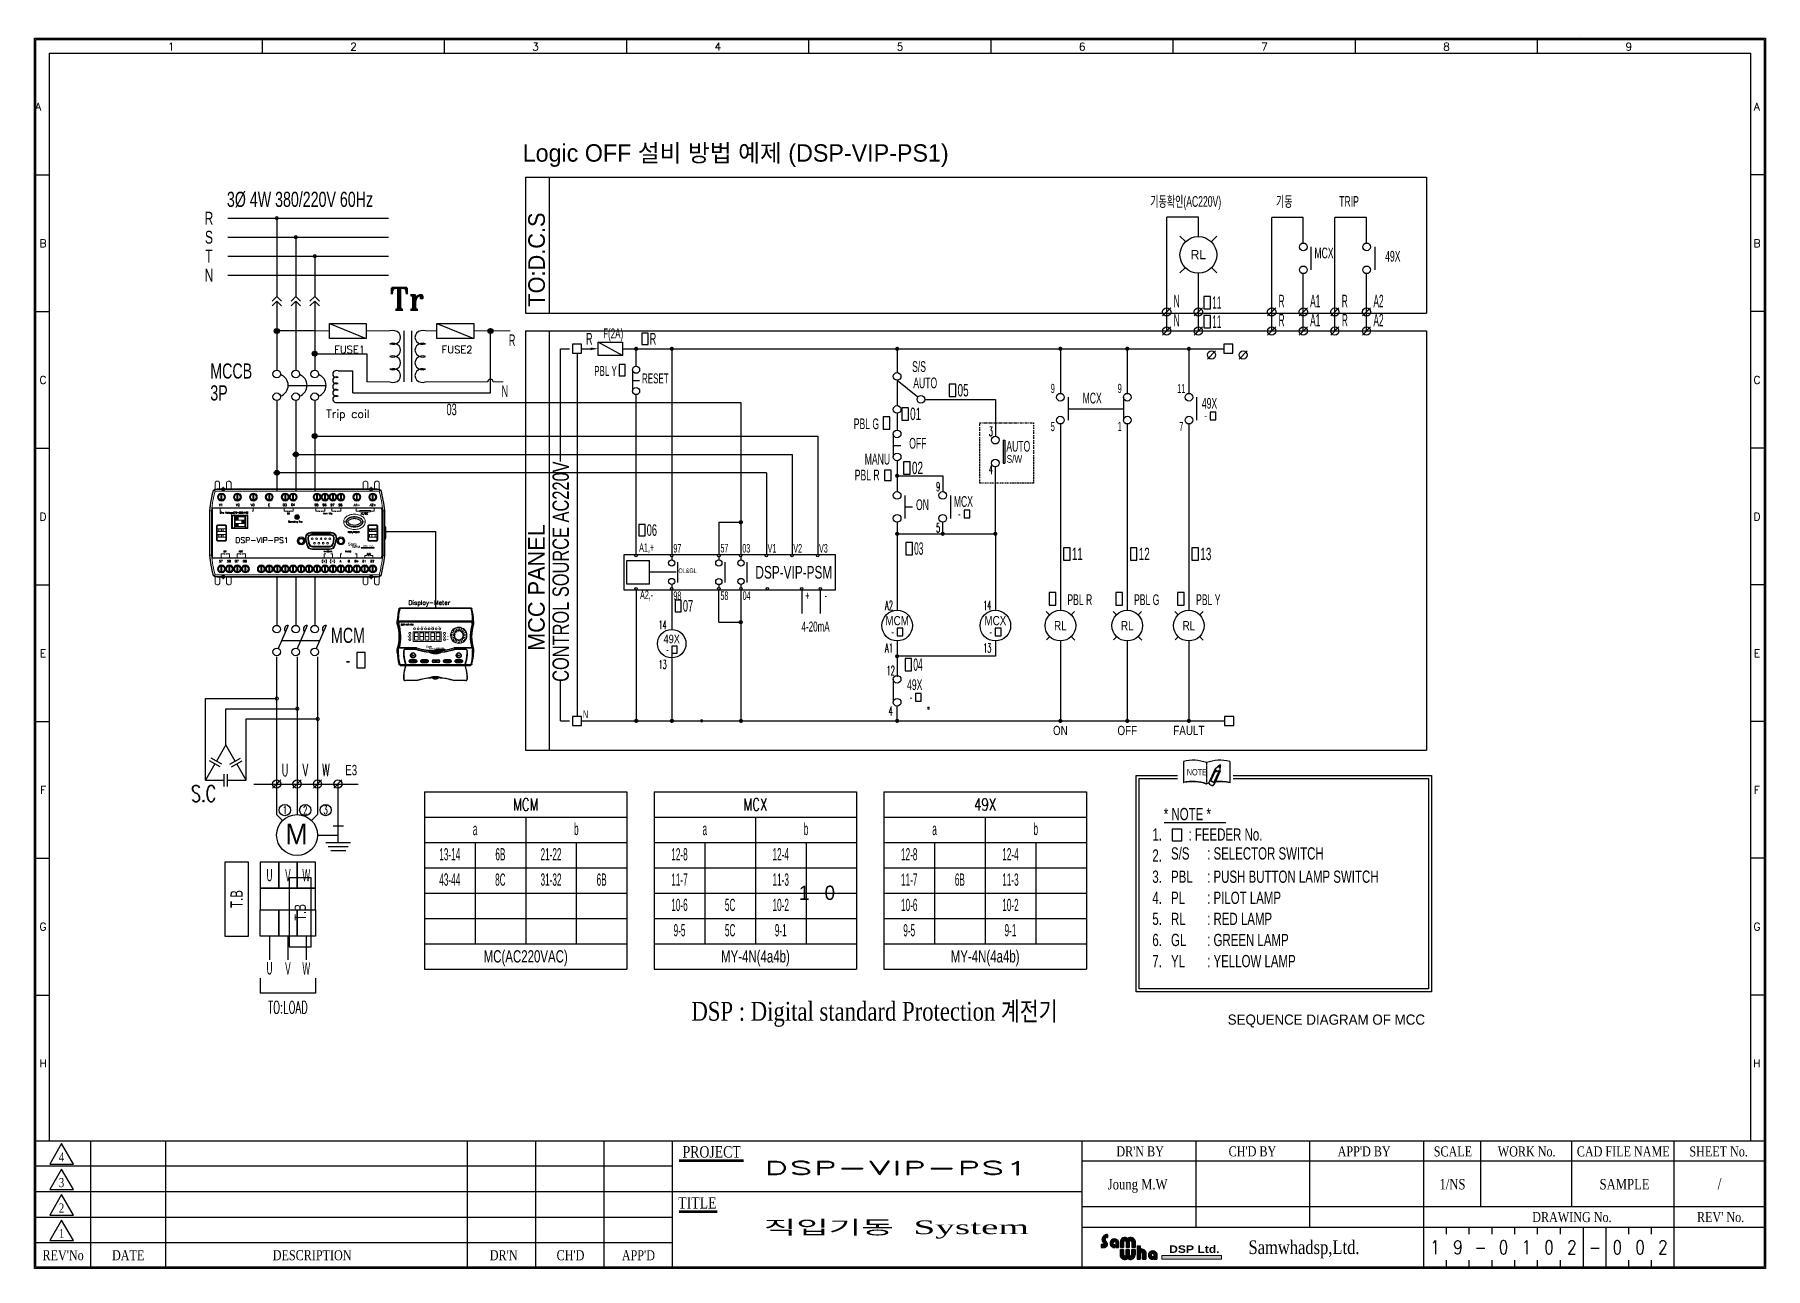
# Model space of a CAD drawing. Header units: millimetres. Extents: x 107 to 2900, y 85 to 3996.
# Drawn here: x 934 to 1697, y 3391 to 3935 of the extents above; entities that cross this region are included whole.
import ezdxf
from ezdxf.enums import TextEntityAlignment as Align
from ezdxf.lldxf.tags import DXFTag

# ---------------------------------------------------------------- set-up
doc = ezdxf.new("R2010")
doc.units = ezdxf.units.MM
for name, pattern in [('A1', [0.7, 0.5, -0.1, 0, -0.1]), ('DASHDOT', [1, 0.5, -0.25, 0, -0.25]), ('PHANTOM2', [1.25, 0.625, -0.125, 0.125, -0.125, 0.125, -0.125])]:
    doc.linetypes.add(name, pattern=pattern)
for name, color, linetype in [('1', 1, 'CENTER'), ('10', 1, 'Continuous'), ('2', 7, 'Continuous'), ('20', 2, 'Continuous'), ('30', 3, 'Continuous'), ('4', 133, 'Continuous'), ('40', 4, 'Continuous'), ('6', 3, 'Continuous'), ('7', 7, 'Continuous'), ('70', 7, 'Continuous'), ('ASHADE', 7, 'Continuous'), ('DEFAULT_2', 8, 'HIDDEN'), ('LL', 7, 'Continuous'), ('RED', 1, 'Continuous'), ('TB', 6, 'Continuous'), ('TBOX', 5, 'PHANTOM2'), ('TEXT', 6, 'Continuous')]:
    doc.layers.add(name, color=color, linetype=linetype)
doc.styles.add('ghs', font='NGULIM.TTF')
doc.styles.add('ROMANS', font='ROMANS.shx', dxfattribs={"width": 0.7})
doc.styles.add('SD', font='ROMAND.shx', dxfattribs={"width": 0.8})
doc.styles.add('SIMPLEX', font='SIMPLEX')
doc.styles.add('SS', font='batang.ttc', dxfattribs={"width": 0.8})
doc.styles.get("Standard").update_dxf_attribs({"font": 'BareunDotumPro1.ttf'})
doc.styles.add('STYLE2', font='romant.shx')
doc.styles.add('엑스포', font='gulim.ttc')
tags = doc.linetypes.add('CENTER', pattern=[2, 1.25, -0.25, 0.25, -0.25]).pattern_tags.tags
tags[10:11] = [DXFTag(74, 4), DXFTag(75, 0), DXFTag(340, '0'), DXFTag(46, 1.0), DXFTag(50, 0.0), DXFTag(44, 0.0), DXFTag(45, 0.0)]
tags[8:9] = [DXFTag(74, 4), DXFTag(75, 0), DXFTag(340, '0'), DXFTag(46, 1.0), DXFTag(50, 0.0), DXFTag(44, 0.0), DXFTag(45, 0.0)]
tags[6:7] = [DXFTag(74, 4), DXFTag(75, 0), DXFTag(340, '0'), DXFTag(46, 1.0), DXFTag(50, 0.0), DXFTag(44, 0.0), DXFTag(45, 0.0)]
tags[4:5] = [DXFTag(74, 4), DXFTag(75, 0), DXFTag(340, '0'), DXFTag(46, 1.0), DXFTag(50, 0.0), DXFTag(44, 0.0), DXFTag(45, 0.0)]
tags = doc.linetypes.add('HIDDEN', pattern=[0.375, 0.25, -0.125]).pattern_tags.tags
tags[6:7] = [DXFTag(74, 4), DXFTag(75, 0), DXFTag(340, '0'), DXFTag(46, 1.0), DXFTag(50, 0.0), DXFTag(44, 0.0), DXFTag(45, 0.0)]
tags[4:5] = [DXFTag(74, 4), DXFTag(75, 0), DXFTag(340, '0'), DXFTag(46, 1.0), DXFTag(50, 0.0), DXFTag(44, 0.0), DXFTag(45, 0.0)]

msp = doc.modelspace()

# ---------------------------------------------------------------- texts
at = {"color": 0, "linetype": 'Continuous', "style": '엑스포'}
msp.add_text('RL', height=4.05, dxfattribs=at).set_placement((1447.183, 3837.858), align=Align.MIDDLE)
at = {"color": 0, "style": 'STYLE2'}
for s, height, p in [('Tr ', 9.633, (1090.774, 3813.558)), ('FUSE1', 3.211, (1066.225, 3794.383)), ('FUSE2', 3.211, (1113.589, 3794.383)), ('Trip coil', 3.5689, (1062.709, 3765.844)), ('Display-Meter', 1.95742, (1098.994, 3683.483)), ('DSP-VIP-PM', 0.6148, (1095.669, 3674.446)), ('SET', 0.2435, (1100.432, 3658.519)), ('ON', 0.487, (1100.48, 3660.937)), ('DN', 0.2435, (1105.742, 3658.519)), ('MODE', 0.2435, (1110.605, 3658.519)), ('UP', 0.2435, (1115.868, 3658.519)), ('OFF', 0.487, (1120.428, 3660.894)), ('CLR', 0.2435, (1120.73, 3658.519))]:
    msp.add_text(s, height=height, dxfattribs=at).set_placement(p)
at = {"color": 0, "style": 'SS', "width": 0.8}
for s, height, p in [('L1', 0.42, (1098.383, 3670.777)), ('V', 0.504, (1101.443, 3673.518)), ('A', 0.504, (1103.06, 3673.518)), ('KW', 0.504, (1104.459, 3673.518)), ('PF', 0.504, (1106.189, 3673.518)), ('℃', 0.504, (1107.694, 3673.518)), ('Sec', 0.504, (1109.131, 3673.484)), ('%', 0.504, (1110.993, 3673.518)), ('Main', 0.504, (1112.115, 3673.518)), ('Local', 0.42, (1115.534, 3670.796)), ('90', 0.42, (1119.326, 3670.036)), ('95', 0.336, (1119.836, 3670.981)), ('100%', 0.42, (1120.536, 3671.446)), ('65', 0.336, (1122.135, 3670.981)), ('70', 0.42, (1122.411, 3669.952)), ('L2', 0.42, (1098.383, 3669.386)), ('L3', 0.42, (1098.383, 3667.994)), ('K/TEST', 0.42, (1115.534, 3669.404)), ('Comm.', 0.42, (1115.534, 3668.013)), ('85', 0.336, (1119.732, 3668.829)), ('80', 0.42, (1120.847, 3668.323)), ('75', 0.336, (1122.114, 3668.892))]:
    msp.add_text(s, height=height, dxfattribs=at).set_placement(p)
at = {"color": 0, "width": 0.7}
msp.add_text('NOTE', height=2.8512, dxfattribs=at).set_placement((1442.094, 3608.322))
at = {"color": 0, "linetype": 'ByBlock', "lineweight": 0, "style": 'SS', "width": 0.8}
msp.add_text('DSP : Digital standard Protection 계전기', height=8.28113, dxfattribs=at).set_placement((1223.718, 3500.233))
at = {"color": 7, "linetype": 'Continuous', "style": 'SD', "width": 1.936223}
msp.add_text('DSP-VIP-PS1', height=6.02365, dxfattribs=at).set_placement((1255.523, 3432.297), (1372.504, 3432.297), align=Align.FIT)
at = {"color": 0, "style": 'SS', "width": 1.748476}
msp.add_text('직입기동  System', height=6.02365, dxfattribs=at).set_placement((1255.523, 3406.172), (1372.504, 3406.172), align=Align.FIT)
at = {"color": 7, "linetype": 'Continuous', "style": 'SS', "width": 0.8}
msp.add_text('Samwhadsp,Ltd.', height=6.02365, dxfattribs=at).set_placement((1469.29, 3397.391))
at = {"color": 7, "linetype": 'Continuous', "style": 'SD', "width": 0.8}
for s, p in [('1', (1551.582, 3400.411)), ('9', (1561.621, 3400.411)), ('0', (1581.7, 3400.411)), ('1', (1591.74, 3400.411)), ('0', (1601.779, 3400.411)), ('2', (1611.848, 3400.411)), ('0', (1631.897, 3400.411)), ('0', (1641.937, 3400.411)), ('2', (1651.976, 3400.411)), ('-', (1571.661, 3400.411)), ('-', (1621.994, 3400.411))]:
    msp.add_text(s, height=6.024, dxfattribs=at).set_placement(p, align=Align.MIDDLE)
at = {"color": 0, "attachment_point": 1}
for s, insert, char_height, width in [('{\\fPump Demi Bold LET|b0|i0|c0|p2;Sam}', (1106.677, 3665.566), 0.9477, 3.40561), ('{\\fPump Demi Bold LET|b0|i0|c0|p2;wha}', (1108.034, 3664.755), 0.9477, 3.40561), ('{\\fArial Black|b0|i0|c0|p34;ENG CO.}', (1111.326, 3664.739), 0.51981, 9.24874)]:
    msp.add_mtext(s, dxfattribs=dict(at, insert=insert, char_height=char_height, width=width))
at = {"layer": '30', "color": 7, "style": 'SIMPLEX'}
for s, p in [('1', (994.395, 3929.496)), ('2', (1074.71, 3929.496)), ('3', (1155.025, 3929.496)), ('4', (1235.34, 3929.496)), ('5', (1315.656, 3929.496)), ('6', (1395.971, 3929.496)), ('7', (1476.286, 3929.496)), ('8', (1556.602, 3929.496)), ('9', (1636.917, 3929.496)), ('A', (935.781, 3903.084)), ('A', (1693.439, 3903.084)), ('B', (937.873, 3842.847)), ('B', (1693.439, 3842.847)), ('C', (937.873, 3782.611)), ('C', (1693.439, 3782.611)), ('D', (937.873, 3722.374)), ('D', (1693.439, 3722.374)), ('E', (937.873, 3662.138)), ('E', (1693.439, 3662.138)), ('F', (937.873, 3601.902)), ('F', (1693.439, 3601.902)), ('G', (937.873, 3541.665)), ('G', (1693.439, 3541.665)), ('H', (937.873, 3481.429)), ('H', (1693.439, 3481.429))]:
    msp.add_text(s, height=3.413, dxfattribs=at).set_placement(p, align=Align.MIDDLE)
at = {"layer": '4', "color": 0, "linetype": 'Continuous', "style": 'ghs', "width": 0.7}
for s, height, p in [('R', 5.689, (1011.006, 3853.89)), ('S', 5.689, (1011.006, 3845.524)), ('T', 5.689, (1011.006, 3837.157)), ('N', 5.689, (1011.006, 3828.791)), ('E3', 4.59, (1073.714, 3610.692))]:
    msp.add_text(s, height=height, dxfattribs=at).set_placement(p, align=Align.MIDDLE)
at = {"layer": '40', "color": 7, "style": 'SS', "width": 0.8}
for s, height, p in [('4', 4.016, (946.026, 3438.129)), ("DR'N BY", 4.4173, (1421.52, 3440.437)), ("CH'D BY", 4.4173, (1471.025, 3440.437)), ("APP'D BY", 4.4173, (1520.267, 3440.437)), ('SCALE', 4.4173, (1559.4, 3440.408)), ('WORK No.', 4.4173, (1591.92, 3440.408)), ('CAD FILE NAME', 4.41734, (1634.491, 3440.408)), ('SHEET No.', 4.4173, (1676.532, 3440.408)), ('3', 4.016, (946.026, 3426.885)), ('Joung M.W', 4.6181, (1420.419, 3425.867)), ('1/NS', 4.6181, (1559.196, 3425.867)), ('SAMPLE', 4.6181, (1635.077, 3425.867)), ('/', 5.02, (1676.928, 3425.867)), ('2', 4.016, (946.026, 3415.641)), ('DRAWING No.', 4.41734, (1611.872, 3411.482)), ("REV' No.", 4.4173, (1677.419, 3411.482)), ('1', 4.016, (946.026, 3404.397)), ("REV'No", 4.4173, (946.727, 3394.67)), ('DATE', 4.4173, (975.395, 3394.67)), ('DESCRIPTION', 4.41734, (1056.505, 3394.67)), ("DR'N", 4.4173, (1140.929, 3394.658)), ("CH'D", 4.4173, (1170.401, 3394.658)), ("APP'D", 4.4173, (1200.335, 3394.658))]:
    msp.add_text(s, height=height, dxfattribs=at).set_placement(p, align=Align.CENTER)
at = {"layer": '7', "color": 0, "linetype": 'Continuous', "style": 'ghs', "width": 0.7}
for s, height, p in [('3%%C 4W 380/220V 60Hz', 6.69294, (1051.151, 3862.256)), ('MCM', 6.6929, (1072.296, 3670.044)), ('-', 6.693, (1072.296, 3659.131))]:
    msp.add_text(s, height=height, dxfattribs=at).set_placement(p, align=Align.MIDDLE)
for s, p in [('MCCB', (1011.611, 3783.222)), ('3P', (1011.611, 3773.542))]:
    msp.add_text(s, height=6.6929, dxfattribs=at).set_placement(p)
at = {"layer": '7', "color": 0, "linetype": 'Continuous', "style": '엑스포'}
msp.add_text('M', height=9, dxfattribs=at).set_placement((1049.603, 3582.486), align=Align.MIDDLE)
at = {"layer": '70', "color": 0, "style": '엑스포'}
for s, height, p in [('1', 6.3, (1273.432, 3556.612)), ('0', 6.3, (1284.71, 3556.612)), ('SEQUENCE DIAGRAM OF MCC', 4.5, (1503.614, 3500.12))]:
    msp.add_text(s, height=height, dxfattribs=at).set_placement(p, align=Align.MIDDLE)
at = {"layer": '70', "color": 7, "style": 'SS', "width": 0.8}
for s, p in [('PROJECT', (1232.625, 3439.923)), ('TITLE', (1226.329, 3417.434))]:
    msp.add_text(s, height=5.0197, dxfattribs=at).set_placement(p, align=Align.CENTER)
at = {"layer": 'ASHADE', "color": 0, "linetype": 'ByBlock', "lineweight": 25, "ltscale": 2, "style": 'ghs'}
msp.add_text('Logic OFF 설비 방법 예제 (DSP-VIP-PS1)', height=7.67413, dxfattribs=at).set_placement((1149.319, 3878.806))
at = {"layer": 'LL', "color": 0, "style": 'ROMANS', "width": 0.6}
for s, height, p in [('U', 5.4, (1044.552, 3610.73)), ('V', 5.4, (1053.552, 3610.73)), ('W', 5.4, (1062.552, 3610.73)), ('1', 3.6, (1044.464, 3593.047)), ('2', 3.6, (1053.464, 3593.047)), ('3', 3.6, (1062.464, 3593.047))]:
    msp.add_text(s, height=height, dxfattribs=at).set_placement(p, align=Align.MIDDLE)
at = {"layer": 'LL', "color": 0, "style": 'ROMANS', "width": 0.7}
msp.add_text('S.C', height=7.2, dxfattribs=at).set_placement((1003.141, 3596.722))
at = {"layer": 'TEXT', "color": 0, "linetype": 'Continuous', "style": 'ghs'}
for s, height, width, p in [('기동확인(AC220V)', 4.725, 0.6, (1425.981, 3858.913)), ('기동', 4.725, 0.6, (1481.412, 3858.913)), ('TRIP', 4.725, 0.6, (1509.304, 3858.913)), ('* NOTE *', 5.4, 0.7, (1431.942, 3588.6)), ('1.', 5.4, 0.7, (1426.907, 3579.591)), (': FEEDER No.', 5.4, 0.7, (1442.837, 3579.591)), ('2.', 5.4, 0.7, (1426.907, 3570.293)), ('S/S', 5.4, 0.7, (1435.13, 3571.246)), (': SELECTOR SWITCH', 5.4, 0.7, (1451.059, 3571.246)), ('3.', 5.4, 0.7, (1426.907, 3560.996)), ('PBL', 5.4, 0.7, (1435.13, 3560.996)), (': PUSH BUTTON LAMP SWITCH', 5.4, 0.7, (1451.059, 3560.996)), ('4.', 5.4, 0.7, (1426.907, 3551.698)), ('PL', 5.4, 0.7, (1435.13, 3551.698)), (': PILOT LAMP', 5.4, 0.7, (1451.059, 3551.698)), ('5.', 5.4, 0.7, (1426.907, 3542.401)), ('RL', 5.4, 0.7, (1435.13, 3542.401)), (': RED LAMP', 5.4, 0.7, (1451.059, 3542.401)), ('6.', 5.4, 0.7, (1426.907, 3533.103)), ('GL', 5.4, 0.7, (1435.13, 3533.103)), (': GREEN LAMP', 5.4, 0.7, (1451.059, 3533.103)), ('7.', 5.4, 0.7, (1426.907, 3523.806)), ('YL', 5.4, 0.7, (1435.13, 3523.806)), (': YELLOW LAMP', 5.4, 0.7, (1451.059, 3523.806))]:
    msp.add_text(s, height=height, dxfattribs=dict(at, width=width)).set_placement(p)
at = {"layer": 'TEXT', "color": 0, "style": '엑스포'}
for s, p in [('TO:D.C.S', (1159.101, 3835.655)), ('MCC PANEL', (1159.026, 3691.121))]:
    msp.add_text(s, height=7.3204, rotation=90, dxfattribs=at).set_placement(p, align=Align.CENTER)
at = {"layer": 'TEXT', "color": 0}
for s, height, style, width, p in [('MCX', 4.725, 'ghs', 0.6, (1502.564, 3836.199)), ('49X', 4.725, 'ghs', 0.6, (1532.913, 3834.778)), ('PBL Y', 4.3922, 'ghs', 0.6, (1185.834, 3784.391)), ('RESET', 4.3922, 'ghs', 0.6, (1207.795, 3781.082)), ('S/S', 4.725, 'ghs', 0.6, (1324.049, 3786.143)), ('AUTO', 4.725, 'ghs', 0.6, (1326.781, 3778.956)), ('9', 4.05, 'ghs', 0.6, (1383.019, 3776.834)), ('MCX', 4.725, 'ghs', 0.6, (1400.368, 3772.255)), ('9', 4.05, 'ghs', 0.6, (1412.514, 3776.834)), ('11', 4.05, 'ghs', 0.6, (1439.663, 3776.834)), ('49X', 4.725, 'ghs', 0.6, (1452.109, 3769.949)), ('PBL G', 4.725, 'ghs', 0.6, (1300.862, 3760.92)), ('3', 4.05, 'ROMANS', 0.5, (1355.68, 3757.904)), ('5', 4.05, 'ghs', 0.6, (1383.019, 3760.064)), ('1', 4.05, 'ghs', 0.6, (1412.514, 3760.064)), ('7', 4.05, 'ghs', 0.6, (1439.663, 3760.064)), ('OFF', 4.725, 'ghs', 0.6, (1323.521, 3752.333)), ('AUTO', 4.725, 'ghs', 0.6, (1367.806, 3751.018)), ('MANU', 4.725, 'ghs', 0.6, (1305.701, 3745.334)), ('PBL R', 4.725, 'ghs', 0.6, (1301.192, 3738.331)), ('4', 4.05, 'ROMANS', 0.5, (1355.68, 3741.134)), ('9', 4.05, 'ROMANS', 0.5, (1332.479, 3733.557)), ('MCX', 4.725, 'ghs', 0.6, (1343.598, 3726.671)), ('ON', 4.725, 'ghs', 0.6, (1325.561, 3725.25)), ('5', 4.05, 'ROMANS', 0.5, (1332.479, 3715.432)), ('PBL R', 4.725, 'ghs', 0.6, (1394.923, 3683.408)), ('PBL G', 4.725, 'ghs', 0.6, (1424.418, 3683.408)), ('PBL Y', 4.725, 'ghs', 0.6, (1451.567, 3683.408)), ('A2', 4.05, 'ROMANS', 0.5, (1310.826, 3681.198)), ('14', 4.05, 'ROMANS', 0.5, (1354.118, 3681.198)), ('14', 3.7648, 'ROMANS', 0.5, (1211.02, 3672.765)), ('4-20mA', 4.3922, 'ghs', 0.6, (1278.449, 3671.734)), ('A1', 4.05, 'ROMANS', 0.5, (1310.826, 3662.45)), ('13', 4.05, 'ROMANS', 0.5, (1354.118, 3662.45)), ('13', 3.7648, 'ROMANS', 0.5, (1211.02, 3655.338)), ('12', 4.05, 'ROMANS', 0.5, (1311.552, 3652.511)), ('49X', 4.725, 'ghs', 0.6, (1322.146, 3645.938)), ('4', 4.05, 'ROMANS', 0.5, (1311.552, 3634.69))]:
    msp.add_text(s, height=height, dxfattribs=dict(at, style=style, width=width)).set_placement(p, align=Align.CENTER)
at = {"layer": 'TEXT', "color": 0, "style": 'ghs'}
for s, height, width, p in [('N', 5.469, 0.5, (1436.254, 3814.667)), ('11', 5.4691, 0.5, (1453.298, 3813.992)), ('R', 5.469, 0.5, (1482.527, 3814.667)), ('A1', 5.4691, 0.5, (1496.473, 3814.667)), ('R', 5.469, 0.5, (1510.419, 3814.667)), ('A2', 5.4691, 0.5, (1524.366, 3814.667)), ('N', 5.469, 0.5, (1436.254, 3806.229)), ('11', 5.4691, 0.5, (1453.298, 3805.555)), ('R', 5.469, 0.5, (1482.553, 3806.256)), ('A1', 5.4691, 0.5, (1496.473, 3806.229)), ('R', 5.469, 0.5, (1510.446, 3806.256)), ('A2', 5.4691, 0.5, (1524.366, 3806.229)), ('R', 5.084, 0.6, (1143.183, 3797.564)), ('R', 5.084, 0.6, (1177.184, 3798.229)), ('F(2A)', 4.3922, 0.6, (1184.811, 3800.922)), ('R', 5.084, 0.6, (1205.273, 3798.229)), ('N', 5.084, 0.6, (1139.976, 3775.084)), ('05', 5.4691, 0.6, (1341.022, 3775.355)), ('03', 5.084, 0.6, (1115.719, 3767.062)), ('01', 5.4691, 0.6, (1320.103, 3764.949)), ('02', 5.4691, 0.6, (1320.928, 3741.097)), ('06', 5.084, 0.6, (1203.991, 3713.907)), ('03', 5.4691, 0.5, (1321.886, 3705.58)), ('11', 5.4691, 0.6, (1391.386, 3703.198)), ('12', 5.4691, 0.6, (1420.881, 3703.198)), ('13', 5.4691, 0.6, (1448.03, 3703.198)), ('07', 5.084, 0.6, (1219.939, 3680.495)), ('04', 5.4691, 0.5, (1321.54, 3654.444)), ('N', 3.389, 0.6, (1175.884, 3633.607))]:
    msp.add_text(s, height=height, dxfattribs=dict(at, width=width)).set_placement(p)
for s, height, width, p in [('-', 3.375, 0.8, (1450.396, 3766.788)), ('S/W', 3.375, 0.8, (1366.094, 3747.858)), ('-', 3.375, 0.8, (1341.885, 3723.51)), ('A1,+', 3.7648, 0.5, (1203.946, 3708.418)), ('97', 3.7648, 0.5, (1217.494, 3708.418)), ('57', 3.7648, 0.5, (1238.259, 3708.458)), ('03', 3.7648, 0.5, (1247.906, 3708.418)), ('V1', 3.7648, 0.5, (1259.234, 3708.418)), ('V2', 3.7648, 0.5, (1270.562, 3708.418)), ('V3', 3.7648, 0.5, (1281.89, 3708.418)), ('DSP-VIP-PSM', 5.56351, 0.7, (1268.846, 3697.856)), ('OL&GL', 2.0599, 0.7, (1222.014, 3698.523)), ('A2,-', 3.7648, 0.5, (1203.946, 3687.565)), ('98', 3.7648, 0.5, (1217.494, 3687.565)), ('58', 3.7648, 0.5, (1238.259, 3687.526)), ('04', 3.7648, 0.5, (1248.017, 3687.565)), ('+', 3.765, 0.5, (1274.805, 3687.565)), ('-', 3.765, 0.5, (1282.945, 3687.565)), ('MCM', 4.05, 0.8, (1314.399, 3676.563)), ('MCX', 4.05, 0.8, (1357.691, 3676.563)), ('49X', 3.7648, 0.8, (1215.028, 3668.457)), ('-', 3.375, 0.8, (1312.396, 3671.513)), ('-', 3.375, 0.8, (1355.687, 3671.513)), ('RL', 4.05, 0.8, (1386.357, 3674.33)), ('RL', 4.05, 0.8, (1415.852, 3674.33)), ('RL', 4.05, 0.8, (1443.001, 3674.33)), ('-', 3.137, 0.8, (1213.165, 3663.762)), ('-', 3.137, 0.8, (1213.165, 3663.762)), ('-', 3.375, 0.8, (1320.433, 3642.778)), ('ON', 4.05, 0.8, (1386.357, 3628.127)), ('OFF', 4.05, 0.8, (1415.852, 3628.127)), ('FAULT', 4.05, 0.8, (1443.001, 3628.127)), ('U', 5.469, 0.5, (1037.714, 3564.361)), ('V', 5.469, 0.5, (1045.814, 3564.361)), ('W', 5.469, 0.5, (1053.914, 3564.361)), ('U', 5.469, 0.5, (1037.714, 3523.281)), ('V', 5.469, 0.5, (1045.814, 3523.281)), ('W', 5.469, 0.5, (1053.914, 3523.281))]:
    msp.add_text(s, height=height, dxfattribs=dict(at, width=width)).set_placement(p, align=Align.MIDDLE)
at = {"layer": 'TEXT', "color": 0, "style": 'ghs', "width": 0.75}
msp.add_text('CONTROL SOURCE AC220V', height=7.20229, rotation=90, dxfattribs=at).set_placement((1169.673, 3698.136), align=Align.CENTER)
at = {"layer": 'TEXT', "color": 0}
for s, style, width, p in [('MCM', 'ROMANS', 0.7, (1150.651, 3595.52)), ('MCX', 'ROMANS', 0.7, (1251.922, 3595.52)), ('49X', 'ROMANS', 0.7, (1353.194, 3595.52)), ('a', 'ghs', 0.5, (1128.336, 3584.723)), ('b', 'ghs', 0.5, (1172.965, 3584.723)), ('a', 'ghs', 0.5, (1229.608, 3584.723)), ('b', 'ghs', 0.5, (1274.236, 3584.723)), ('a', 'ghs', 0.5, (1330.88, 3584.723)), ('b', 'ghs', 0.5, (1375.508, 3584.723)), ('13-14', 'ghs', 0.5, (1117.179, 3573.566)), ('6B', 'ghs', 0.5, (1139.493, 3573.566)), ('21-22', 'ghs', 0.5, (1161.808, 3573.566)), ('12-8', 'ghs', 0.5, (1218.451, 3573.566)), ('12-4', 'ghs', 0.5, (1263.079, 3573.566)), ('12-8', 'ghs', 0.5, (1319.723, 3573.566)), ('12-4', 'ghs', 0.5, (1364.351, 3573.566)), ('43-44', 'ghs', 0.5, (1117.179, 3562.409)), ('8C', 'ghs', 0.5, (1139.493, 3562.409)), ('31-32', 'ghs', 0.5, (1161.808, 3562.409)), ('6B', 'ghs', 0.5, (1184.122, 3562.409)), ('11-7', 'ghs', 0.5, (1218.451, 3562.409)), ('11-3', 'ghs', 0.5, (1263.079, 3562.409)), ('11-7', 'ghs', 0.5, (1319.723, 3562.409)), ('6B', 'ghs', 0.5, (1342.037, 3562.409)), ('11-3', 'ghs', 0.5, (1364.351, 3562.409)), ('10-6', 'ghs', 0.5, (1218.451, 3551.252)), ('5C', 'ghs', 0.5, (1240.765, 3551.252)), ('10-2', 'ghs', 0.5, (1263.079, 3551.252)), ('10-6', 'ghs', 0.5, (1319.723, 3551.252)), ('10-2', 'ghs', 0.5, (1364.351, 3551.252)), ('9-5', 'ghs', 0.5, (1218.451, 3540.095)), ('5C', 'ghs', 0.5, (1240.765, 3540.095)), ('9-1', 'ghs', 0.5, (1263.079, 3540.095)), ('9-5', 'ghs', 0.5, (1319.723, 3540.095)), ('9-1', 'ghs', 0.5, (1364.351, 3540.095)), ('MC(AC220VAC)', 'ghs', 0.7, (1150.651, 3528.578)), ('MY-4N(4a4b)', 'ghs', 0.7, (1251.922, 3528.578)), ('MY-4N(4a4b)', 'ghs', 0.7, (1353.194, 3528.578)), ('TO:LOAD', 'ROMANS', 0.6, (1045.814, 3506.077))]:
    msp.add_text(s, height=5.4, dxfattribs=dict(at, style=style, width=width)).set_placement(p, align=Align.MIDDLE_CENTER)
at = {"layer": 'TEXT', "color": 0, "style": 'ghs', "width": 0.7}
for height, p in [(5.4, (1023.212, 3553.85)), (5.0197, (1051.237, 3547.986))]:
    msp.add_text('T.B', height=height, rotation=90, dxfattribs=at).set_placement(p, align=Align.MIDDLE_CENTER)

# ---------------------------------------------------------------- blocks, each defined once
blk = doc.blocks.new('TB')
at = {"color": 1, "linetype": 'Continuous'}
blk.add_line((-1, -1), (1, 1), dxfattribs=at)
blk.add_circle((0, 0), 1, dxfattribs=at)
blk = doc.blocks.new('mnhy6')
at = {"lineweight": 5}
blk.add_hatch(color=5, dxfattribs=at).paths.add_polyline_path([(1782.09, 345.7), (1782.09, 346.02), (1787.84, 346.02), (1787.84, 345.7)])
at = {"layer": '70', "lineweight": 5}
h = blk.add_hatch(dxfattribs=at)
h.set_pattern_fill('ANSI31', color=3, scale=0.4212, style=0)
h.set_pattern_definition([(45, (-469.59365, 10764.403206), (-0.03722917203, 0.03722917203), [])])
h.paths.add_polyline_path([(1754.86, 359.38, 1), (1752.92, 359.38, 1)])
at = {"lineweight": 5}
for p, q in [((1716.88, 371.17), (1717.56, 371.68)), ((1716.88, 371.17), (1717.02, 370.98)), ((1717.56, 371.68), (1718.6, 371.68)), ((1718.46, 371.68), (1718.52, 371.57)), ((1718.6, 371.57), (1718.6, 371.86)), ((1789.16, 371.86), (1789.16, 371.57)), ((1789.16, 371.68), (1790.2, 371.68)), ((1789.3, 371.68), (1789.24, 371.57)), ((1790.2, 371.68), (1790.88, 371.17)), ((1790.88, 371.17), (1790.74, 370.98))]:
    blk.add_line(p, q, dxfattribs=at)
at = {"color": 0, "lineweight": 5}
for p, q in [((1790.06, 371.5), (1717.7, 371.5)), ((1790.07, 370.79), (1717.7, 370.79)), ((1718.52, 371.57), (1789.24, 371.57)), ((1718.6, 371.86), (1789.16, 371.86)), ((1782.34, 371.86), (1783, 371.86))]:
    blk.add_line(p, q, dxfattribs=at)
at = {"color": 7, "lineweight": 5}
for p, q in [((1720.32, 369.45), (1720.32, 366.96)), ((1720.75, 369.45), (1720.75, 366.96)), ((1727.34, 369.45), (1727.34, 366.96)), ((1727.77, 369.45), (1727.77, 366.96)), ((1734.36, 369.45), (1734.36, 366.96)), ((1734.79, 369.45), (1734.79, 366.96)), ((1741.38, 369.45), (1741.38, 366.96)), ((1741.81, 369.45), (1741.81, 366.96)), ((1748.4, 369.45), (1748.4, 366.96)), ((1748.83, 369.45), (1748.83, 366.96)), ((1751.91, 369.45), (1751.91, 366.96)), ((1752.34, 369.45), (1752.34, 366.96)), ((1762.44, 369.45), (1762.44, 366.96)), ((1762.87, 369.45), (1762.87, 366.96)), ((1765.95, 369.45), (1765.95, 366.96)), ((1766.38, 369.45), (1766.38, 366.96)), ((1769.46, 369.45), (1769.46, 366.96)), ((1769.89, 369.45), (1769.89, 366.96)), ((1772.97, 369.45), (1772.97, 366.96)), ((1773.4, 369.45), (1773.4, 366.96)), ((1779.99, 369.45), (1779.99, 366.96)), ((1780.42, 369.45), (1780.42, 366.96)), ((1787.01, 369.45), (1787.01, 366.96)), ((1787.44, 369.45), (1787.44, 366.96)), ((1715.45, 362.11), (1715.27, 362.2)), ((1715.27, 342.55), (1715.27, 362.2)), ((1715.45, 362.2), (1715.28, 362.3)), ((1715.45, 362.11), (1715.45, 362.2)), ((1715.45, 362.11), (1715.45, 342.64)), ((1716.16, 362.16), (1716.16, 342.58)), ((1716.46, 362.15), (1716.46, 342.6)), ((1716.57, 362.15), (1716.57, 342.6)), ((1791.17, 363.43), (1716.59, 363.43)), ((1791.08, 363.33), (1716.69, 363.33)), ((1725.01, 360.22), (1732.21, 360.22)), ((1725.36, 359.87), (1725.01, 360.22)), ((1725.01, 354.36), (1725.01, 360.22)), ((1725.36, 359.87), (1731.86, 359.87)), ((1725.36, 354.71), (1725.36, 359.87)), ((1730.78, 359.44), (1726.51, 359.44)), ((1726.51, 359.44), (1726.51, 358.03)), ((1726.52, 358.03), (1726.52, 359.44)), ((1726.59, 358.03), (1726.59, 359.44)), ((1726.59, 358.03), (1726.59, 359.44)), ((1726.66, 358.03), (1726.66, 359.44)), ((1726.66, 358.03), (1726.66, 359.44)), ((1726.66, 358.03), (1726.66, 359.44)), ((1726.72, 358.03), (1726.72, 359.44)), ((1726.73, 358.03), (1726.73, 359.44)), ((1726.73, 358.03), (1726.73, 359.44)), ((1726.79, 358.03), (1726.79, 359.44)), ((1726.79, 358.03), (1726.79, 359.44)), ((1726.86, 358.03), (1726.86, 359.44)), ((1726.86, 358.03), (1726.86, 359.44)), ((1726.93, 358.03), (1726.93, 359.44)), ((1726.93, 358.03), (1726.93, 359.44)), ((1727, 358.03), (1727, 359.44)), ((1727, 358.03), (1727, 359.44)), ((1727.07, 358.03), (1727.07, 359.44)), ((1727.07, 358.03), (1727.07, 359.44)), ((1727.14, 358.03), (1727.14, 359.44)), ((1727.21, 358.03), (1727.21, 359.44)), ((1727.21, 358.03), (1727.21, 359.44)), ((1727.27, 358.03), (1727.27, 359.44)), ((1727.34, 358.03), (1727.34, 359.44)), ((1727.34, 358.03), (1727.34, 359.44)), ((1727.41, 358.03), (1727.41, 359.44)), ((1727.41, 358.03), (1727.41, 359.44)), ((1727.48, 358.03), (1727.48, 359.44)), ((1727.48, 358.03), (1727.48, 359.44)), ((1727.55, 358.03), (1727.55, 359.44)), ((1727.55, 358.03), (1727.55, 359.44)), ((1727.61, 358.03), (1727.61, 359.44)), ((1727.68, 358.03), (1727.68, 359.44)), ((1727.68, 358.03), (1727.68, 359.44)), ((1727.75, 358.03), (1727.75, 359.44)), ((1727.82, 358.03), (1727.82, 359.44)), ((1730.78, 358.03), (1730.78, 359.44)), ((1731.86, 359.87), (1732.21, 360.22)), ((1731.86, 359.87), (1731.86, 354.71)), ((1732.21, 360.22), (1732.21, 354.36)), ((1776.7, 359.01), (1776.7, 358.81)), ((1777.05, 359.04), (1776.78, 359.04)), ((1777.05, 359.17), (1777.05, 358.98)), ((1778.1, 359.39), (1777.7, 359.39)), ((1778.1, 359.31), (1778.1, 359.48)), ((1780.21, 359.48), (1780.21, 359.31)), ((1780.62, 359.39), (1780.21, 359.39)), ((1781.26, 358.99), (1781.26, 359.18)), ((1781.53, 359.04), (1781.26, 359.04)), ((1781.61, 358.81), (1781.61, 359)), ((1791.19, 342.6), (1791.19, 362.15)), ((1791.3, 342.6), (1791.3, 362.15)), ((1791.61, 362.16), (1791.61, 342.58)), ((1792.31, 362.2), (1792.48, 362.3)), ((1792.31, 362.11), (1792.49, 362.2)), ((1792.31, 362.2), (1792.31, 362.11)), ((1792.31, 362.11), (1792.31, 342.64)), ((1792.49, 342.55), (1792.49, 362.2)), ((1718.29, 349.53), (1718.29, 355.22)), ((1718.31, 355.3), (1718.32, 355.3)), ((1718.31, 355.3), (1718.31, 349.44)), ((1718.67, 355.3), (1718.32, 355.3)), ((1718.32, 349.45), (1718.32, 355.3)), ((1718.67, 354.2), (1718.67, 355.3)), ((1718.67, 354.2), (1722.4, 354.2)), ((1718.68, 352.64), (1718.68, 354.2)), ((1718.68, 353.06), (1722.4, 353.06)), ((1718.68, 350.55), (1718.68, 352.11)), ((1718.68, 351.69), (1722.4, 351.69)), ((1719.31, 353.25), (1718.71, 353.25)), ((1718.71, 353.06), (1718.71, 353.25)), ((1718.71, 351.5), (1718.71, 351.69)), ((1718.71, 351.5), (1719.31, 351.5)), ((1722.06, 356.01), (1719.01, 356.01)), ((1719.01, 356.01), (1719.02, 356)), ((1719.02, 356), (1722.05, 356)), ((1719.02, 355.65), (1719.02, 356)), ((1719.02, 355.65), (1722.05, 355.65)), ((1719.09, 356.03), (1721.98, 356.03)), ((1719.31, 353.06), (1719.31, 354.2)), ((1719.31, 350.55), (1719.31, 351.69)), ((1720.43, 353.06), (1720.43, 354.2)), ((1721.24, 353.25), (1720.43, 353.25)), ((1720.43, 350.55), (1720.43, 351.69)), ((1720.43, 351.5), (1721.24, 351.5)), ((1720.54, 354.2), (1720.54, 353.25)), ((1720.54, 351.5), (1720.54, 350.55)), ((1721.24, 353.06), (1721.24, 354.2)), ((1721.24, 350.55), (1721.24, 351.69)), ((1722.06, 356.01), (1722.05, 356)), ((1722.05, 355.65), (1722.05, 356)), ((1722.4, 355.3), (1722.76, 355.3)), ((1722.4, 355.3), (1722.4, 354.2)), ((1722.4, 354.2), (1722.4, 352.64)), ((1722.4, 352.11), (1722.4, 350.55)), ((1722.76, 355.3), (1722.76, 355.3)), ((1722.76, 355.3), (1722.76, 349.45)), ((1722.76, 349.44), (1722.76, 355.3)), ((1722.78, 355.22), (1722.78, 349.53)), ((1725.36, 354.71), (1725.01, 354.36)), ((1732.21, 354.36), (1725.01, 354.36)), ((1731.86, 354.71), (1725.36, 354.71)), ((1726.51, 358.03), (1730.78, 358.03)), ((1730.78, 358.03), (1726.51, 358.03)), ((1726.51, 358.03), (1726.51, 356.62)), ((1726.51, 356.62), (1730.78, 356.62)), ((1730.78, 356.62), (1726.51, 356.62)), ((1726.51, 356.62), (1726.51, 355.21)), ((1726.51, 355.21), (1730.78, 355.21)), ((1726.52, 356.62), (1726.52, 358.03)), ((1726.52, 355.21), (1726.52, 356.62)), ((1726.59, 355.21), (1726.59, 356.62)), ((1726.59, 355.21), (1726.59, 356.62)), ((1726.66, 355.21), (1726.66, 356.62)), ((1726.66, 355.21), (1726.66, 356.62)), ((1726.66, 355.21), (1726.66, 356.62)), ((1726.72, 355.21), (1726.72, 356.62)), ((1726.73, 355.21), (1726.73, 356.62)), ((1726.73, 355.21), (1726.73, 356.62)), ((1726.79, 355.21), (1726.79, 356.62)), ((1726.79, 355.21), (1726.79, 356.62)), ((1726.86, 355.21), (1726.86, 356.62)), ((1726.86, 355.21), (1726.86, 356.62)), ((1726.93, 355.21), (1726.93, 356.62)), ((1726.93, 355.21), (1726.93, 356.62)), ((1727, 355.21), (1727, 356.62)), ((1727, 355.21), (1727, 356.62)), ((1727.07, 355.21), (1727.07, 356.62)), ((1727.07, 355.21), (1727.07, 356.62)), ((1727.14, 355.21), (1727.14, 356.62)), ((1727.21, 355.21), (1727.21, 356.62)), ((1727.21, 355.21), (1727.21, 356.62)), ((1727.27, 355.21), (1727.27, 356.62)), ((1727.34, 355.21), (1727.34, 356.62)), ((1727.34, 355.21), (1727.34, 356.62)), ((1727.41, 355.21), (1727.41, 356.62)), ((1727.41, 355.21), (1727.41, 356.62)), ((1727.48, 355.21), (1727.48, 356.62)), ((1727.48, 355.21), (1727.48, 356.62)), ((1727.55, 355.21), (1727.55, 356.62)), ((1727.55, 355.21), (1727.55, 356.62)), ((1727.61, 355.21), (1727.61, 356.62)), ((1727.68, 355.21), (1727.68, 356.62)), ((1727.68, 355.21), (1727.68, 356.62)), ((1727.75, 355.21), (1727.75, 356.62)), ((1727.82, 355.21), (1727.82, 356.62)), ((1729.54, 356.62), (1729.54, 358.03)), ((1729.55, 356.62), (1729.55, 358.03)), ((1729.61, 356.62), (1729.61, 358.03)), ((1729.61, 356.62), (1729.61, 358.03)), ((1729.61, 356.62), (1729.61, 358.03)), ((1729.68, 356.62), (1729.68, 358.03)), ((1729.68, 356.62), (1729.68, 358.03)), ((1729.68, 356.62), (1729.68, 358.03)), ((1729.75, 356.62), (1729.75, 358.03)), ((1729.75, 356.62), (1729.75, 358.03)), ((1729.82, 356.62), (1729.82, 358.03)), ((1729.82, 356.62), (1729.82, 358.03)), ((1729.89, 356.62), (1729.89, 358.03)), ((1729.89, 356.62), (1729.89, 358.03)), ((1729.96, 356.62), (1729.96, 358.03)), ((1729.96, 356.62), (1729.96, 358.03)), ((1730.03, 356.62), (1730.03, 358.03)), ((1730.03, 356.62), (1730.03, 358.03)), ((1730.09, 356.62), (1730.09, 358.03)), ((1730.16, 356.62), (1730.16, 358.03)), ((1730.16, 356.62), (1730.16, 358.03)), ((1730.23, 356.62), (1730.23, 358.03)), ((1730.3, 356.62), (1730.3, 358.03)), ((1730.3, 356.62), (1730.3, 358.03)), ((1730.36, 356.62), (1730.36, 358.03)), ((1730.37, 356.62), (1730.37, 358.03)), ((1730.43, 356.62), (1730.43, 358.03)), ((1730.43, 356.62), (1730.43, 358.03)), ((1730.5, 356.62), (1730.5, 358.03)), ((1730.5, 356.62), (1730.5, 358.03)), ((1730.57, 356.62), (1730.57, 358.03)), ((1730.64, 356.62), (1730.64, 358.03)), ((1730.64, 356.62), (1730.64, 358.03)), ((1730.71, 356.62), (1730.71, 358.03)), ((1730.78, 356.62), (1730.78, 358.03)), ((1730.78, 356.62), (1730.78, 358.03)), ((1730.78, 355.21), (1730.78, 356.62)), ((1731.86, 354.71), (1732.21, 354.36)), ((1760.05, 352.69), (1768.77, 352.69)), ((1760.05, 352.69), (1760.05, 352.34)), ((1760.05, 352.34), (1768.77, 352.34)), ((1768.45, 351.79), (1760.37, 351.79)), ((1760.37, 351.44), (1760.37, 351.79)), ((1768.45, 351.44), (1760.37, 351.44)), ((1768.45, 351.44), (1768.45, 351.79)), ((1768.77, 352.69), (1768.77, 352.34)), ((1774.4, 357.36), (1775.45, 357.33)), ((1776.33, 357.29), (1775.62, 357.29)), ((1776.7, 355.76), (1776.7, 355.58)), ((1776.78, 355.53), (1777.05, 355.53)), ((1777.05, 355.59), (1777.05, 355.4)), ((1777.69, 355.18), (1778.73, 355.18)), ((1779.53, 355.18), (1780.6, 355.18)), ((1781.26, 355.4), (1781.26, 355.59)), ((1781.26, 355.53), (1781.53, 355.53)), ((1781.61, 355.57), (1781.61, 355.77)), ((1781.98, 357.29), (1782.68, 357.29)), ((1783.91, 357.22), (1782.86, 357.25)), ((1784.98, 349.53), (1784.98, 355.22)), ((1785, 355.3), (1785.01, 355.3)), ((1785, 355.3), (1785, 349.44)), ((1785.36, 355.3), (1785.01, 355.3)), ((1785.01, 349.45), (1785.01, 355.3)), ((1785.36, 354.2), (1785.36, 355.3)), ((1785.36, 354.2), (1789.09, 354.2)), ((1785.37, 352.64), (1785.37, 354.2)), ((1785.47, 353.73), (1785.37, 353.73)), ((1785.37, 353.06), (1789.09, 353.06)), ((1785.37, 350.55), (1785.37, 352.11)), ((1785.37, 351.69), (1789.09, 351.69)), ((1785.47, 351.02), (1785.37, 351.02)), ((1785.47, 353.06), (1785.47, 354.2)), ((1785.47, 350.55), (1785.47, 351.69)), ((1785.61, 353.06), (1785.61, 354.2)), ((1785.82, 353.95), (1785.61, 353.95)), ((1785.61, 350.55), (1785.61, 351.69)), ((1788.75, 356.01), (1785.7, 356.01)), ((1785.7, 356.01), (1785.71, 356)), ((1785.71, 356), (1788.74, 356)), ((1785.71, 355.65), (1785.71, 356)), ((1785.71, 355.65), (1788.74, 355.65)), ((1785.78, 356.03), (1788.67, 356.03)), ((1785.82, 353.06), (1785.82, 354.2)), ((1785.82, 350.55), (1785.82, 351.69)), ((1786.87, 353.06), (1786.87, 354.2)), ((1788.28, 353.76), (1786.87, 353.76)), ((1786.87, 350.55), (1786.87, 351.69)), ((1788.28, 353.06), (1788.28, 354.2)), ((1788.28, 350.55), (1788.28, 351.69)), ((1788.75, 356.01), (1788.74, 356)), ((1788.74, 355.65), (1788.74, 356)), ((1788.98, 353.06), (1788.98, 354.2)), ((1789.09, 353.16), (1788.98, 353.16)), ((1788.98, 350.55), (1788.98, 351.69)), ((1789.09, 351.19), (1788.98, 351.19)), ((1789.09, 355.3), (1789.45, 355.3)), ((1789.09, 355.3), (1789.09, 354.2)), ((1789.09, 354.2), (1789.09, 352.64)), ((1789.09, 352.11), (1789.09, 350.55)), ((1789.45, 355.3), (1789.45, 355.3)), ((1789.45, 355.3), (1789.45, 349.45)), ((1789.45, 349.44), (1789.45, 355.3)), ((1789.47, 355.22), (1789.47, 349.53)), ((1792.63, 355.3), (1792.49, 355.3)), ((1792.63, 353.16), (1792.49, 353.16)), ((1792.63, 351.19), (1792.49, 351.19)), ((1792.63, 355.3), (1792.63, 349.69)), ((1792.98, 350.04), (1792.98, 354.95)), ((1718.31, 349.44), (1718.32, 349.45)), ((1718.67, 349.45), (1718.32, 349.45)), ((1722.4, 350.55), (1718.67, 350.55)), ((1718.67, 349.45), (1718.67, 350.55)), ((1719.01, 348.74), (1719.02, 348.75)), ((1719.01, 348.74), (1722.06, 348.74)), ((1722.05, 349.1), (1719.02, 349.1)), ((1719.02, 349.1), (1719.02, 348.75)), ((1722.05, 348.75), (1719.02, 348.75)), ((1721.98, 348.72), (1719.09, 348.72)), ((1722.05, 349.1), (1722.05, 348.75)), ((1722.06, 348.74), (1722.05, 348.75)), ((1722.4, 350.55), (1722.4, 349.45)), ((1722.4, 349.45), (1722.76, 349.45)), ((1722.76, 349.44), (1722.76, 349.45)), ((1755.06, 349.74), (1756.21, 349.74)), ((1757.53, 349.49), (1757.87, 349.58)), ((1758.11, 347.04), (1757.53, 349.49)), ((1758.45, 347.12), (1757.87, 349.58)), ((1758.11, 347.04), (1758.45, 347.12)), ((1758.92, 349.71), (1758.58, 349.65)), ((1758.58, 349.65), (1758.92, 347.68)), ((1758.92, 349.71), (1759.27, 347.75)), ((1759.27, 347.75), (1758.92, 347.68)), ((1768.19, 345.39), (1760.64, 345.39)), ((1760.64, 345.04), (1760.64, 345.39)), ((1768.19, 345.04), (1760.64, 345.04)), ((1760.72, 346.53), (1768.1, 346.53)), ((1760.72, 346.53), (1760.72, 346.18)), ((1760.72, 346.18), (1768.1, 346.18)), ((1768.1, 346.53), (1768.1, 346.18)), ((1768.19, 345.04), (1768.19, 345.39)), ((1769.55, 347.75), (1769.9, 349.71)), ((1769.55, 347.75), (1769.9, 347.68)), ((1769.9, 349.71), (1770.24, 349.65)), ((1769.9, 347.68), (1770.24, 349.65)), ((1770.95, 349.58), (1770.37, 347.12)), ((1770.71, 347.04), (1770.37, 347.12)), ((1771.29, 349.49), (1770.71, 347.04)), ((1771.29, 349.49), (1770.95, 349.58)), ((1784.81, 342.47), (1785.07, 343.69)), ((1785, 349.44), (1785.01, 349.45)), ((1785.36, 349.45), (1785.01, 349.45)), ((1785.5, 342.13), (1785.07, 343.69)), ((1789.09, 350.55), (1785.36, 350.55)), ((1785.36, 349.45), (1785.36, 350.55)), ((1785.93, 343.69), (1785.5, 342.13)), ((1785.7, 348.74), (1785.71, 348.75)), ((1785.7, 348.74), (1788.75, 348.74)), ((1788.74, 349.1), (1785.71, 349.1)), ((1785.71, 349.1), (1785.71, 348.75)), ((1788.74, 348.75), (1785.71, 348.75)), ((1788.67, 348.72), (1785.78, 348.72)), ((1786.2, 342.47), (1785.93, 343.69)), ((1788.74, 349.1), (1788.74, 348.75)), ((1788.75, 348.74), (1788.74, 348.75)), ((1789.09, 350.55), (1789.09, 349.45)), ((1789.09, 349.45), (1789.45, 349.45)), ((1789.45, 349.44), (1789.45, 349.45)), ((1792.63, 349.69), (1792.49, 349.69)), ((1715.45, 342.64), (1715.27, 342.55)), ((1715.45, 342.55), (1715.28, 342.45)), ((1715.45, 342.55), (1715.45, 342.64)), ((1716.59, 341.32), (1791.17, 341.32)), ((1716.69, 341.42), (1791.08, 341.42)), ((1720.32, 335.3), (1720.32, 337.79)), ((1720.75, 335.3), (1720.75, 337.79)), ((1723.83, 335.3), (1723.83, 337.79)), ((1724.26, 335.3), (1724.26, 337.79)), ((1727.34, 335.3), (1727.34, 337.79)), ((1727.77, 335.3), (1727.77, 337.79)), ((1730.85, 335.3), (1730.85, 337.79)), ((1731.28, 335.3), (1731.28, 337.79)), ((1737.87, 335.3), (1737.87, 337.79)), ((1738.3, 335.3), (1738.3, 337.79)), ((1741.38, 335.3), (1741.38, 337.79)), ((1741.81, 335.3), (1741.81, 337.79)), ((1744.89, 335.3), (1744.89, 337.79)), ((1745.32, 335.3), (1745.32, 337.79)), ((1748.4, 335.3), (1748.4, 337.79)), ((1748.83, 335.3), (1748.83, 337.79)), ((1751.91, 335.3), (1751.91, 337.79)), ((1752.34, 335.3), (1752.34, 337.79)), ((1755.42, 335.3), (1755.42, 337.79)), ((1755.85, 335.3), (1755.85, 337.79)), ((1758.93, 335.3), (1758.93, 337.79)), ((1759.36, 335.3), (1759.36, 337.79)), ((1762.44, 335.3), (1762.44, 337.79)), ((1762.87, 335.3), (1762.87, 337.79)), ((1765.95, 335.3), (1765.95, 337.79)), ((1766.38, 335.3), (1766.38, 337.79)), ((1769.46, 335.3), (1769.46, 337.79)), ((1769.89, 335.3), (1769.89, 337.79)), ((1772.97, 335.3), (1772.97, 337.79)), ((1773.4, 335.3), (1773.4, 337.79)), ((1776.48, 335.3), (1776.48, 337.79)), ((1776.91, 335.3), (1776.91, 337.79)), ((1779.99, 335.3), (1779.99, 337.79)), ((1780.42, 335.3), (1780.42, 337.79)), ((1783.5, 335.3), (1783.5, 337.79)), ((1783.93, 335.3), (1783.93, 337.79)), ((1785.52, 343.21), (1784.66, 343.21)), ((1785.53, 342.96), (1784.67, 342.96)), ((1785.55, 342.72), (1784.69, 342.72)), ((1786.38, 343.21), (1785.52, 343.21)), ((1786.39, 342.96), (1785.53, 342.96)), ((1786.41, 342.72), (1785.55, 342.72)), ((1787.01, 335.3), (1787.01, 337.79)), ((1787.44, 335.3), (1787.44, 337.79)), ((1792.31, 342.64), (1792.49, 342.55)), ((1792.31, 342.64), (1792.31, 342.55)), ((1792.31, 342.55), (1792.48, 342.45)), ((1717.02, 333.77), (1716.88, 333.58)), ((1717.56, 333.07), (1716.88, 333.58)), ((1717.56, 333.07), (1718.6, 333.07)), ((1790.07, 333.95), (1717.7, 333.95)), ((1790.06, 333.25), (1717.7, 333.25)), ((1718.46, 333.07), (1718.52, 333.18)), ((1718.52, 333.18), (1789.24, 333.18)), ((1718.6, 332.89), (1718.6, 333.18)), ((1789.16, 332.89), (1718.6, 332.89)), ((1789.16, 333.18), (1789.16, 332.89)), ((1789.16, 333.07), (1790.2, 333.07)), ((1789.3, 333.07), (1789.24, 333.18)), ((1790.88, 333.58), (1790.2, 333.07)), ((1790.74, 333.77), (1790.88, 333.58))]:
    blk.add_line(p, q, dxfattribs=at)
at = {"color": 5, "lineweight": 5}
for p, q in [((1782.09, 346.02), (1787.84, 346.02)), ((1787.84, 345.7), (1782.09, 345.7)), ((1787.84, 346.02), (1787.84, 345.7))]:
    blk.add_line(p, q, dxfattribs=at)
at = {"color": 1, "lineweight": 5}
blk.add_lwpolyline([(1726.25, 359.67), (1731.12, 359.67), (1731.12, 354.35), (1726.25, 354.35)], close=True, dxfattribs=at)
at = {"lineweight": 5}
for centre, radius in [((1720.54, 368.2), 1.75), ((1720.54, 368.2), 1.58), ((1727.56, 368.2), 1.75), ((1727.56, 368.2), 1.58), ((1734.58, 368.2), 1.75), ((1734.58, 368.2), 1.58), ((1741.6, 368.2), 1.75), ((1741.6, 368.2), 1.58), ((1748.62, 368.2), 1.75), ((1748.62, 368.2), 1.58), ((1752.13, 368.2), 1.75), ((1752.13, 368.2), 1.58), ((1762.66, 368.2), 1.75), ((1762.66, 368.2), 1.58), ((1766.17, 368.2), 1.75), ((1766.17, 368.2), 1.58), ((1769.68, 368.2), 1.75), ((1769.68, 368.2), 1.58), ((1773.19, 368.2), 1.75), ((1773.19, 368.2), 1.58), ((1780.21, 368.2), 1.75), ((1780.21, 368.2), 1.58), ((1787.23, 368.2), 1.75), ((1787.23, 368.2), 1.58)]:
    blk.add_circle(centre, radius, dxfattribs=at)
at = {"color": 7, "lineweight": 5}
for centre, radius in [((1720.54, 368.2), 1.4), ((1727.56, 368.2), 1.4), ((1734.58, 368.2), 1.4), ((1741.6, 368.2), 1.4), ((1748.62, 368.2), 1.4), ((1752.13, 368.2), 1.4), ((1762.66, 368.2), 1.4), ((1766.17, 368.2), 1.4), ((1769.68, 368.2), 1.4), ((1773.19, 368.2), 1.4), ((1780.21, 368.2), 1.4), ((1787.23, 368.2), 1.4), ((1753.88, 359.39), 1.05), ((1755.64, 348.86), 1.76), ((1755.64, 348.86), 1.4), ((1755.64, 348.86), 1.05), ((1760.52, 349.86), 0.386), ((1761.5, 347.87), 0.386), ((1762.47, 349.86), 0.386), ((1763.44, 347.87), 0.386), ((1764.41, 349.86), 0.386), ((1765.38, 347.87), 0.386), ((1766.35, 349.86), 0.386), ((1767.32, 347.87), 0.386), ((1768.3, 349.86), 0.386), ((1773.19, 348.86), 1.76), ((1773.19, 348.86), 1.4), ((1773.19, 348.86), 1.07), ((1720.54, 336.54), 1.75), ((1720.54, 336.54), 1.58), ((1720.54, 336.54), 1.4), ((1724.05, 336.54), 1.75), ((1724.05, 336.54), 1.58), ((1724.05, 336.54), 1.4), ((1727.56, 336.54), 1.75), ((1727.56, 336.54), 1.58), ((1727.56, 336.54), 1.4), ((1731.07, 336.54), 1.75), ((1731.07, 336.54), 1.58), ((1731.07, 336.54), 1.4), ((1738.09, 336.54), 1.75), ((1738.09, 336.54), 1.58), ((1738.09, 336.54), 1.4), ((1741.6, 336.54), 1.75), ((1741.6, 336.54), 1.58), ((1741.6, 336.54), 1.4), ((1745.11, 336.54), 1.75), ((1745.11, 336.54), 1.58), ((1745.11, 336.54), 1.4), ((1748.62, 336.54), 1.75), ((1748.62, 336.54), 1.58), ((1748.62, 336.54), 1.4), ((1752.13, 336.54), 1.75), ((1752.13, 336.54), 1.58), ((1752.13, 336.54), 1.4), ((1755.64, 336.54), 1.75), ((1755.64, 336.54), 1.58), ((1755.64, 336.54), 1.4), ((1759.15, 336.54), 1.75), ((1759.15, 336.54), 1.58), ((1759.15, 336.54), 1.4), ((1762.66, 336.54), 1.75), ((1762.66, 336.54), 1.58), ((1762.66, 336.54), 1.4), ((1766.17, 336.54), 1.75), ((1766.17, 336.54), 1.58), ((1766.17, 336.54), 1.4), ((1769.68, 336.54), 1.75), ((1769.68, 336.54), 1.58), ((1769.68, 336.54), 1.4), ((1773.19, 336.54), 1.75), ((1773.19, 336.54), 1.58), ((1773.19, 336.54), 1.4), ((1776.7, 336.54), 1.75), ((1776.7, 336.54), 1.58), ((1776.7, 336.54), 1.4), ((1780.21, 336.54), 1.75), ((1780.21, 336.54), 1.58), ((1780.21, 336.54), 1.4), ((1783.72, 336.54), 1.75), ((1783.72, 336.54), 1.58), ((1783.72, 336.54), 1.4), ((1787.23, 336.54), 1.75), ((1787.23, 336.54), 1.58), ((1787.23, 336.54), 1.4)]:
    blk.add_circle(centre, radius, dxfattribs=at)
at = {"color": 3, "lineweight": 5}
blk.add_circle((1753.89, 359.38), 0.97, dxfattribs=at)
at = {"color": 0, "lineweight": 5}
for centre, start, end in [((1718.39, 374.5), 90, 180), ((1719.03, 374.5), 0, 90), ((1723.45, 374.5), 90, 180), ((1724.08, 374.5), 0, 90), ((1783.7, 374.49), 90, 180), ((1784.34, 374.49), 0, 90), ((1788.76, 374.49), 90, 180), ((1789.39, 374.49), 0, 90), ((1718.45, 330.25), 180, 270), ((1719.09, 330.25), 270, 0), ((1723.51, 330.25), 180, 270), ((1724.14, 330.25), 270, 0), ((1783.7, 330.26), 180, 270), ((1784.34, 330.26), 270, 0), ((1788.76, 330.26), 180, 270), ((1789.39, 330.26), 270, 0)]:
    blk.add_arc(centre, 0.702, start, end, dxfattribs=at)
at = {"color": 7, "lineweight": 5}
for centre, radius, start, end in [((1720.54, 368.2), 1.26, 99.59407, 260.40593), ((1720.54, 368.2), 1.26, 279.59407, 80.40593), ((1727.56, 368.2), 1.26, 99.59407, 260.40593), ((1727.56, 368.2), 1.26, 279.59407, 80.40593), ((1734.58, 368.2), 1.26, 99.59407, 260.40593), ((1734.58, 368.2), 1.26, 279.59407, 80.40593), ((1741.6, 368.2), 1.26, 99.59407, 260.40593), ((1741.6, 368.2), 1.26, 279.59407, 80.40593), ((1748.62, 368.2), 1.26, 99.59407, 260.40593), ((1748.62, 368.2), 1.26, 279.59407, 80.40593), ((1752.13, 368.2), 1.26, 99.59407, 260.40593), ((1752.13, 368.2), 1.26, 279.59407, 80.40593), ((1762.66, 368.2), 1.26, 99.59407, 260.40593), ((1762.66, 368.2), 1.26, 279.59407, 80.40593), ((1766.17, 368.2), 1.26, 99.59407, 260.40593), ((1766.17, 368.2), 1.26, 279.59407, 80.40593), ((1769.68, 368.2), 1.26, 99.59407, 260.40593), ((1769.68, 368.2), 1.26, 279.59407, 80.40593), ((1773.19, 368.2), 1.26, 99.59407, 260.40593), ((1773.19, 368.2), 1.26, 279.59407, 80.40593), ((1780.21, 368.2), 1.26, 99.59407, 260.40593), ((1780.21, 368.2), 1.26, 279.59407, 80.40593), ((1787.23, 368.2), 1.26, 99.59407, 260.40593), ((1787.23, 368.2), 1.26, 279.59407, 80.40593), ((1719.09, 355.22), 0.807, 90, 180), ((1760.05, 350.09), 2.6, 90, 193.32453), ((1760.05, 350.09), 2.25, 90, 193.32453), ((1760.37, 349.97), 1.83, 90, 190), ((1760.37, 349.97), 1.47, 90, 190), ((1768.45, 349.97), 1.83, 350, 90), ((1768.45, 349.97), 1.47, 350, 90), ((1768.77, 350.09), 2.6, 346.67547, 90), ((1768.77, 350.09), 2.25, 346.67547, 90), ((1788.67, 355.22), 0.807, 0, 90), ((1792.63, 354.95), 0.351, 0, 90), ((1719.09, 349.53), 0.807, 180, 270), ((1760.64, 347.64), 2.6, 193.32453, 270), ((1760.64, 347.64), 2.25, 193.32453, 270), ((1760.72, 348), 1.83, 190, 270), ((1760.72, 348), 1.47, 190, 270), ((1768.1, 348), 1.47, 270, 350), ((1768.1, 348), 1.83, 270, 350), ((1768.19, 347.64), 2.25, 270, 346.67547), ((1768.19, 347.64), 2.6, 270, 346.67547), ((1788.67, 349.53), 0.807, 270, 0), ((1792.63, 350.04), 0.351, 270, 0), ((1720.54, 336.54), 1.26, 99.59407, 260.40593), ((1720.54, 336.54), 1.26, 279.59407, 80.40593), ((1724.05, 336.54), 1.26, 99.59407, 260.40593), ((1724.05, 336.54), 1.26, 279.59407, 80.40593), ((1727.56, 336.54), 1.26, 99.59407, 260.40593), ((1727.56, 336.54), 1.26, 279.59407, 80.40593), ((1731.07, 336.54), 1.26, 99.59407, 260.40593), ((1731.07, 336.54), 1.26, 279.59407, 80.40593), ((1738.09, 336.54), 1.26, 99.59407, 260.40593), ((1738.09, 336.54), 1.26, 279.59407, 80.40593), ((1741.6, 336.54), 1.26, 99.59407, 260.40593), ((1741.6, 336.54), 1.26, 279.59407, 80.40593), ((1745.11, 336.54), 1.26, 99.59407, 260.40593), ((1745.11, 336.54), 1.26, 279.59407, 80.40593), ((1748.62, 336.54), 1.26, 99.59407, 260.40593), ((1748.62, 336.54), 1.26, 279.59407, 80.40593), ((1752.13, 336.54), 1.26, 99.59407, 260.40593), ((1752.13, 336.54), 1.26, 279.59407, 80.40593), ((1755.64, 336.54), 1.26, 99.59407, 260.40593), ((1755.64, 336.54), 1.26, 279.59407, 80.40593), ((1759.15, 336.54), 1.26, 99.59407, 260.40593), ((1759.15, 336.54), 1.26, 279.59407, 80.40593), ((1762.66, 336.54), 1.26, 99.59407, 260.40593), ((1762.66, 336.54), 1.26, 279.59407, 80.40593), ((1766.17, 336.54), 1.26, 99.59407, 260.40593), ((1766.17, 336.54), 1.26, 279.59407, 80.40593), ((1769.68, 336.54), 1.26, 99.59407, 260.40593), ((1769.68, 336.54), 1.26, 279.59407, 80.40593), ((1773.19, 336.54), 1.26, 99.59407, 260.40593), ((1773.19, 336.54), 1.26, 279.59407, 80.40593), ((1776.7, 336.54), 1.26, 99.59407, 260.40593), ((1776.7, 336.54), 1.26, 279.59407, 80.40593), ((1780.21, 336.54), 1.26, 99.59407, 260.40593), ((1780.21, 336.54), 1.26, 279.59407, 80.40593), ((1783.72, 336.54), 1.26, 99.59407, 260.40593), ((1783.72, 336.54), 1.26, 279.59407, 80.40593), ((1787.23, 336.54), 1.26, 99.59407, 260.40593), ((1787.23, 336.54), 1.26, 279.59407, 80.40593)]:
    blk.add_arc(centre, radius, start, end, dxfattribs=at)
at = {"lineweight": 5}
for points in [[(1715.28, 362.3), (1715.54, 365.29), (1716.08, 368.27), (1716.88, 371.17)], [(1717.02, 370.98), (1716.23, 368.11), (1715.71, 365.16), (1715.45, 362.2)], [(1790.74, 370.98), (1791.53, 368.11), (1792.05, 365.16), (1792.31, 362.2)], [(1792.48, 362.3), (1792.22, 365.29), (1791.68, 368.27), (1790.88, 371.17)]]:
    blk.add_open_spline(points, degree=3, dxfattribs=at)
for points, knots in [([(1717.7, 370.79), (1717.32, 369.43), (1716.67, 366.58), (1716.28, 363.67), (1716.16, 362.16)], [0, 0, 0, 0, 6.036125, 12.500201, 12.500201, 12.500201, 12.500201]), ([(1717.36, 371.23), (1717.3, 371.19), (1717.19, 371.11), (1717.08, 371.02), (1717.02, 370.98)], [0, 0, 0, 0, 0.3028473, 0.6075964, 0.6075964, 0.6075964, 0.6075964]), ([(1717.7, 371.5), (1717.64, 371.45), (1717.53, 371.37), (1717.42, 371.28), (1717.36, 371.23)], [0, 0, 0, 0, 0.3026622, 0.6052768, 0.6052768, 0.6052768, 0.6052768]), ([(1717.7, 370.79), (1717.64, 370.87), (1717.53, 371.01), (1717.42, 371.16), (1717.36, 371.23)], [0, 0, 0, 0, 0.3922912, 0.7863463, 0.7863463, 0.7863463, 0.7863463]), ([(1717.56, 371.68), (1717.57, 371.66), (1717.6, 371.62), (1717.65, 371.56), (1717.68, 371.52), (1717.7, 371.5)], [0, 0, 0, 0, 0.1093132, 0.2187132, 0.3282, 0.3282, 0.3282, 0.3282]), ([(1790.2, 371.68), (1790.19, 371.66), (1790.16, 371.62), (1790.11, 371.56), (1790.08, 371.52), (1790.06, 371.5)], [0, 0, 0, 0, 0.1093132, 0.2187132, 0.3282, 0.3282, 0.3282, 0.3282]), ([(1790.4, 371.23), (1790.34, 371.28), (1790.23, 371.37), (1790.12, 371.45), (1790.06, 371.5)], [0, 0, 0, 0, 0.3026296, 0.6053067, 0.6053067, 0.6053067, 0.6053067]), ([(1790.4, 371.23), (1790.34, 371.16), (1790.23, 371.01), (1790.12, 370.87), (1790.06, 370.79)], [0, 0, 0, 0, 0.3940551, 0.7863458, 0.7863458, 0.7863458, 0.7863458]), ([(1790.07, 370.79), (1790.44, 369.42), (1791.09, 366.57), (1791.48, 363.66), (1791.61, 362.16)], [0, 0, 0, 0, 6.077963, 12.500228, 12.500228, 12.500228, 12.500228]), ([(1790.74, 370.98), (1790.68, 371.02), (1790.57, 371.11), (1790.46, 371.19), (1790.4, 371.23)], [0, 0, 0, 0, 0.3046717, 0.6075665, 0.6075665, 0.6075665, 0.6075665])]:
    blk.add_open_spline(points, degree=3, knots=knots, dxfattribs=at)
at = {"color": 7, "lineweight": 5}
for points, knots in [([(1715.27, 362.2), (1715.27, 362.22), (1715.27, 362.25), (1715.28, 362.28), (1715.28, 362.3)], [0, 0, 0, 0, 0.0675553, 0.1351106, 0.1351106, 0.1351106, 0.1351106]), ([(1715.45, 362.19), (1715.53, 362.19), (1715.69, 362.18), (1715.92, 362.17), (1716.08, 362.17), (1716.16, 362.16)], [0, 0, 0, 0, 0.333845, 0.667181, 1, 1, 1, 1]), ([(1774.4, 357.36), (1774.4, 357.49), (1774.44, 357.82), (1774.61, 358.37), (1774.97, 358.97), (1775.51, 359.52), (1776.22, 359.99), (1777.08, 360.35), (1778.09, 360.59), (1779.21, 360.67), (1780.31, 360.57), (1781.32, 360.32), (1782.16, 359.94), (1782.85, 359.47), (1783.38, 358.91), (1783.73, 358.31), (1783.89, 357.73), (1783.91, 357.37), (1783.91, 357.22)], [0, 0, 0, 0, 0.546261, 1.449738, 2.433674, 3.517326, 4.708675, 6.025908, 7.496873, 9.139092, 10.770694, 12.227481, 13.533539, 14.715968, 15.791245, 16.767348, 17.664147, 18.312374, 18.312374, 18.312374, 18.312374]), ([(1782.25, 358.56), (1782.15, 358.65), (1781.92, 358.84), (1781.52, 359.07), (1781.06, 359.27), (1780.55, 359.43), (1780.01, 359.53), (1779.47, 359.59), (1778.95, 359.59), (1778.47, 359.56), (1778.04, 359.49), (1777.67, 359.4), (1777.34, 359.3), (1777.05, 359.19), (1776.79, 359.07), (1776.56, 358.94), (1776.35, 358.81), (1776.19, 358.68), (1776.09, 358.59), (1776.06, 358.56)], [0, 0, 0, 0, 0.569192, 1.253364, 1.96597, 2.72678, 3.517837, 4.304699, 5.056442, 5.747288, 6.357723, 6.896243, 7.379123, 7.820456, 8.227497, 8.603865, 8.954103, 9.282821, 9.495872, 9.495872, 9.495872, 9.495872]), ([(1782.18, 358.38), (1782.11, 358.45), (1781.94, 358.6), (1781.65, 358.8), (1781.32, 358.97), (1780.96, 359.12), (1780.57, 359.24), (1780.17, 359.33), (1779.73, 359.39), (1779.27, 359.42), (1778.79, 359.41), (1778.27, 359.35), (1777.73, 359.24), (1777.21, 359.07), (1776.72, 358.84), (1776.43, 358.64), (1776.29, 358.53)], [0, 0, 0, 0, 0.463481, 0.963587, 1.494511, 2.049063, 2.621613, 3.215464, 3.834926, 4.485503, 5.178487, 5.925243, 6.713249, 7.506806, 8.277499, 9.010489, 9.010489, 9.010489, 9.010489]), ([(1781.98, 357.29), (1781.98, 357.35), (1781.96, 357.49), (1781.85, 357.69), (1781.68, 357.9), (1781.43, 358.11), (1781.12, 358.29), (1780.75, 358.45), (1780.34, 358.58), (1779.88, 358.67), (1779.42, 358.71), (1778.98, 358.71), (1778.57, 358.68), (1778.21, 358.63), (1777.9, 358.55), (1777.63, 358.47), (1777.4, 358.38), (1777.19, 358.29), (1777.02, 358.19), (1776.86, 358.09), (1776.74, 357.99), (1776.63, 357.9), (1776.54, 357.8), (1776.47, 357.71), (1776.42, 357.63), (1776.38, 357.55), (1776.35, 357.47), (1776.34, 357.41), (1776.33, 357.35), (1776.33, 357.31), (1776.33, 357.29)], [0, 0, 0, 0, 0.259209, 0.578864, 0.97221, 1.43581, 1.947176, 2.510436, 3.134933, 3.79982, 4.469164, 5.111913, 5.700703, 6.216758, 6.666803, 7.063513, 7.418237, 7.737094, 8.023164, 8.279474, 8.508873, 8.713703, 8.895713, 9.056918, 9.199442, 9.325249, 9.435839, 9.533053, 9.619323, 9.696988, 9.696988, 9.696988, 9.696988]), ([(1792.31, 362.19), (1792.23, 362.19), (1792.07, 362.18), (1791.84, 362.17), (1791.68, 362.17), (1791.61, 362.16)], [0, 0, 0, 0, 0.334589, 0.667925, 1.000763, 1.000763, 1.000763, 1.000763]), ([(1718.32, 355.3), (1718.32, 355.36), (1718.33, 355.45), (1718.35, 355.53), (1718.37, 355.56)], [0, 0, 0, 0, 0.2614197, 0.3784487, 0.3784487, 0.3784487, 0.3784487]), ([(1718.68, 352.64), (1718.65, 352.64), (1718.61, 352.63), (1718.55, 352.59), (1718.51, 352.53), (1718.49, 352.46), (1718.48, 352.4), (1718.48, 352.37)], [0, 0, 0, 0, 0.0879604, 0.1811528, 0.2828321, 0.3962028, 0.5194764, 0.5194764, 0.5194764, 0.5194764]), ([(1718.48, 352.37), (1718.48, 352.34), (1718.49, 352.29), (1718.51, 352.21), (1718.55, 352.15), (1718.61, 352.12), (1718.65, 352.11), (1718.68, 352.11)], [0, 0, 0, 0, 0.126677, 0.2386621, 0.3386932, 0.4295762, 0.5194842, 0.5194842, 0.5194842, 0.5194842]), ([(1718.67, 355.3), (1718.67, 355.33), (1718.67, 355.39), (1718.71, 355.47), (1718.77, 355.55), (1718.84, 355.6), (1718.92, 355.64), (1718.99, 355.65), (1719.02, 355.65)], [0, 0, 0, 0, 0.1308637, 0.26113, 0.3913896, 0.5217695, 0.6523961, 0.7829046, 0.7829046, 0.7829046, 0.7829046]), ([(1718.76, 355.95), (1718.78, 355.96), (1718.87, 355.99), (1718.96, 356), (1719.02, 356)], [0, 0, 0, 0, 0.1176053, 0.3784667, 0.3784667, 0.3784667, 0.3784667]), ([(1722.78, 355.22), (1722.78, 355.3), (1722.76, 355.47), (1722.64, 355.7), (1722.46, 355.88), (1722.23, 356), (1722.06, 356.03), (1721.98, 356.03)], [0, 0, 0, 0, 0.359722, 0.719476, 1.079032, 1.438786, 1.798509, 1.798509, 1.798509, 1.798509]), ([(1722.05, 356), (1722.11, 356), (1722.2, 355.99), (1722.29, 355.96), (1722.31, 355.95)], [0, 0, 0, 0, 0.2614197, 0.3805197, 0.3805197, 0.3805197, 0.3805197]), ([(1722.05, 355.65), (1722.08, 355.65), (1722.15, 355.64), (1722.23, 355.6), (1722.3, 355.55), (1722.36, 355.47), (1722.4, 355.39), (1722.4, 355.33), (1722.4, 355.3)], [0, 0, 0, 0, 0.1308637, 0.26113, 0.3913896, 0.5217695, 0.6523961, 0.7829046, 0.7829046, 0.7829046, 0.7829046]), ([(1722.59, 352.37), (1722.59, 352.4), (1722.58, 352.46), (1722.56, 352.53), (1722.52, 352.59), (1722.46, 352.63), (1722.42, 352.64), (1722.4, 352.64)], [0, 0, 0, 0, 0.1222033, 0.2339631, 0.3341445, 0.4266406, 0.5194433, 0.5194433, 0.5194433, 0.5194433]), ([(1722.4, 352.11), (1722.42, 352.11), (1722.46, 352.12), (1722.52, 352.15), (1722.56, 352.21), (1722.58, 352.29), (1722.59, 352.35), (1722.59, 352.37)], [0, 0, 0, 0, 0.0872061, 0.1806188, 0.2824539, 0.3947938, 0.5194813, 0.5194813, 0.5194813, 0.5194813]), ([(1722.71, 355.56), (1722.72, 355.53), (1722.74, 355.45), (1722.76, 355.36), (1722.76, 355.3)], [0, 0, 0, 0, 0.1196322, 0.3804936, 0.3804936, 0.3804936, 0.3804936]), ([(1783.91, 357.22), (1783.9, 357.09), (1783.87, 356.75), (1783.7, 356.2), (1783.33, 355.6), (1782.79, 355.06), (1782.08, 354.59), (1781.22, 354.23), (1780.21, 353.99), (1779.1, 353.91), (1777.99, 354), (1776.99, 354.26), (1776.14, 354.63), (1775.45, 355.11), (1774.93, 355.67), (1774.58, 356.27), (1774.42, 356.84), (1774.39, 357.21), (1774.4, 357.36)], [0, 0, 0, 0, 0.546261, 1.449738, 2.433674, 3.517326, 4.708675, 6.025908, 7.496873, 9.139092, 10.770694, 12.227481, 13.533539, 14.715968, 15.791245, 16.767348, 17.664147, 18.312374, 18.312374, 18.312374, 18.312374]), ([(1776.06, 358.56), (1776.04, 358.54), (1775.97, 358.48), (1775.87, 358.36), (1775.75, 358.21), (1775.65, 358.05), (1775.57, 357.89), (1775.51, 357.73), (1775.47, 357.58), (1775.46, 357.44), (1775.45, 357.36), (1775.45, 357.33)], [0, 0, 0, 0, 0.097078, 0.390248, 0.668184, 0.933308, 1.18779, 1.430127, 1.657833, 1.869125, 2.006343, 2.006343, 2.006343, 2.006343]), ([(1775.45, 357.29), (1775.45, 357.14), (1775.5, 356.84), (1775.69, 356.43), (1775.88, 356.19), (1775.99, 356.09)], [0, 0, 0, 0, 0.626983, 1.283588, 1.915398, 1.915398, 1.915398, 1.915398]), ([(1775.63, 357.42), (1775.63, 357.42), (1775.63, 357.37), (1775.62, 357.33), (1775.62, 357.29)], [0, 0, 0, 0, 0.008583, 0.185382, 0.185382, 0.185382, 0.185382]), ([(1775.64, 357.51), (1775.64, 357.48), (1775.63, 357.45), (1775.63, 357.42), (1775.63, 357.42)], [0, 0, 0, 0, 0.1091308, 0.1309227, 0.1309227, 0.1309227, 0.1309227]), ([(1775.72, 357.78), (1775.72, 357.77), (1775.68, 357.68), (1775.66, 357.59), (1775.64, 357.51)], [0, 0, 0, 0, 0.0545244, 0.4051435, 0.4051435, 0.4051435, 0.4051435]), ([(1775.78, 357.92), (1775.77, 357.89), (1775.74, 357.84), (1775.72, 357.79), (1775.72, 357.78)], [0, 0, 0, 0, 0.1691613, 0.2161439, 0.2161439, 0.2161439, 0.2161439]), ([(1775.92, 358.14), (1775.91, 358.12), (1775.86, 358.05), (1775.81, 357.98), (1775.78, 357.92)], [0, 0, 0, 0, 0.0940356, 0.369266, 0.369266, 0.369266, 0.369266]), ([(1776.07, 358.32), (1776.03, 358.28), (1775.98, 358.22), (1775.93, 358.16), (1775.92, 358.14)], [0, 0, 0, 0, 0.2478077, 0.3359004, 0.3359004, 0.3359004, 0.3359004]), ([(1775.99, 356.09), (1775.99, 356.08), (1776.01, 356.06), (1776.04, 356.04), (1776.06, 356.02)], [0, 0, 0, 0, 0.0325713, 0.1449184, 0.1449184, 0.1449184, 0.1449184]), ([(1776.06, 356.02), (1776.15, 355.93), (1776.38, 355.74), (1776.78, 355.51), (1777.24, 355.3), (1777.75, 355.15), (1778.29, 355.04), (1778.83, 354.99), (1779.36, 354.99), (1779.84, 355.02), (1780.26, 355.09), (1780.63, 355.17), (1780.96, 355.27), (1781.25, 355.39), (1781.51, 355.51), (1781.74, 355.64), (1781.95, 355.77), (1782.12, 355.9), (1782.21, 355.98), (1782.25, 356.02)], [0, 0, 0, 0, 0.569192, 1.253364, 1.96597, 2.72678, 3.517837, 4.304699, 5.056442, 5.747288, 6.357723, 6.896243, 7.379123, 7.820456, 8.227497, 8.603865, 8.954103, 9.282821, 9.495872, 9.495872, 9.495872, 9.495872]), ([(1776.12, 356.2), (1776.2, 356.12), (1776.39, 355.96), (1776.71, 355.75), (1777.07, 355.56), (1777.47, 355.41), (1777.9, 355.3), (1778.36, 355.21), (1778.84, 355.17), (1779.36, 355.16), (1779.92, 355.2), (1780.49, 355.31), (1781.05, 355.48), (1781.56, 355.72), (1781.9, 355.95), (1782.08, 356.1), (1782.12, 356.13)], [0, 0, 0, 0, 0.504376, 1.051136, 1.633168, 2.241037, 2.870995, 3.527269, 4.214461, 4.946532, 5.744448, 6.60026, 7.448605, 8.239664, 8.975369, 9.208765, 9.208765, 9.208765, 9.208765]), ([(1776.33, 357.29), (1776.33, 357.23), (1776.35, 357.09), (1776.45, 356.89), (1776.63, 356.67), (1776.88, 356.47), (1777.19, 356.29), (1777.55, 356.13), (1777.97, 356), (1778.42, 355.91), (1778.88, 355.87), (1779.33, 355.86), (1779.73, 355.89), (1780.09, 355.95), (1780.41, 356.02), (1780.67, 356.1), (1780.91, 356.19), (1781.11, 356.29), (1781.29, 356.39), (1781.44, 356.49), (1781.57, 356.58), (1781.67, 356.68), (1781.76, 356.78), (1781.83, 356.87), (1781.88, 356.95), (1781.92, 357.03), (1781.95, 357.1), (1781.97, 357.17), (1781.98, 357.23), (1781.98, 357.27), (1781.98, 357.29)], [0, 0, 0, 0, 0.259209, 0.578864, 0.97221, 1.43581, 1.947176, 2.510436, 3.134933, 3.79982, 4.469164, 5.111913, 5.700703, 6.216758, 6.666803, 7.063513, 7.418237, 7.737094, 8.023164, 8.279474, 8.508873, 8.713703, 8.895713, 9.056918, 9.199442, 9.325249, 9.435839, 9.533053, 9.619323, 9.696988, 9.696988, 9.696988, 9.696988]), ([(1782.23, 356.25), (1782.27, 356.29), (1782.32, 356.35), (1782.36, 356.41), (1782.38, 356.43)], [0, 0, 0, 0, 0.2321753, 0.3325203, 0.3325203, 0.3325203, 0.3325203]), ([(1782.32, 358.49), (1782.31, 358.49), (1782.29, 358.52), (1782.27, 358.54), (1782.25, 358.56)], [0, 0, 0, 0, 0.0325713, 0.1449184, 0.1449184, 0.1449184, 0.1449184]), ([(1782.25, 356.02), (1782.26, 356.03), (1782.33, 356.1), (1782.44, 356.21), (1782.55, 356.37), (1782.65, 356.53), (1782.73, 356.69), (1782.79, 356.85), (1782.83, 357), (1782.85, 357.14), (1782.85, 357.22), (1782.86, 357.25)], [0, 0, 0, 0, 0.097078, 0.390248, 0.668184, 0.933308, 1.18779, 1.430127, 1.657833, 1.869125, 2.006343, 2.006343, 2.006343, 2.006343]), ([(1782.86, 357.29), (1782.86, 357.44), (1782.81, 357.74), (1782.61, 358.15), (1782.42, 358.38), (1782.32, 358.49)], [0, 0, 0, 0, 0.626983, 1.283588, 1.915398, 1.915398, 1.915398, 1.915398]), ([(1782.38, 356.43), (1782.39, 356.45), (1782.44, 356.52), (1782.49, 356.59), (1782.52, 356.65)], [0, 0, 0, 0, 0.109382, 0.3746566, 0.3746566, 0.3746566, 0.3746566]), ([(1782.52, 356.65), (1782.54, 356.68), (1782.56, 356.73), (1782.58, 356.78), (1782.58, 356.79)], [0, 0, 0, 0, 0.1637272, 0.2172633, 0.2172633, 0.2172633, 0.2172633]), ([(1782.58, 356.79), (1782.59, 356.8), (1782.62, 356.89), (1782.65, 356.98), (1782.66, 357.06)], [0, 0, 0, 0, 0.0633808, 0.4028884, 0.4028884, 0.4028884, 0.4028884]), ([(1782.66, 357.06), (1782.66, 357.09), (1782.67, 357.12), (1782.67, 357.15), (1782.67, 357.16)], [0, 0, 0, 0, 0.1132352, 0.1399653, 0.1399653, 0.1399653, 0.1399653]), ([(1782.67, 357.16), (1782.67, 357.16), (1782.68, 357.2), (1782.68, 357.25), (1782.68, 357.29)], [0, 0, 0, 0, 0.0106956, 0.1874945, 0.1874945, 0.1874945, 0.1874945]), ([(1784.98, 355.22), (1784.98, 355.3), (1785, 355.47), (1785.12, 355.7), (1785.3, 355.88), (1785.53, 356), (1785.7, 356.03), (1785.78, 356.03)], [0, 0, 0, 0, 0.359722, 0.719476, 1.079032, 1.438786, 1.798509, 1.798509, 1.798509, 1.798509]), ([(1785.01, 355.3), (1785.01, 355.36), (1785.02, 355.45), (1785.05, 355.53), (1785.06, 355.56)], [0, 0, 0, 0, 0.2614197, 0.3804882, 0.3804882, 0.3804882, 0.3804882]), ([(1785.37, 352.64), (1785.34, 352.64), (1785.3, 352.63), (1785.24, 352.59), (1785.2, 352.53), (1785.18, 352.46), (1785.17, 352.4), (1785.17, 352.37)], [0, 0, 0, 0, 0.0879604, 0.1811528, 0.2828321, 0.3962028, 0.5194764, 0.5194764, 0.5194764, 0.5194764]), ([(1785.17, 352.37), (1785.17, 352.34), (1785.18, 352.29), (1785.2, 352.21), (1785.24, 352.15), (1785.3, 352.12), (1785.34, 352.11), (1785.37, 352.11)], [0, 0, 0, 0, 0.126677, 0.2386621, 0.3386932, 0.4295762, 0.5194842, 0.5194842, 0.5194842, 0.5194842]), ([(1785.36, 355.3), (1785.36, 355.33), (1785.36, 355.39), (1785.4, 355.47), (1785.46, 355.55), (1785.53, 355.6), (1785.61, 355.64), (1785.68, 355.65), (1785.71, 355.65)], [0, 0, 0, 0, 0.1308637, 0.26113, 0.3913896, 0.5217695, 0.6523961, 0.7829046, 0.7829046, 0.7829046, 0.7829046]), ([(1785.45, 355.95), (1785.47, 355.96), (1785.56, 355.99), (1785.65, 356), (1785.71, 356)], [0, 0, 0, 0, 0.1196635, 0.3805248, 0.3805248, 0.3805248, 0.3805248]), ([(1785.47, 353.97), (1785.47, 353.97), (1785.48, 353.96), (1785.5, 353.96), (1785.53, 353.95), (1785.57, 353.95), (1785.6, 353.95), (1785.61, 353.95)], [0, 0, 0, 0, 0.0145257, 0.044538, 0.0894465, 0.145418, 0.2072447, 0.2072447, 0.2072447, 0.2072447]), ([(1785.82, 353.95), (1785.82, 353.93), (1785.86, 353.89), (1785.94, 353.86), (1786.06, 353.83), (1786.23, 353.8), (1786.42, 353.78), (1786.64, 353.77), (1786.8, 353.76), (1786.87, 353.76)], [0, 0, 0, 0, 0.069093, 0.192941, 0.378345, 0.619412, 0.905509, 1.223138, 1.556984, 1.556984, 1.556984, 1.556984]), ([(1788.74, 356), (1788.8, 356), (1788.89, 355.99), (1788.98, 355.96), (1789, 355.95)], [0, 0, 0, 0, 0.2614197, 0.3784487, 0.3784487, 0.3784487, 0.3784487]), ([(1788.74, 355.65), (1788.77, 355.65), (1788.84, 355.64), (1788.92, 355.6), (1788.99, 355.55), (1789.05, 355.47), (1789.09, 355.39), (1789.09, 355.33), (1789.09, 355.3)], [0, 0, 0, 0, 0.1308637, 0.26113, 0.3913896, 0.5217695, 0.6523961, 0.7829046, 0.7829046, 0.7829046, 0.7829046]), ([(1789.28, 352.37), (1789.28, 352.4), (1789.27, 352.46), (1789.25, 352.53), (1789.21, 352.59), (1789.15, 352.63), (1789.11, 352.64), (1789.09, 352.64)], [0, 0, 0, 0, 0.1222033, 0.2339631, 0.3341445, 0.4266406, 0.5194433, 0.5194433, 0.5194433, 0.5194433]), ([(1789.09, 352.11), (1789.11, 352.11), (1789.15, 352.12), (1789.21, 352.15), (1789.25, 352.21), (1789.27, 352.29), (1789.28, 352.35), (1789.28, 352.37)], [0, 0, 0, 0, 0.0872061, 0.1806188, 0.2824539, 0.3947938, 0.5194813, 0.5194813, 0.5194813, 0.5194813]), ([(1789.4, 355.56), (1789.41, 355.53), (1789.43, 355.45), (1789.45, 355.36), (1789.45, 355.3)], [0, 0, 0, 0, 0.1176053, 0.3784667, 0.3784667, 0.3784667, 0.3784667]), ([(1792.98, 353.22), (1792.98, 353.21), (1792.96, 353.2), (1792.93, 353.19), (1792.87, 353.18), (1792.8, 353.17), (1792.72, 353.16), (1792.66, 353.16), (1792.63, 353.16)], [0, 0, 0, 0, 0.0282, 0.082362, 0.1638306, 0.2682992, 0.3892012, 0.5186445, 0.5186445, 0.5186445, 0.5186445]), ([(1792.98, 351.26), (1792.98, 351.25), (1792.96, 351.23), (1792.93, 351.22), (1792.87, 351.21), (1792.8, 351.2), (1792.72, 351.2), (1792.66, 351.19), (1792.63, 351.19)], [0, 0, 0, 0, 0.0282, 0.082362, 0.1638306, 0.2682992, 0.3892012, 0.5186445, 0.5186445, 0.5186445, 0.5186445]), ([(1718.37, 349.19), (1718.35, 349.22), (1718.33, 349.3), (1718.32, 349.39), (1718.32, 349.45)], [0, 0, 0, 0, 0.1176053, 0.3784667, 0.3784667, 0.3784667, 0.3784667]), ([(1719.02, 349.1), (1718.99, 349.1), (1718.92, 349.11), (1718.84, 349.14), (1718.77, 349.2), (1718.71, 349.27), (1718.67, 349.36), (1718.67, 349.42), (1718.67, 349.45)], [0, 0, 0, 0, 0.1308637, 0.26113, 0.3913896, 0.5217695, 0.6523961, 0.7829046, 0.7829046, 0.7829046, 0.7829046]), ([(1719.02, 348.75), (1718.96, 348.75), (1718.87, 348.76), (1718.78, 348.79), (1718.76, 348.8)], [0, 0, 0, 0, 0.2614197, 0.3784487, 0.3784487, 0.3784487, 0.3784487]), ([(1721.98, 348.72), (1722.06, 348.72), (1722.23, 348.75), (1722.46, 348.87), (1722.64, 349.05), (1722.76, 349.28), (1722.78, 349.45), (1722.78, 349.53)], [0, 0, 0, 0, 0.359722, 0.719476, 1.079032, 1.438786, 1.798509, 1.798509, 1.798509, 1.798509]), ([(1722.4, 349.45), (1722.4, 349.42), (1722.4, 349.36), (1722.36, 349.27), (1722.3, 349.2), (1722.23, 349.14), (1722.15, 349.11), (1722.08, 349.1), (1722.05, 349.1)], [0, 0, 0, 0, 0.1308637, 0.26113, 0.3913896, 0.5217695, 0.6523961, 0.7829046, 0.7829046, 0.7829046, 0.7829046]), ([(1722.31, 348.8), (1722.29, 348.79), (1722.2, 348.76), (1722.11, 348.75), (1722.05, 348.75)], [0, 0, 0, 0, 0.1196322, 0.3804936, 0.3804936, 0.3804936, 0.3804936]), ([(1722.76, 349.45), (1722.76, 349.39), (1722.74, 349.3), (1722.72, 349.22), (1722.71, 349.19)], [0, 0, 0, 0, 0.2614197, 0.3805197, 0.3805197, 0.3805197, 0.3805197]), ([(1785.78, 348.72), (1785.7, 348.72), (1785.53, 348.75), (1785.3, 348.87), (1785.12, 349.05), (1785, 349.28), (1784.98, 349.45), (1784.98, 349.53)], [0, 0, 0, 0, 0.359722, 0.719476, 1.079032, 1.438786, 1.798509, 1.798509, 1.798509, 1.798509]), ([(1785.06, 349.19), (1785.05, 349.22), (1785.02, 349.3), (1785.01, 349.39), (1785.01, 349.45)], [0, 0, 0, 0, 0.1196635, 0.3805248, 0.3805248, 0.3805248, 0.3805248]), ([(1785.71, 349.1), (1785.68, 349.1), (1785.61, 349.11), (1785.53, 349.14), (1785.46, 349.2), (1785.4, 349.27), (1785.36, 349.36), (1785.36, 349.42), (1785.36, 349.45)], [0, 0, 0, 0, 0.1308637, 0.26113, 0.3913896, 0.5217695, 0.6523961, 0.7829046, 0.7829046, 0.7829046, 0.7829046]), ([(1785.71, 348.75), (1785.65, 348.75), (1785.56, 348.76), (1785.47, 348.79), (1785.45, 348.8)], [0, 0, 0, 0, 0.2614197, 0.3804882, 0.3804882, 0.3804882, 0.3804882]), ([(1789.09, 349.45), (1789.09, 349.42), (1789.09, 349.36), (1789.05, 349.27), (1788.99, 349.2), (1788.92, 349.14), (1788.84, 349.11), (1788.77, 349.1), (1788.74, 349.1)], [0, 0, 0, 0, 0.1308637, 0.26113, 0.3913896, 0.5217695, 0.6523961, 0.7829046, 0.7829046, 0.7829046, 0.7829046]), ([(1789, 348.8), (1788.98, 348.79), (1788.89, 348.76), (1788.8, 348.75), (1788.74, 348.75)], [0, 0, 0, 0, 0.1176053, 0.3784667, 0.3784667, 0.3784667, 0.3784667]), ([(1789.45, 349.45), (1789.45, 349.39), (1789.43, 349.3), (1789.41, 349.22), (1789.4, 349.19)], [0, 0, 0, 0, 0.2614197, 0.3784487, 0.3784487, 0.3784487, 0.3784487]), ([(1715.28, 342.45), (1715.28, 342.47), (1715.27, 342.5), (1715.27, 342.53), (1715.27, 342.55)], [0, 0, 0, 0, 0.0675553, 0.1351106, 0.1351106, 0.1351106, 0.1351106]), ([(1715.45, 342.55), (1715.53, 342.56), (1715.69, 342.56), (1715.92, 342.57), (1716.08, 342.58), (1716.16, 342.58)], [0, 0, 0, 0, 0.334588, 0.667924, 1.000762, 1.000762, 1.000762, 1.000762]), ([(1716.16, 342.58), (1716.28, 341.09), (1716.67, 338.18), (1717.32, 335.32), (1717.7, 333.95)], [0, 0, 0, 0, 6.428973, 12.500221, 12.500221, 12.500221, 12.500221]), ([(1791.61, 342.58), (1791.47, 341.06), (1791.08, 338.15), (1790.43, 335.3), (1790.07, 333.95)], [0, 0, 0, 0, 6.546608, 12.500174, 12.500174, 12.500174, 12.500174]), ([(1792.31, 342.55), (1792.23, 342.56), (1792.07, 342.56), (1791.84, 342.57), (1791.68, 342.58), (1791.61, 342.58)], [0, 0, 0, 0, 0.333845, 0.667182, 1.000002, 1.000002, 1.000002, 1.000002]), ([(1792.48, 342.45), (1792.48, 342.47), (1792.49, 342.5), (1792.49, 342.53), (1792.49, 342.55)], [0, 0, 0, 0, 0.0675553, 0.1351106, 0.1351106, 0.1351106, 0.1351106]), ([(1717.02, 333.77), (1717.08, 333.73), (1717.19, 333.64), (1717.3, 333.56), (1717.36, 333.52)], [0, 0, 0, 0, 0.3048442, 0.607571, 0.607571, 0.607571, 0.607571]), ([(1717.36, 333.52), (1717.42, 333.59), (1717.53, 333.74), (1717.64, 333.88), (1717.7, 333.95)], [0, 0, 0, 0, 0.3940557, 0.7863459, 0.7863459, 0.7863459, 0.7863459]), ([(1717.36, 333.52), (1717.42, 333.47), (1717.53, 333.38), (1717.64, 333.3), (1717.7, 333.25)], [0, 0, 0, 0, 0.302627, 0.6053021, 0.6053021, 0.6053021, 0.6053021]), ([(1717.7, 333.25), (1717.68, 333.23), (1717.65, 333.19), (1717.6, 333.13), (1717.57, 333.09), (1717.56, 333.07)], [0, 0, 0, 0, 0.1094868, 0.2188868, 0.3282, 0.3282, 0.3282, 0.3282]), ([(1790.06, 333.95), (1790.12, 333.88), (1790.23, 333.74), (1790.34, 333.59), (1790.4, 333.52)], [0, 0, 0, 0, 0.392293, 0.786346, 0.786346, 0.786346, 0.786346]), ([(1790.06, 333.25), (1790.12, 333.3), (1790.23, 333.38), (1790.34, 333.47), (1790.4, 333.52)], [0, 0, 0, 0, 0.3026712, 0.6052948, 0.6052948, 0.6052948, 0.6052948]), ([(1790.06, 333.25), (1790.08, 333.23), (1790.11, 333.19), (1790.16, 333.13), (1790.19, 333.09), (1790.2, 333.07)], [0, 0, 0, 0, 0.1094868, 0.2188868, 0.3282, 0.3282, 0.3282, 0.3282]), ([(1790.4, 333.52), (1790.46, 333.56), (1790.57, 333.64), (1790.68, 333.73), (1790.74, 333.77)], [0, 0, 0, 0, 0.3031167, 0.6075783, 0.6075783, 0.6075783, 0.6075783])]:
    blk.add_open_spline(points, degree=3, knots=knots, dxfattribs=at)
for points in [[(1716.46, 362.15), (1716.5, 362.55), (1716.54, 362.94), (1716.58, 363.34)], [(1716.69, 363.33), (1716.64, 362.93), (1716.6, 362.54), (1716.57, 362.15)], [(1716.58, 363.34), (1716.58, 363.37), (1716.59, 363.4), (1716.59, 363.43)], [(1791.19, 362.15), (1791.16, 362.54), (1791.12, 362.93), (1791.08, 363.33)], [(1791.17, 363.43), (1791.17, 363.4), (1791.18, 363.37), (1791.18, 363.34)], [(1791.18, 363.34), (1791.22, 362.94), (1791.26, 362.55), (1791.3, 362.15)], [(1792.49, 362.2), (1792.49, 362.22), (1792.49, 362.25), (1792.48, 362.28), (1792.48, 362.3)], [(1718.82, 355.98), (1718.88, 356), (1718.95, 356.01), (1719.01, 356.01)], [(1722.74, 355.49), (1722.75, 355.43), (1722.76, 355.37), (1722.76, 355.3)], [(1775.45, 357.33), (1775.45, 357.32), (1775.45, 357.3), (1775.45, 357.29)], [(1775.63, 357.42), (1775.63, 357.38), (1775.62, 357.33), (1775.62, 357.29)], [(1775.64, 357.51), (1775.64, 357.48), (1775.63, 357.45), (1775.63, 357.42)], [(1775.72, 357.78), (1775.69, 357.69), (1775.66, 357.6), (1775.64, 357.51)], [(1775.78, 357.92), (1775.76, 357.88), (1775.74, 357.83), (1775.72, 357.78)], [(1775.92, 358.14), (1775.87, 358.07), (1775.82, 358), (1775.78, 357.92)], [(1776.07, 358.32), (1776.02, 358.27), (1775.97, 358.2), (1775.92, 358.14)], [(1776.19, 358.44), (1776.15, 358.4), (1776.11, 358.36), (1776.07, 358.32)], [(1776.19, 358.44), (1776.15, 358.4), (1776.11, 358.36), (1776.07, 358.32)], [(1776.29, 358.53), (1776.26, 358.51), (1776.22, 358.47), (1776.19, 358.44)], [(1782.12, 356.13), (1782.15, 356.17), (1782.19, 356.21), (1782.23, 356.25)], [(1782.12, 356.13), (1782.15, 356.17), (1782.19, 356.21), (1782.23, 356.25)], [(1782.23, 356.25), (1782.28, 356.3), (1782.33, 356.36), (1782.38, 356.43)], [(1782.38, 356.43), (1782.43, 356.5), (1782.48, 356.57), (1782.52, 356.65)], [(1782.52, 356.65), (1782.54, 356.69), (1782.56, 356.74), (1782.58, 356.79)], [(1782.58, 356.79), (1782.62, 356.88), (1782.64, 356.97), (1782.66, 357.06)], [(1782.66, 357.06), (1782.67, 357.09), (1782.67, 357.12), (1782.67, 357.16)], [(1782.67, 357.16), (1782.68, 357.2), (1782.68, 357.24), (1782.68, 357.29)], [(1782.86, 357.25), (1782.86, 357.26), (1782.86, 357.28), (1782.86, 357.29)], [(1785.51, 355.98), (1785.57, 356), (1785.64, 356.01), (1785.7, 356.01)], [(1789.43, 355.49), (1789.44, 355.43), (1789.45, 355.37), (1789.45, 355.3)], [(1718.33, 349.26), (1718.32, 349.32), (1718.31, 349.38), (1718.31, 349.44)], [(1722.25, 348.77), (1722.19, 348.75), (1722.12, 348.74), (1722.06, 348.74)], [(1785.02, 349.26), (1785.01, 349.32), (1785, 349.38), (1785, 349.44)], [(1788.94, 348.77), (1788.88, 348.75), (1788.81, 348.74), (1788.75, 348.74)], [(1716.88, 333.58), (1716.08, 336.48), (1715.54, 339.46), (1715.28, 342.45)], [(1715.45, 342.55), (1715.71, 339.59), (1716.23, 336.64), (1717.02, 333.77)], [(1716.58, 341.41), (1716.54, 341.81), (1716.5, 342.2), (1716.46, 342.6)], [(1716.57, 342.6), (1716.6, 342.21), (1716.64, 341.82), (1716.69, 341.42)], [(1716.59, 341.32), (1716.59, 341.35), (1716.58, 341.38), (1716.58, 341.41)], [(1792.31, 342.55), (1792.05, 339.59), (1791.53, 336.64), (1790.74, 333.77)], [(1790.88, 333.58), (1791.68, 336.48), (1792.22, 339.46), (1792.48, 342.45)], [(1791.08, 341.42), (1791.12, 341.82), (1791.16, 342.21), (1791.19, 342.6)], [(1791.18, 341.41), (1791.18, 341.38), (1791.17, 341.35), (1791.17, 341.32)], [(1791.3, 342.6), (1791.26, 342.2), (1791.22, 341.81), (1791.18, 341.41)]]:
    blk.add_open_spline(points, degree=3, dxfattribs=at)
at = {"layer": '2', "color": 0, "lineweight": 5}
for p, q in [((1717.69, 371.7), (1717.69, 374.5)), ((1718.39, 375.21), (1719.03, 375.21)), ((1719.73, 371.7), (1719.73, 374.5)), ((1722.75, 374.5), (1722.75, 371.7)), ((1723.45, 375.21), (1724.08, 375.21)), ((1724.78, 374.5), (1724.78, 371.7)), ((1783, 372.38), (1783, 374.49)), ((1783.7, 375.19), (1784.34, 375.19)), ((1785.04, 371.68), (1785.04, 374.49)), ((1788.06, 374.49), (1788.06, 371.68)), ((1788.76, 375.19), (1789.39, 375.19)), ((1790.09, 374.49), (1790.09, 371.68)), ((1721.24, 370.64), (1721.24, 372.75)), ((1783, 372.38), (1783, 371.68)), ((1786.55, 370.63), (1786.55, 372.73)), ((1717.75, 330.25), (1717.75, 333.05)), ((1719.09, 329.54), (1718.45, 329.54)), ((1719.79, 330.25), (1719.79, 333.05)), ((1721.3, 334.11), (1721.3, 332)), ((1722.81, 333.05), (1722.81, 330.25)), ((1724.14, 329.54), (1723.51, 329.54)), ((1724.84, 333.05), (1724.84, 330.25)), ((1783, 330.26), (1783, 333.07)), ((1784.34, 329.56), (1783.7, 329.56)), ((1785.04, 330.26), (1785.04, 333.07)), ((1786.55, 334.12), (1786.55, 332.02)), ((1788.06, 333.07), (1788.06, 330.26)), ((1789.39, 329.56), (1788.76, 329.56)), ((1790.09, 333.07), (1790.09, 330.26))]:
    blk.add_line(p, q, dxfattribs=at)
at = {"layer": '2', "lineweight": 5}
blk.add_line((1786.55, 372.38), (1786.55, 371.68), dxfattribs=at)
at = {"layer": '2', "color": 0, "lineweight": 5}
for centre in [(1721.24, 371.7), (1786.55, 371.68), (1721.3, 333.05), (1786.55, 333.07)]:
    blk.add_circle(centre, 0.702, dxfattribs=at)
at = {"layer": '70', "lineweight": 5}
for p, q in [((1720.02, 361.94), (1720.02, 363.2)), ((1720.38, 361.94), (1720.02, 361.94)), ((1734.08, 361.94), (1734.54, 361.94)), ((1734.54, 361.94), (1734.54, 363.2)), ((1748.1, 361.94), (1748.1, 363.2)), ((1749.72, 361.94), (1748.1, 361.94)), ((1749.72, 361.69), (1749.72, 362.18)), ((1750.4, 361.69), (1750.4, 362.18)), ((1750.4, 361.94), (1752.09, 361.94)), ((1752.09, 361.94), (1752.09, 363.2)), ((1762.14, 361.94), (1762.14, 363.2)), ((1763.76, 361.94), (1762.14, 361.94)), ((1763.76, 361.69), (1763.76, 362.18)), ((1764.44, 361.69), (1764.44, 362.18)), ((1764.44, 361.94), (1766.13, 361.94)), ((1766.13, 361.94), (1766.13, 363.2)), ((1769.16, 361.94), (1769.16, 363.2)), ((1770.78, 361.94), (1769.16, 361.94)), ((1770.78, 361.69), (1770.78, 362.18)), ((1771.46, 361.69), (1771.46, 362.18)), ((1771.46, 361.94), (1773.15, 361.94)), ((1773.15, 361.94), (1773.15, 363.2)), ((1779.88, 361.99), (1779.88, 363.24)), ((1781.49, 361.99), (1779.88, 361.99)), ((1781.49, 362.25), (1786.29, 362.25)), ((1781.49, 361.7), (1781.49, 362.25)), ((1786.29, 361.7), (1781.49, 361.7)), ((1786.29, 361.7), (1786.29, 362.25)), ((1786.29, 361.99), (1787.91, 361.99)), ((1787.91, 361.99), (1787.91, 363.24)), ((1721.91, 343.4), (1721.91, 342.9)), ((1722.59, 343.4), (1722.59, 342.9)), ((1728.93, 343.4), (1728.93, 342.9)), ((1729.61, 343.4), (1729.61, 342.9)), ((1721.91, 343.14), (1720.45, 343.14)), ((1720.45, 343.14), (1720.45, 341.43)), ((1722.59, 343.14), (1724.05, 343.14)), ((1724.05, 343.14), (1724.05, 341.43)), ((1728.93, 343.14), (1727.47, 343.14)), ((1727.47, 343.14), (1727.47, 341.43)), ((1729.61, 343.14), (1731.07, 343.14)), ((1731.07, 343.14), (1731.07, 341.43)), ((1765.87, 343.14), (1765.87, 341.43)), ((1766.5, 343.14), (1765.87, 343.14)), ((1768.75, 343.14), (1769.46, 343.14)), ((1769.46, 343.14), (1769.46, 341.43)), ((1773.65, 343.14), (1773.02, 343.14)), ((1773.02, 343.14), (1773.02, 341.43)), ((1779.49, 343.14), (1780.21, 343.14)), ((1780.21, 343.14), (1780.21, 341.43)), ((1783.73, 342.47), (1783.73, 341.54)), ((1784.81, 342.47), (1783.73, 342.47)), ((1786.2, 342.47), (1787.32, 342.47)), ((1787.32, 342.47), (1787.32, 341.54))]:
    blk.add_line(p, q, dxfattribs=at)
at = {"color": 0, "lineweight": 5, "style": 'STYLE2'}
for s, height, p in [('V1', 0.988, (1719.45, 364.27)), ('Line Voltage(70~600VAC)', 0.7319, (1719.78, 360.98)), ('V2', 0.988, (1726.96, 364.27)), ('V3', 0.988, (1733.49, 364.27)), ('E', 0.988, (1741.08, 364.27)), ('03', 0.988, (1747.6, 364.27)), ('SS', 0.659, (1749.46, 360.61)), ('04', 0.988, (1751.24, 364.34)), ('95', 0.988, (1761.57, 364.27)), ('96', 0.988, (1765.08, 364.27)), ('Main Trip', 0.659, (1765.33, 360.61)), ('97', 0.988, (1768.59, 364.27)), ('98', 0.988, (1772.1, 364.27)), ('A1-', 0.988, (1778.91, 364.27)), ('AC/DC', 0.732, (1781.91, 360.54)), ('A2+', 0.988, (1785.93, 364.27)), ('Operating Trip', 0.6512, (1750, 357.07)), ('TEST/RESET', 0.651, (1776.21, 352.41)), ('GR', 0.659, (1721.46, 343.92)), ('DSP-VIP-PS1', 2.4664, (1726.64, 347.98)), ('AUX', 0.659, (1728.19, 343.96)), ('4~20mA', 0.659, (1765.59, 343.92)), ('Pt100', 0.659, (1775.05, 343.87)), ('57', 0.988, (1719.45, 339.47)), ('58', 0.988, (1722.96, 339.47)), ('07', 0.988, (1726.47, 339.47)), ('08', 0.988, (1729.98, 339.47)), ('(+)', 0.988, (1764.76, 339.47)), ('(-)', 0.988, (1768.35, 339.47)), ('A', 0.988, (1772.6, 339.47)), ('B', 0.988, (1776.19, 339.47)), ('B+', 0.988, (1779.12, 339.47)), ('Z1', 0.988, (1782.63, 339.47)), ('Z2', 0.988, (1786.14, 339.47))]:
    blk.add_text(s, height=height, dxfattribs=at).set_placement(p)
at = {"color": 20, "lineweight": 5, "insert": (1776.29, 348.17), "char_height": 1.3268, "width": 4.7679, "attachment_point": 1}
blk.add_mtext('{\\fPump Demi Bold LET|b0|i0|c0|p2;Sam}', dxfattribs=at)
at = {"color": 5, "lineweight": 5, "insert": (1778.19, 347.03), "char_height": 1.3268, "width": 4.7679, "attachment_point": 1}
blk.add_mtext('{\\fPump Demi Bold LET|b0|i0|c0|p2;wha}', dxfattribs=at)
at = {"color": 0, "lineweight": 5, "insert": (1782.79, 347.01), "char_height": 0.7277, "width": 12.9482, "attachment_point": 1}
blk.add_mtext('{\\fArial Black|b0|i0|c0|p34;DSP Ltd.}', dxfattribs=at)
blk = doc.blocks.new('1234e')
at = {"color": 20}
for p, q in [((6800, 918), (6800, 999)), ((6698, 723), (6628, 723)), ((6628, 723), (6628, 649)), ((6628, 649), (6731, 649)), ((6783, 918), (6800, 918))]:
    blk.add_line(p, q, dxfattribs=at)
for centre, radius, start, end in [((6796, 854), 145, 88.6611, 181.7509), ((6786, 872), 136, 189.7481, 235.3121), ((6696, 743), 21, 262.861, 53.9161), ((6714, 728), 80.8, 281.9324, 332.5782), ((6849, 856), 116, 152.3238, 180.3878), ((6897, 909), 172, 198.0693, 226.8293), ((6775, 871), 48, 80.1806, 125.4162), ((6665, 720), 131, 0.5186, 29.3145), ((6494, 805), 314, 338.6706, 344.4323)]:
    blk.add_arc(centre, radius, start, end, dxfattribs=at)
blk = doc.blocks.new('12345y')
at = {"color": 20}
for p, q in [((6944, 649), (6997, 649)), ((6997, 716), (6975, 716)), ((6997, 649), (6997, 716)), ((7024, 786), (7024, 649)), ((7024, 649), (7104, 649)), ((7104, 649), (7104, 786))]:
    blk.add_line(p, q, dxfattribs=at)
for radius, start, end in [(118, 13.5527, 247.7467), (44.6, 38.4087, 252.3284)]:
    blk.add_arc((6989, 759), radius, start, end, dxfattribs=at)
blk = doc.blocks.new('abcd')
at = {"color": 20}
for p, q in [((6682, 943), (6682, 784)), ((6683, 944), (6683, 783)), ((6684, 946), (6684, 781)), ((6685, 947), (6685, 780)), ((6686, 948), (6686, 779)), ((6687, 949), (6687, 778)), ((6688, 950), (6688, 777)), ((6689, 951), (6689, 776)), ((6690, 953), (6690, 775)), ((6691, 954), (6691, 774)), ((6692, 955), (6692, 773)), ((6693, 956), (6693, 772)), ((6693, 956), (6693, 772)), ((6694, 957), (6694, 771)), ((6694, 957), (6694, 771)), ((6695, 958), (6695, 770)), ((6696, 959), (6696, 770)), ((6697, 960), (6697, 769)), ((6698, 960), (6698, 768)), ((6699, 961), (6699, 767)), ((6700, 962), (6700, 766)), ((6701, 963), (6701, 765)), ((6702, 964), (6702, 765)), ((6703, 965), (6703, 764)), ((6704, 966), (6704, 763)), ((6705, 967), (6705, 762)), ((6706, 967), (6706, 762)), ((6707, 968), (6707, 761)), ((6708, 969), (6708, 760)), ((6709, 970), (6709, 759)), ((6710, 970), (6710, 759)), ((6711, 971), (6711, 758)), ((6712, 972), (6712, 756)), ((6713, 973), (6713, 755)), ((6714, 973), (6714, 753)), ((6715, 974), (6715, 751)), ((6716, 975), (6716, 748)), ((6717, 975), (6717, 649)), ((6718, 976), (6718, 649)), ((6719, 977), (6719, 649)), ((6720, 977), (6720, 649)), ((6721, 978), (6721, 649)), ((6722, 978), (6722, 649)), ((6723, 979), (6723, 649)), ((6724, 980), (6724, 649)), ((6725, 980), (6725, 649)), ((6726, 981), (6726, 649)), ((6727, 981), (6727, 649)), ((6728, 982), (6728, 649)), ((6729, 982), (6729, 649)), ((6730, 983), (6730, 649)), ((6731, 983), (6731, 649)), ((6732, 984), (6732, 649)), ((6733, 984), (6733, 649)), ((6734, 985), (6734, 862)), ((6735, 985), (6735, 871)), ((6736, 985), (6736, 877)), ((6737, 986), (6737, 882)), ((6738, 986), (6738, 886)), ((6739, 987), (6739, 890)), ((6740, 987), (6740, 893)), ((6741, 988), (6741, 896)), ((6742, 988), (6742, 898)), ((6743, 988), (6743, 901)), ((6744, 989), (6744, 903)), ((6745, 989), (6745, 905)), ((6746, 990), (6746, 908)), ((6747, 990), (6747, 909)), ((6748, 990), (6748, 911)), ((6749, 991), (6749, 911)), ((6750, 991), (6750, 912)), ((6751, 991), (6751, 912)), ((6752, 992), (6752, 913)), ((6753, 992), (6753, 914)), ((6754, 992), (6754, 914)), ((6755, 993), (6755, 915)), ((6756, 993), (6756, 915)), ((6757, 993), (6757, 915)), ((6758, 994), (6758, 916)), ((6759, 994), (6759, 916)), ((6760, 994), (6760, 917)), ((6761, 994), (6761, 917)), ((6762, 995), (6762, 917)), ((6763, 995), (6763, 917)), ((6764, 995), (6764, 918)), ((6765, 995), (6765, 918)), ((6766, 995), (6766, 918)), ((6767, 996), (6767, 918)), ((6768, 996), (6768, 918)), ((6769, 996), (6769, 919)), ((6770, 996), (6770, 919)), ((6771, 996), (6771, 919)), ((6772, 997), (6772, 919)), ((6773, 997), (6773, 919)), ((6774, 997), (6774, 919)), ((6775, 997), (6775, 919)), ((6776, 997), (6776, 919)), ((6777, 997), (6777, 919)), ((6778, 998), (6778, 919)), ((6779, 998), (6779, 919)), ((6780, 998), (6780, 919)), ((6781, 998), (6781, 919)), ((6782, 998), (6782, 919)), ((6783, 998), (6783, 918)), ((6784, 998), (6784, 918)), ((6785, 998), (6785, 918)), ((6786, 998), (6786, 918)), ((6787, 998), (6787, 918)), ((6788, 999), (6788, 918)), ((6789, 999), (6789, 918)), ((6790, 999), (6790, 918)), ((6791, 999), (6791, 918)), ((6792, 999), (6792, 918)), ((6793, 999), (6793, 918)), ((6794, 999), (6794, 918)), ((6795, 999), (6795, 918)), ((6796, 999), (6796, 918)), ((6797, 999), (6797, 918)), ((6798, 999), (6798, 918)), ((6799, 999), (6799, 918)), ((6629, 723), (6629, 649)), ((6630, 723), (6630, 649)), ((6631, 723), (6631, 649)), ((6632, 723), (6632, 649)), ((6633, 723), (6633, 649)), ((6634, 723), (6634, 649)), ((6635, 723), (6635, 649)), ((6636, 723), (6636, 649)), ((6637, 723), (6637, 649)), ((6638, 723), (6638, 649)), ((6639, 723), (6639, 649)), ((6640, 723), (6640, 649)), ((6641, 723), (6641, 649)), ((6642, 723), (6642, 649)), ((6643, 723), (6643, 649)), ((6644, 723), (6644, 649)), ((6645, 723), (6645, 649)), ((6646, 723), (6646, 649)), ((6647, 723), (6647, 649)), ((6648, 723), (6648, 649)), ((6649, 723), (6649, 649)), ((6650, 723), (6650, 649)), ((6651, 723), (6651, 649)), ((6652, 870), (6652, 845)), ((6652, 723), (6652, 649)), ((6653, 877), (6653, 841)), ((6653, 723), (6653, 649)), ((6654, 882), (6654, 837)), ((6654, 723), (6654, 649)), ((6655, 887), (6655, 833)), ((6655, 723), (6655, 649)), ((6656, 891), (6656, 830)), ((6656, 723), (6656, 649)), ((6657, 895), (6657, 827)), ((6657, 723), (6657, 649)), ((6658, 898), (6658, 824)), ((6658, 723), (6658, 649)), ((6659, 901), (6659, 822)), ((6659, 723), (6659, 649)), ((6660, 904), (6660, 819)), ((6660, 723), (6660, 649)), ((6661, 906), (6661, 817)), ((6661, 723), (6661, 649)), ((6662, 909), (6662, 814)), ((6662, 723), (6662, 649)), ((6663, 911), (6663, 813)), ((6663, 723), (6663, 649)), ((6664, 913), (6664, 811)), ((6664, 723), (6664, 649)), ((6665, 916), (6665, 809)), ((6665, 723), (6665, 649)), ((6666, 918), (6666, 807)), ((6666, 723), (6666, 649)), ((6667, 920), (6667, 805)), ((6667, 723), (6667, 649)), ((6668, 922), (6668, 803)), ((6668, 723), (6668, 649)), ((6669, 923), (6669, 802)), ((6669, 723), (6669, 649)), ((6670, 925), (6670, 800)), ((6670, 723), (6670, 649)), ((6671, 927), (6671, 798)), ((6671, 723), (6671, 649)), ((6672, 929), (6672, 797)), ((6672, 723), (6672, 649)), ((6673, 930), (6673, 795)), ((6673, 723), (6673, 649)), ((6674, 932), (6674, 794)), ((6674, 723), (6674, 649)), ((6675, 933), (6675, 793)), ((6675, 723), (6675, 649)), ((6676, 935), (6676, 791)), ((6676, 723), (6676, 649)), ((6677, 936), (6677, 790)), ((6677, 723), (6677, 649)), ((6678, 938), (6678, 789)), ((6678, 723), (6678, 649)), ((6679, 939), (6679, 787)), ((6679, 723), (6679, 649)), ((6680, 941), (6680, 786)), ((6680, 723), (6680, 649)), ((6681, 942), (6681, 785)), ((6681, 723), (6681, 649)), ((6682, 723), (6682, 649)), ((6683, 723), (6683, 649)), ((6684, 723), (6684, 649)), ((6685, 723), (6685, 649)), ((6686, 723), (6686, 649)), ((6687, 723), (6687, 649)), ((6688, 723), (6688, 649)), ((6689, 723), (6689, 649)), ((6690, 723), (6690, 649)), ((6691, 723), (6691, 649)), ((6692, 723), (6692, 649)), ((6693, 723), (6693, 649)), ((6693, 723), (6693, 649)), ((6694, 723), (6694, 649)), ((6694, 722), (6694, 649)), ((6695, 722), (6695, 649)), ((6696, 722), (6696, 649)), ((6697, 722), (6697, 649)), ((6698, 723), (6698, 649)), ((6699, 723), (6699, 649)), ((6700, 723), (6700, 649)), ((6701, 723), (6701, 649)), ((6702, 723), (6702, 649)), ((6703, 724), (6703, 649)), ((6704, 724), (6704, 649)), ((6705, 725), (6705, 649)), ((6706, 725), (6706, 649)), ((6707, 726), (6707, 649)), ((6708, 726), (6708, 649)), ((6709, 727), (6709, 649)), ((6710, 728), (6710, 649)), ((6711, 729), (6711, 649)), ((6712, 730), (6712, 649)), ((6713, 732), (6713, 649)), ((6714, 733), (6714, 649)), ((6715, 735), (6715, 649)), ((6715, 735), (6715, 649)), ((6716, 739), (6716, 649)), ((6716, 739), (6716, 649)), ((6734, 855), (6734, 650)), ((6735, 852), (6735, 650)), ((6736, 849), (6736, 650)), ((6737, 846), (6737, 650)), ((6738, 844), (6738, 651)), ((6739, 841), (6739, 651)), ((6740, 839), (6740, 651)), ((6741, 837), (6741, 652)), ((6742, 835), (6742, 652)), ((6743, 833), (6743, 652)), ((6744, 831), (6744, 653)), ((6745, 829), (6745, 653)), ((6746, 827), (6746, 654)), ((6747, 825), (6747, 654)), ((6748, 823), (6748, 655)), ((6749, 822), (6749, 655)), ((6750, 820), (6750, 656)), ((6751, 818), (6751, 656)), ((6752, 817), (6752, 657)), ((6753, 815), (6753, 657)), ((6754, 814), (6754, 658)), ((6755, 812), (6755, 658)), ((6756, 811), (6756, 659)), ((6757, 809), (6757, 659)), ((6758, 808), (6758, 660)), ((6759, 807), (6759, 661)), ((6760, 805), (6760, 661)), ((6761, 804), (6761, 662)), ((6762, 803), (6762, 663)), ((6763, 801), (6763, 663)), ((6764, 800), (6764, 664)), ((6765, 799), (6765, 665)), ((6766, 798), (6766, 666)), ((6767, 797), (6767, 667)), ((6768, 795), (6768, 668)), ((6769, 794), (6769, 668)), ((6770, 793), (6770, 669)), ((6771, 792), (6771, 670)), ((6772, 791), (6772, 671)), ((6773, 790), (6773, 672)), ((6774, 789), (6774, 673)), ((6775, 788), (6775, 675)), ((6776, 787), (6776, 676)), ((6777, 786), (6777, 677)), ((6778, 785), (6778, 678)), ((6779, 784), (6779, 679)), ((6780, 783), (6780, 681)), ((6781, 781), (6781, 682)), ((6782, 779), (6782, 684)), ((6783, 777), (6783, 685)), ((6784, 775), (6784, 687)), ((6785, 772), (6785, 689)), ((6786, 770), (6786, 691)), ((6787, 768), (6787, 693)), ((6788, 765), (6788, 696)), ((6789, 762), (6789, 698)), ((6790, 759), (6790, 701)), ((6791, 756), (6791, 704)), ((6792, 752), (6792, 707)), ((6793, 748), (6793, 710)), ((6794, 743), (6794, 713)), ((6795, 737), (6795, 717)), ((6796, 726), (6796, 720)), ((6871, 768), (6871, 749)), ((6872, 777), (6872, 740)), ((6873, 782), (6873, 735)), ((6874, 787), (6874, 730)), ((6875, 791), (6875, 727)), ((6876, 794), (6876, 723)), ((6877, 797), (6877, 720)), ((6877, 797), (6877, 720)), ((6878, 800), (6878, 717)), ((6878, 800), (6878, 717)), ((6879, 802), (6879, 715)), ((6880, 805), (6880, 712)), ((6881, 807), (6881, 710)), ((6882, 809), (6882, 708)), ((6883, 811), (6883, 706)), ((6884, 813), (6884, 704)), ((6885, 815), (6885, 702)), ((6886, 817), (6886, 700)), ((6887, 819), (6887, 698)), ((6888, 820), (6888, 697)), ((6889, 822), (6889, 695)), ((6890, 823), (6890, 694)), ((6891, 825), (6891, 692)), ((6892, 826), (6892, 691)), ((6893, 828), (6893, 689)), ((6894, 829), (6894, 688)), ((6895, 831), (6895, 687)), ((6896, 832), (6896, 685)), ((6897, 833), (6897, 684)), ((6898, 834), (6898, 683)), ((6899, 835), (6899, 682)), ((6899, 835), (6899, 682)), ((6900, 837), (6900, 680)), ((6900, 837), (6900, 680)), ((6901, 838), (6901, 679)), ((6902, 839), (6902, 678)), ((6903, 840), (6903, 677)), ((6904, 841), (6904, 676)), ((6905, 842), (6905, 675)), ((6906, 843), (6906, 674)), ((6907, 844), (6907, 673)), ((6908, 845), (6908, 672)), ((6909, 846), (6909, 671)), ((6910, 847), (6910, 670)), ((6911, 848), (6911, 669)), ((6912, 848), (6912, 669)), ((6913, 849), (6913, 668)), ((6914, 850), (6914, 667)), ((6915, 851), (6915, 666)), ((6916, 852), (6916, 665)), ((6917, 853), (6917, 665)), ((6918, 853), (6918, 664)), ((6919, 854), (6919, 663)), ((6920, 855), (6920, 662)), ((6921, 855), (6921, 662)), ((6922, 856), (6922, 661)), ((6923, 857), (6923, 660)), ((6924, 857), (6924, 660)), ((6925, 858), (6925, 659)), ((6926, 859), (6926, 658)), ((6927, 859), (6927, 658)), ((6928, 860), (6928, 657)), ((6929, 861), (6929, 656)), ((6930, 861), (6930, 656)), ((6931, 862), (6931, 655)), ((6932, 862), (6932, 655)), ((6933, 863), (6933, 654)), ((6934, 863), (6934, 654)), ((6935, 864), (6935, 653)), ((6936, 864), (6936, 653)), ((6937, 865), (6937, 652)), ((6938, 865), (6938, 652)), ((6939, 866), (6939, 651)), ((6940, 866), (6940, 651)), ((6941, 867), (6941, 650)), ((6942, 867), (6942, 650)), ((6943, 868), (6943, 649)), ((6944, 868), (6944, 649)), ((6945, 868), (6945, 766)), ((6945, 751), (6945, 649)), ((6946, 869), (6946, 771)), ((6946, 746), (6946, 649)), ((6947, 869), (6947, 774)), ((6947, 743), (6947, 649)), ((6948, 870), (6948, 776)), ((6948, 741), (6948, 649)), ((6949, 870), (6949, 778)), ((6949, 739), (6949, 649)), ((6950, 870), (6950, 780)), ((6950, 737), (6950, 649)), ((6951, 871), (6951, 782)), ((6951, 735), (6951, 649)), ((6952, 871), (6952, 784)), ((6952, 733), (6952, 649)), ((6953, 871), (6953, 785)), ((6953, 732), (6953, 649)), ((6954, 872), (6954, 786)), ((6954, 731), (6954, 649)), ((6955, 872), (6955, 788)), ((6955, 730), (6955, 649)), ((6956, 872), (6956, 789)), ((6956, 728), (6956, 649)), ((6957, 872), (6957, 790)), ((6957, 727), (6957, 649)), ((6958, 873), (6958, 791)), ((6958, 726), (6958, 649)), ((6959, 873), (6959, 792)), ((6959, 725), (6959, 649)), ((6960, 873), (6960, 793)), ((6960, 725), (6960, 649)), ((6961, 874), (6961, 793)), ((6961, 724), (6961, 649)), ((6962, 874), (6962, 794)), ((6962, 723), (6962, 649)), ((6963, 874), (6963, 795)), ((6963, 722), (6963, 649)), ((6964, 874), (6964, 796)), ((6964, 874), (6964, 796)), ((6964, 722), (6964, 649)), ((6964, 722), (6964, 649)), ((6965, 874), (6965, 796)), ((6965, 874), (6965, 796)), ((6965, 721), (6965, 649)), ((6965, 721), (6965, 649)), ((6966, 875), (6966, 797)), ((6966, 720), (6966, 649)), ((6967, 875), (6967, 797)), ((6967, 720), (6967, 649)), ((6968, 875), (6968, 798)), ((6968, 719), (6968, 649)), ((6969, 875), (6969, 798)), ((6969, 719), (6969, 649)), ((6970, 875), (6970, 799)), ((6970, 718), (6970, 649)), ((6971, 876), (6971, 799)), ((6971, 718), (6971, 649)), ((6972, 876), (6972, 800)), ((6972, 717), (6972, 649)), ((6973, 876), (6973, 800)), ((6973, 717), (6973, 649)), ((6974, 875), (6974, 801)), ((6974, 716), (6974, 649)), ((6975, 876), (6975, 801)), ((6975, 716), (6975, 649)), ((6976, 876), (6976, 801)), ((6976, 716), (6976, 649)), ((6977, 876), (6977, 802)), ((6977, 716), (6977, 649)), ((6978, 876), (6978, 802)), ((6978, 716), (6978, 649)), ((6979, 876), (6979, 802)), ((6979, 716), (6979, 649)), ((6980, 877), (6980, 802)), ((6980, 716), (6980, 649)), ((6981, 877), (6981, 802)), ((6981, 716), (6981, 649)), ((6982, 877), (6982, 803)), ((6982, 716), (6982, 649)), ((6983, 877), (6983, 803)), ((6983, 716), (6983, 649)), ((6984, 877), (6984, 803)), ((6984, 716), (6984, 649)), ((6985, 877), (6985, 803)), ((6985, 716), (6985, 649)), ((6986, 877), (6986, 803)), ((6986, 877), (6986, 803)), ((6986, 716), (6986, 649)), ((6986, 716), (6986, 649)), ((6987, 877), (6987, 803)), ((6987, 877), (6987, 803)), ((6987, 716), (6987, 649)), ((6987, 716), (6987, 649)), ((6988, 877), (6988, 803)), ((6988, 716), (6988, 649)), ((6989, 877), (6989, 803)), ((6989, 716), (6989, 649)), ((6990, 877), (6990, 803)), ((6990, 716), (6990, 649)), ((6991, 877), (6991, 803)), ((6991, 716), (6991, 649)), ((6992, 877), (6992, 803)), ((6992, 716), (6992, 649)), ((6993, 877), (6993, 803)), ((6993, 716), (6993, 649)), ((6994, 877), (6994, 803)), ((6994, 716), (6994, 649)), ((6995, 877), (6995, 803)), ((6995, 716), (6995, 649)), ((6996, 877), (6996, 803)), ((6996, 716), (6996, 649)), ((6997, 877), (6997, 802)), ((6997, 716), (6997, 649)), ((6998, 877), (6998, 802)), ((6999, 876), (6999, 802)), ((7000, 876), (7000, 802)), ((7001, 876), (7001, 802)), ((7002, 876), (7002, 801)), ((7003, 876), (7003, 801)), ((7004, 876), (7004, 801)), ((7005, 876), (7005, 800)), ((7006, 876), (7006, 800)), ((7007, 876), (7007, 799)), ((7008, 875), (7008, 799)), ((7009, 875), (7009, 798)), ((7010, 875), (7010, 798)), ((7011, 875), (7011, 797)), ((7012, 875), (7012, 797)), ((7013, 874), (7013, 796)), ((7014, 874), (7014, 795)), ((7015, 874), (7015, 795)), ((7016, 874), (7016, 794)), ((7017, 874), (7017, 793)), ((7018, 873), (7018, 792)), ((7019, 873), (7019, 792)), ((7020, 873), (7020, 791)), ((7021, 872), (7021, 790)), ((7022, 872), (7022, 789)), ((7023, 872), (7023, 787)), ((7024, 872), (7024, 649)), ((7025, 871), (7025, 649)), ((7026, 871), (7026, 649)), ((7027, 871), (7027, 649)), ((7028, 870), (7028, 649)), ((7029, 870), (7029, 649)), ((7030, 870), (7030, 649)), ((7031, 869), (7031, 649)), ((7032, 869), (7032, 649)), ((7033, 868), (7033, 649)), ((7034, 868), (7034, 649)), ((7035, 868), (7035, 649)), ((7036, 867), (7036, 649)), ((7037, 867), (7037, 649)), ((7038, 866), (7038, 649)), ((7039, 866), (7039, 649)), ((7040, 865), (7040, 649)), ((7041, 865), (7041, 649)), ((7042, 864), (7042, 649)), ((7043, 864), (7043, 649)), ((7044, 863), (7044, 649)), ((7045, 863), (7045, 649)), ((7046, 862), (7046, 649)), ((7047, 862), (7047, 649)), ((7048, 861), (7048, 649)), ((7049, 861), (7049, 649)), ((7050, 860), (7050, 649)), ((7051, 859), (7051, 649)), ((7052, 859), (7052, 649)), ((7053, 858), (7053, 649)), ((7054, 857), (7054, 649)), ((7055, 857), (7055, 649)), ((7056, 856), (7056, 649)), ((7057, 855), (7057, 649)), ((7058, 855), (7058, 649)), ((7059, 854), (7059, 649)), ((7060, 853), (7060, 649)), ((7061, 852), (7061, 649)), ((7062, 852), (7062, 649)), ((7063, 851), (7063, 649)), ((7064, 850), (7064, 649)), ((7065, 849), (7065, 649)), ((7066, 848), (7066, 649)), ((7066, 848), (7066, 649)), ((7067, 848), (7067, 649)), ((7067, 848), (7067, 649)), ((7068, 847), (7068, 649)), ((7069, 846), (7069, 649)), ((7070, 845), (7070, 649)), ((7071, 844), (7071, 649)), ((7072, 843), (7072, 649)), ((7073, 842), (7073, 649)), ((7074, 841), (7074, 649)), ((7075, 840), (7075, 649)), ((7076, 839), (7076, 649)), ((7077, 838), (7077, 649)), ((7078, 836), (7078, 649)), ((7079, 835), (7079, 649)), ((7080, 834), (7080, 649)), ((7081, 833), (7081, 649)), ((7082, 832), (7082, 649)), ((7083, 830), (7083, 649)), ((7084, 829), (7084, 649)), ((7085, 828), (7085, 649)), ((7086, 826), (7086, 649)), ((7087, 825), (7087, 649)), ((7088, 823), (7088, 649)), ((7088, 823), (7088, 649)), ((7089, 822), (7089, 649)), ((7089, 822), (7089, 649)), ((7090, 820), (7090, 649)), ((7091, 818), (7091, 649)), ((7092, 817), (7092, 649)), ((7093, 815), (7093, 649)), ((7094, 813), (7094, 649)), ((7095, 811), (7095, 649)), ((7096, 809), (7096, 649)), ((7097, 807), (7097, 649)), ((7098, 805), (7098, 649)), ((7099, 802), (7099, 649)), ((7100, 799), (7100, 649)), ((7101, 797), (7101, 649)), ((7102, 794), (7102, 649)), ((7103, 790), (7103, 649)), ((7103, 787), (7103, 649)), ((7151, 807), (7151, 649)), ((7151, 807), (7151, 649)), ((7151, 798), (7151, 649)), ((7151, 649), (7241, 649)), ((7152, 816), (7152, 649)), ((7153, 822), (7153, 649)), ((7154, 826), (7154, 649)), ((7155, 830), (7155, 649)), ((7156, 833), (7156, 649)), ((7157, 836), (7157, 649)), ((7158, 839), (7158, 649)), ((7159, 842), (7159, 649)), ((7160, 844), (7160, 649)), ((7161, 847), (7161, 649)), ((7162, 849), (7162, 649)), ((7163, 851), (7163, 649)), ((7164, 853), (7164, 649)), ((7165, 855), (7165, 649)), ((7166, 857), (7166, 649)), ((7167, 858), (7167, 649)), ((7168, 860), (7168, 649)), ((7169, 862), (7169, 649)), ((7170, 863), (7170, 649)), ((7171, 865), (7171, 649)), ((7172, 866), (7172, 649)), ((7172, 866), (7172, 649)), ((7173, 868), (7173, 649)), ((7173, 868), (7173, 649)), ((7174, 869), (7174, 649)), ((7175, 871), (7175, 649)), ((7176, 872), (7176, 649)), ((7177, 873), (7177, 649)), ((7178, 874), (7178, 649)), ((7179, 876), (7179, 649)), ((7180, 877), (7180, 649)), ((7181, 878), (7181, 649)), ((7182, 879), (7182, 649)), ((7183, 880), (7183, 649)), ((7184, 881), (7184, 649)), ((7185, 882), (7185, 649)), ((7186, 883), (7186, 649)), ((7187, 884), (7187, 649)), ((7188, 885), (7188, 649)), ((7189, 886), (7189, 649)), ((7190, 887), (7190, 649)), ((7191, 888), (7191, 649)), ((7192, 889), (7192, 649)), ((7193, 890), (7193, 649)), ((7194, 890), (7194, 649)), ((7195, 891), (7195, 649)), ((7196, 892), (7196, 649)), ((7197, 893), (7197, 649)), ((7198, 894), (7198, 649)), ((7199, 894), (7199, 649)), ((7200, 895), (7200, 649)), ((7201, 896), (7201, 649)), ((7202, 897), (7202, 649)), ((7203, 897), (7203, 649)), ((7204, 898), (7204, 649)), ((7205, 899), (7205, 649)), ((7206, 899), (7206, 649)), ((7207, 900), (7207, 649)), ((7208, 901), (7208, 649)), ((7209, 901), (7209, 649)), ((7210, 902), (7210, 649)), ((7211, 902), (7211, 649)), ((7212, 903), (7212, 649)), ((7213, 904), (7213, 649)), ((7214, 904), (7214, 649)), ((7215, 905), (7215, 649)), ((7216, 905), (7216, 649)), ((7217, 906), (7217, 649)), ((7218, 906), (7218, 649)), ((7219, 907), (7219, 649)), ((7220, 907), (7220, 649)), ((7221, 908), (7221, 649)), ((7222, 908), (7222, 649)), ((7223, 908), (7223, 649)), ((7224, 909), (7224, 649)), ((7225, 909), (7225, 649)), ((7226, 910), (7226, 649)), ((7227, 910), (7227, 649)), ((7228, 911), (7228, 649)), ((7229, 911), (7229, 649)), ((7230, 911), (7230, 649)), ((7231, 912), (7231, 649)), ((7232, 912), (7232, 649)), ((7233, 912), (7233, 649)), ((7234, 913), (7234, 649)), ((7235, 913), (7235, 649)), ((7236, 913), (7236, 649)), ((7237, 914), (7237, 649)), ((7237, 914), (7237, 649)), ((7238, 914), (7238, 649)), ((7238, 914), (7238, 649)), ((7239, 914), (7239, 649)), ((7240, 914), (7240, 649)), ((7241, 915), (7241, 803)), ((7241, 649), (7241, 798)), ((7242, 915), (7242, 807)), ((7243, 915), (7243, 810)), ((7244, 915), (7244, 812)), ((7245, 916), (7245, 814)), ((7246, 916), (7246, 816)), ((7247, 916), (7247, 817)), ((7248, 916), (7248, 818)), ((7249, 917), (7249, 820)), ((7250, 917), (7250, 821)), ((7251, 917), (7251, 822)), ((7252, 917), (7252, 823)), ((7253, 917), (7253, 823)), ((7254, 917), (7254, 824)), ((7255, 918), (7255, 825)), ((7256, 918), (7256, 826)), ((7257, 918), (7257, 826)), ((7258, 918), (7258, 827)), ((7259, 918), (7259, 827)), ((7259, 918), (7259, 827)), ((7260, 918), (7260, 828)), ((7260, 918), (7260, 828)), ((7261, 918), (7261, 828)), ((7262, 918), (7262, 829)), ((7263, 918), (7263, 829)), ((7264, 918), (7264, 830)), ((7265, 919), (7265, 830)), ((7266, 919), (7266, 830)), ((7267, 919), (7267, 830)), ((7268, 919), (7268, 831)), ((7269, 919), (7269, 831)), ((7270, 919), (7270, 831)), ((7271, 919), (7271, 831)), ((7272, 919), (7272, 831)), ((7273, 919), (7273, 831)), ((7274, 919), (7274, 831)), ((7275, 919), (7275, 831)), ((7276, 919), (7276, 831)), ((7277, 919), (7277, 831)), ((7278, 919), (7278, 831)), ((7279, 918), (7279, 831)), ((7280, 918), (7280, 831)), ((7281, 918), (7281, 831)), ((7282, 918), (7282, 830)), ((7283, 918), (7283, 830)), ((7284, 918), (7284, 830)), ((7285, 918), (7285, 830)), ((7286, 918), (7286, 829)), ((7287, 918), (7287, 829)), ((7288, 918), (7288, 829)), ((7289, 917), (7289, 828)), ((7290, 917), (7290, 828)), ((7291, 917), (7291, 827)), ((7292, 917), (7292, 827)), ((7293, 917), (7293, 826)), ((7294, 917), (7294, 825)), ((7295, 916), (7295, 825)), ((7296, 916), (7296, 824)), ((7297, 916), (7297, 823)), ((7298, 916), (7298, 822)), ((7299, 916), (7299, 821)), ((7300, 915), (7300, 820)), ((7301, 915), (7301, 819)), ((7302, 915), (7302, 818)), ((7303, 915), (7303, 816)), ((7304, 914), (7304, 815)), ((7305, 914), (7305, 813)), ((7305, 649), (7394, 649)), ((7306, 914), (7306, 811)), ((7307, 913), (7307, 808)), ((7308, 913), (7308, 805)), ((7309, 913), (7309, 649)), ((7309, 798), (7309, 651)), ((7310, 912), (7310, 649)), ((7311, 912), (7311, 649)), ((7312, 912), (7312, 649)), ((7313, 911), (7313, 649)), ((7314, 911), (7314, 649)), ((7315, 911), (7315, 649)), ((7316, 910), (7316, 649)), ((7317, 910), (7317, 649)), ((7318, 909), (7318, 649)), ((7319, 909), (7319, 649)), ((7320, 909), (7320, 649)), ((7321, 908), (7321, 649)), ((7322, 908), (7322, 649)), ((7323, 907), (7323, 649)), ((7324, 907), (7324, 649)), ((7324, 907), (7324, 649)), ((7325, 906), (7325, 649)), ((7325, 906), (7325, 649)), ((7326, 906), (7326, 649)), ((7327, 905), (7327, 649)), ((7328, 905), (7328, 649)), ((7329, 904), (7329, 649)), ((7330, 904), (7330, 649)), ((7331, 903), (7331, 649)), ((7332, 903), (7332, 649)), ((7333, 902), (7333, 649)), ((7334, 901), (7334, 649)), ((7335, 901), (7335, 649)), ((7336, 900), (7336, 649)), ((7337, 900), (7337, 649)), ((7338, 899), (7338, 649)), ((7339, 898), (7339, 649)), ((7340, 898), (7340, 649)), ((7341, 897), (7341, 649)), ((7342, 896), (7342, 649)), ((7343, 895), (7343, 649)), ((7344, 895), (7344, 649)), ((7345, 894), (7345, 649)), ((7346, 893), (7346, 649)), ((7346, 893), (7346, 649)), ((7347, 892), (7347, 649)), ((7347, 892), (7347, 649)), ((7348, 892), (7348, 649)), ((7349, 891), (7349, 649)), ((7350, 890), (7350, 649)), ((7351, 890), (7351, 649)), ((7352, 890), (7352, 649)), ((7353, 891), (7353, 649)), ((7354, 892), (7354, 649)), ((7355, 893), (7355, 649)), ((7356, 894), (7356, 649)), ((7357, 894), (7357, 649)), ((7358, 895), (7358, 649)), ((7359, 896), (7359, 649)), ((7360, 897), (7360, 649)), ((7361, 897), (7361, 649)), ((7362, 898), (7362, 649)), ((7363, 899), (7363, 649)), ((7364, 899), (7364, 649)), ((7365, 900), (7365, 649)), ((7366, 901), (7366, 649)), ((7367, 901), (7367, 649)), ((7368, 902), (7368, 649)), ((7369, 902), (7369, 649)), ((7370, 903), (7370, 649)), ((7371, 904), (7371, 649)), ((7372, 904), (7372, 649)), ((7373, 905), (7373, 649)), ((7374, 905), (7374, 649)), ((7375, 906), (7375, 649)), ((7376, 906), (7376, 649)), ((7377, 907), (7377, 649)), ((7378, 907), (7378, 649)), ((7379, 908), (7379, 649)), ((7380, 908), (7380, 649)), ((7381, 909), (7381, 649)), ((7382, 909), (7382, 649)), ((7383, 909), (7383, 649)), ((7384, 910), (7384, 649)), ((7385, 910), (7385, 649)), ((7386, 911), (7386, 649)), ((7387, 911), (7387, 649)), ((7388, 911), (7388, 649)), ((7389, 912), (7389, 649)), ((7390, 912), (7390, 649)), ((7391, 912), (7391, 649)), ((7392, 913), (7392, 649)), ((7393, 913), (7393, 649)), ((7394, 913), (7394, 649)), ((7394, 649), (7394, 796)), ((7395, 914), (7395, 803)), ((7396, 914), (7396, 807)), ((7397, 914), (7397, 809)), ((7398, 915), (7398, 811)), ((7399, 915), (7399, 813)), ((7400, 915), (7400, 815)), ((7401, 915), (7401, 816)), ((7402, 916), (7402, 817)), ((7403, 916), (7403, 818)), ((7404, 916), (7404, 819)), ((7405, 916), (7405, 820)), ((7406, 917), (7406, 821)), ((7407, 917), (7407, 822)), ((7408, 917), (7408, 823)), ((7409, 917), (7409, 824)), ((7410, 917), (7410, 824)), ((7411, 917), (7411, 825)), ((7411, 917), (7411, 825)), ((7412, 918), (7412, 825)), ((7412, 918), (7412, 825)), ((7413, 918), (7413, 826)), ((7414, 918), (7414, 826)), ((7415, 918), (7415, 827)), ((7416, 918), (7416, 827)), ((7417, 918), (7417, 828)), ((7418, 918), (7418, 828)), ((7419, 918), (7419, 828)), ((7420, 919), (7420, 829)), ((7421, 919), (7421, 829)), ((7422, 919), (7422, 829)), ((7423, 919), (7423, 829)), ((7424, 919), (7424, 829)), ((7425, 919), (7425, 829)), ((7426, 919), (7426, 830)), ((7427, 919), (7427, 830)), ((7428, 919), (7428, 830)), ((7429, 919), (7429, 830)), ((7430, 919), (7430, 830)), ((7431, 919), (7431, 830)), ((7432, 919), (7432, 829)), ((7433, 919), (7433, 829)), ((7433, 919), (7433, 829)), ((7434, 919), (7434, 829)), ((7434, 919), (7434, 829)), ((7435, 919), (7435, 829)), ((7436, 919), (7436, 829)), ((7437, 919), (7437, 829)), ((7438, 919), (7438, 828)), ((7439, 919), (7439, 828)), ((7440, 919), (7440, 828)), ((7441, 918), (7441, 827)), ((7442, 918), (7442, 827)), ((7443, 918), (7443, 826)), ((7444, 918), (7444, 826)), ((7445, 918), (7445, 825)), ((7446, 918), (7446, 825)), ((7447, 918), (7447, 824)), ((7448, 918), (7448, 823)), ((7449, 917), (7449, 823)), ((7450, 917), (7450, 822)), ((7451, 917), (7451, 821)), ((7452, 917), (7452, 820)), ((7453, 917), (7453, 819)), ((7454, 917), (7454, 818)), ((7455, 916), (7455, 817)), ((7456, 916), (7456, 816)), ((7457, 916), (7457, 814)), ((7458, 916), (7458, 812)), ((7459, 915), (7459, 811)), ((7460, 915), (7460, 808)), ((7461, 915), (7461, 806)), ((7462, 915), (7462, 802)), ((7463, 914), (7463, 649)), ((7463, 914), (7463, 649)), ((7463, 649), (7551, 649)), ((7464, 914), (7464, 649)), ((7465, 914), (7465, 649)), ((7466, 913), (7466, 649)), ((7467, 913), (7467, 649)), ((7468, 913), (7468, 649)), ((7469, 912), (7469, 649)), ((7470, 912), (7470, 649)), ((7471, 912), (7471, 649)), ((7472, 911), (7472, 649)), ((7473, 911), (7473, 649)), ((7474, 911), (7474, 649)), ((7475, 910), (7475, 649)), ((7476, 910), (7476, 649)), ((7477, 909), (7477, 649)), ((7478, 909), (7478, 649)), ((7479, 909), (7479, 649)), ((7480, 908), (7480, 649)), ((7481, 908), (7481, 649)), ((7482, 907), (7482, 649)), ((7483, 907), (7483, 649)), ((7484, 906), (7484, 649)), ((7485, 906), (7485, 649)), ((7486, 905), (7486, 649)), ((7487, 905), (7487, 649)), ((7488, 904), (7488, 649)), ((7489, 904), (7489, 649)), ((7490, 903), (7490, 649)), ((7491, 902), (7491, 649)), ((7492, 902), (7492, 649)), ((7493, 901), (7493, 649)), ((7494, 901), (7494, 649)), ((7495, 900), (7495, 649)), ((7496, 899), (7496, 649)), ((7497, 899), (7497, 649)), ((7498, 898), (7498, 649)), ((7499, 897), (7499, 649)), ((7500, 897), (7500, 649)), ((7501, 896), (7501, 649)), ((7502, 895), (7502, 649)), ((7503, 894), (7503, 649)), ((7504, 894), (7504, 649)), ((7505, 893), (7505, 649)), ((7506, 892), (7506, 649)), ((7507, 891), (7507, 649)), ((7508, 890), (7508, 649)), ((7509, 890), (7509, 649)), ((7510, 889), (7510, 649)), ((7511, 888), (7511, 649)), ((7512, 887), (7512, 649)), ((7513, 886), (7513, 649)), ((7513, 886), (7513, 649)), ((7514, 885), (7514, 649)), ((7514, 885), (7514, 649)), ((7515, 884), (7515, 649)), ((7516, 883), (7516, 649)), ((7517, 882), (7517, 649)), ((7518, 881), (7518, 649)), ((7519, 880), (7519, 649)), ((7520, 879), (7520, 649)), ((7521, 878), (7521, 649)), ((7522, 877), (7522, 649)), ((7523, 875), (7523, 649)), ((7524, 874), (7524, 649)), ((7525, 873), (7525, 649)), ((7526, 872), (7526, 649)), ((7527, 870), (7527, 649)), ((7528, 869), (7528, 649)), ((7529, 867), (7529, 649)), ((7530, 866), (7530, 649)), ((7531, 865), (7531, 649)), ((7532, 863), (7532, 649)), ((7533, 861), (7533, 649)), ((7534, 860), (7534, 649)), ((7535, 858), (7535, 649)), ((7535, 858), (7535, 649)), ((7536, 856), (7536, 649)), ((7536, 856), (7536, 649)), ((7537, 854), (7537, 649)), ((7538, 852), (7538, 649)), ((7539, 850), (7539, 649)), ((7540, 848), (7540, 649)), ((7541, 846), (7541, 649)), ((7542, 844), (7542, 649)), ((7543, 841), (7543, 649)), ((7544, 838), (7544, 649)), ((7545, 836), (7545, 649)), ((7546, 832), (7546, 649)), ((7547, 829), (7547, 649)), ((7548, 825), (7548, 649)), ((7549, 820), (7549, 649)), ((7550, 813), (7550, 649)), ((7551, 649), (7551, 799))]:
    blk.add_line(p, q, dxfattribs=at)
at = {"color": 5}
for p, q in [((7151, 442), (7151, 591)), ((7151, 591), (7241, 591)), ((7151, 433), (7151, 591)), ((7151, 433), (7151, 591)), ((7152, 424), (7152, 591)), ((7153, 418), (7153, 591)), ((7154, 414), (7154, 591)), ((7155, 410), (7155, 591)), ((7156, 407), (7156, 591)), ((7157, 403), (7157, 591)), ((7158, 401), (7158, 591)), ((7159, 398), (7159, 591)), ((7160, 396), (7160, 591)), ((7161, 393), (7161, 591)), ((7162, 391), (7162, 591)), ((7163, 389), (7163, 591)), ((7164, 387), (7164, 591)), ((7165, 385), (7165, 591)), ((7166, 383), (7166, 591)), ((7167, 381), (7167, 591)), ((7168, 380), (7168, 591)), ((7169, 378), (7169, 591)), ((7170, 377), (7170, 591)), ((7171, 375), (7171, 591)), ((7172, 374), (7172, 591)), ((7172, 374), (7172, 591)), ((7173, 372), (7173, 591)), ((7173, 372), (7173, 591)), ((7174, 371), (7174, 591)), ((7175, 369), (7175, 591)), ((7176, 368), (7176, 591)), ((7177, 367), (7177, 591)), ((7178, 366), (7178, 591)), ((7179, 364), (7179, 591)), ((7180, 363), (7180, 591)), ((7181, 362), (7181, 591)), ((7182, 361), (7182, 591)), ((7183, 360), (7183, 591)), ((7184, 359), (7184, 591)), ((7185, 358), (7185, 591)), ((7186, 357), (7186, 591)), ((7187, 356), (7187, 591)), ((7188, 355), (7188, 591)), ((7189, 354), (7189, 591)), ((7190, 353), (7190, 591)), ((7191, 352), (7191, 591)), ((7192, 351), (7192, 591)), ((7193, 350), (7193, 591)), ((7194, 349), (7194, 591)), ((7195, 349), (7195, 591)), ((7196, 348), (7196, 591)), ((7197, 347), (7197, 591)), ((7198, 346), (7198, 591)), ((7199, 345), (7199, 591)), ((7200, 345), (7200, 591)), ((7201, 344), (7201, 591)), ((7202, 343), (7202, 591)), ((7203, 343), (7203, 591)), ((7204, 342), (7204, 591)), ((7205, 341), (7205, 591)), ((7206, 341), (7206, 591)), ((7207, 340), (7207, 591)), ((7208, 339), (7208, 591)), ((7209, 339), (7209, 591)), ((7210, 338), (7210, 591)), ((7211, 337), (7211, 591)), ((7212, 337), (7212, 591)), ((7213, 336), (7213, 591)), ((7214, 336), (7214, 591)), ((7215, 335), (7215, 591)), ((7216, 335), (7216, 591)), ((7217, 334), (7217, 591)), ((7218, 334), (7218, 591)), ((7219, 333), (7219, 591)), ((7220, 333), (7220, 591)), ((7221, 332), (7221, 591)), ((7222, 332), (7222, 591)), ((7223, 331), (7223, 591)), ((7224, 331), (7224, 591)), ((7225, 331), (7225, 591)), ((7226, 330), (7226, 591)), ((7227, 330), (7227, 591)), ((7228, 329), (7228, 591)), ((7229, 329), (7229, 591)), ((7230, 329), (7230, 591)), ((7231, 328), (7231, 591)), ((7232, 328), (7232, 591)), ((7233, 328), (7233, 591)), ((7234, 327), (7234, 591)), ((7235, 327), (7235, 591)), ((7236, 327), (7236, 591)), ((7237, 326), (7237, 591)), ((7237, 326), (7237, 591)), ((7238, 326), (7238, 591)), ((7238, 326), (7238, 591)), ((7239, 326), (7239, 591)), ((7240, 325), (7240, 591)), ((7241, 591), (7241, 442)), ((7305, 591), (7394, 591)), ((7309, 327), (7309, 591)), ((7309, 442), (7309, 589)), ((7310, 327), (7310, 591)), ((7311, 328), (7311, 591)), ((7312, 328), (7312, 591)), ((7313, 328), (7313, 591)), ((7314, 329), (7314, 591)), ((7315, 329), (7315, 591)), ((7316, 330), (7316, 591)), ((7317, 330), (7317, 591)), ((7318, 330), (7318, 591)), ((7319, 331), (7319, 591)), ((7320, 331), (7320, 591)), ((7321, 332), (7321, 591)), ((7322, 332), (7322, 591)), ((7323, 333), (7323, 591)), ((7324, 333), (7324, 591)), ((7324, 333), (7324, 591)), ((7325, 334), (7325, 591)), ((7325, 334), (7325, 591)), ((7326, 334), (7326, 591)), ((7327, 335), (7327, 591)), ((7328, 335), (7328, 591)), ((7329, 336), (7329, 591)), ((7330, 336), (7330, 591)), ((7331, 337), (7331, 591)), ((7332, 337), (7332, 591)), ((7333, 338), (7333, 591)), ((7334, 338), (7334, 591)), ((7335, 339), (7335, 591)), ((7336, 340), (7336, 591)), ((7337, 340), (7337, 591)), ((7338, 341), (7338, 591)), ((7339, 342), (7339, 591)), ((7340, 342), (7340, 591)), ((7341, 343), (7341, 591)), ((7342, 344), (7342, 591)), ((7343, 344), (7343, 591)), ((7344, 345), (7344, 591)), ((7345, 346), (7345, 591)), ((7346, 347), (7346, 591)), ((7346, 347), (7346, 591)), ((7347, 347), (7347, 591)), ((7347, 347), (7347, 591)), ((7348, 348), (7348, 591)), ((7349, 349), (7349, 591)), ((7350, 350), (7350, 591)), ((7351, 350), (7351, 591)), ((7352, 349), (7352, 591)), ((7353, 349), (7353, 591)), ((7354, 348), (7354, 591)), ((7355, 347), (7355, 591)), ((7356, 346), (7356, 591)), ((7357, 345), (7357, 591)), ((7358, 345), (7358, 591)), ((7359, 344), (7359, 591)), ((7360, 343), (7360, 591)), ((7361, 343), (7361, 591)), ((7362, 342), (7362, 591)), ((7363, 341), (7363, 591)), ((7364, 341), (7364, 591)), ((7365, 340), (7365, 591)), ((7366, 339), (7366, 591)), ((7367, 339), (7367, 591)), ((7368, 338), (7368, 591)), ((7369, 337), (7369, 591)), ((7370, 337), (7370, 591)), ((7371, 336), (7371, 591)), ((7372, 336), (7372, 591)), ((7373, 335), (7373, 591)), ((7374, 335), (7374, 591)), ((7375, 334), (7375, 591)), ((7376, 334), (7376, 591)), ((7377, 333), (7377, 591)), ((7378, 333), (7378, 591)), ((7379, 332), (7379, 591)), ((7380, 332), (7380, 591)), ((7381, 331), (7381, 591)), ((7382, 331), (7382, 591)), ((7383, 330), (7383, 591)), ((7384, 330), (7384, 591)), ((7385, 330), (7385, 591)), ((7386, 329), (7386, 591)), ((7387, 329), (7387, 591)), ((7388, 328), (7388, 591)), ((7389, 328), (7389, 591)), ((7390, 328), (7390, 591)), ((7391, 327), (7391, 591)), ((7392, 327), (7392, 591)), ((7393, 327), (7393, 591)), ((7394, 591), (7394, 444)), ((7394, 326), (7394, 591)), ((7463, 325), (7463, 591)), ((7463, 591), (7551, 591)), ((7463, 326), (7463, 591)), ((7464, 326), (7464, 591)), ((7465, 326), (7465, 591)), ((7466, 326), (7466, 591)), ((7467, 327), (7467, 591)), ((7468, 327), (7468, 591)), ((7469, 327), (7469, 591)), ((7470, 328), (7470, 591)), ((7471, 328), (7471, 591)), ((7472, 328), (7472, 591)), ((7473, 329), (7473, 591)), ((7474, 329), (7474, 591)), ((7475, 330), (7475, 591)), ((7476, 330), (7476, 591)), ((7477, 330), (7477, 591)), ((7478, 331), (7478, 591)), ((7479, 331), (7479, 591)), ((7480, 332), (7480, 591)), ((7481, 332), (7481, 591)), ((7482, 333), (7482, 591)), ((7483, 333), (7483, 591)), ((7484, 334), (7484, 591)), ((7485, 334), (7485, 591)), ((7486, 335), (7486, 591)), ((7487, 335), (7487, 591)), ((7488, 336), (7488, 591)), ((7489, 336), (7489, 591)), ((7490, 337), (7490, 591)), ((7491, 337), (7491, 591)), ((7492, 338), (7492, 591)), ((7493, 339), (7493, 591)), ((7494, 339), (7494, 591)), ((7495, 340), (7495, 591)), ((7496, 341), (7496, 591)), ((7497, 341), (7497, 591)), ((7498, 342), (7498, 591)), ((7499, 343), (7499, 591)), ((7500, 343), (7500, 591)), ((7501, 344), (7501, 591)), ((7502, 345), (7502, 591)), ((7503, 345), (7503, 591)), ((7504, 346), (7504, 591)), ((7505, 347), (7505, 591)), ((7506, 348), (7506, 591)), ((7507, 349), (7507, 591)), ((7508, 349), (7508, 591)), ((7509, 350), (7509, 591)), ((7510, 351), (7510, 591)), ((7511, 352), (7511, 591)), ((7512, 353), (7512, 591)), ((7513, 354), (7513, 591)), ((7513, 354), (7513, 591)), ((7514, 355), (7514, 591)), ((7514, 355), (7514, 591)), ((7515, 356), (7515, 591)), ((7516, 357), (7516, 591)), ((7517, 358), (7517, 591)), ((7518, 359), (7518, 591)), ((7519, 360), (7519, 591)), ((7520, 361), (7520, 591)), ((7521, 362), (7521, 591)), ((7522, 363), (7522, 591)), ((7523, 365), (7523, 591)), ((7524, 366), (7524, 591)), ((7525, 367), (7525, 591)), ((7526, 368), (7526, 591)), ((7527, 370), (7527, 591)), ((7528, 371), (7528, 591)), ((7529, 372), (7529, 591)), ((7530, 374), (7530, 591)), ((7531, 375), (7531, 591)), ((7532, 377), (7532, 591)), ((7533, 378), (7533, 591)), ((7534, 380), (7534, 591)), ((7535, 382), (7535, 591)), ((7535, 382), (7535, 591)), ((7536, 384), (7536, 591)), ((7536, 384), (7536, 591)), ((7537, 385), (7537, 591)), ((7538, 387), (7538, 591)), ((7539, 389), (7539, 591)), ((7540, 392), (7540, 591)), ((7541, 394), (7541, 591)), ((7542, 396), (7542, 591)), ((7543, 399), (7543, 591)), ((7544, 401), (7544, 591)), ((7545, 404), (7545, 591)), ((7546, 408), (7546, 591)), ((7547, 411), (7547, 591)), ((7548, 415), (7548, 591)), ((7549, 420), (7549, 591)), ((7550, 426), (7550, 591)), ((7551, 591), (7551, 441)), ((7610, 689), (7610, 327)), ((7610, 689), (7690, 688)), ((7612, 689), (7612, 327)), ((7613, 689), (7613, 327)), ((7614, 689), (7614, 327)), ((7615, 689), (7615, 327)), ((7616, 689), (7616, 327)), ((7617, 689), (7617, 327)), ((7618, 689), (7618, 327)), ((7619, 689), (7619, 327)), ((7620, 689), (7620, 327)), ((7621, 689), (7621, 327)), ((7622, 689), (7622, 327)), ((7623, 689), (7623, 327)), ((7624, 689), (7624, 327)), ((7625, 689), (7625, 327)), ((7626, 689), (7626, 327)), ((7627, 689), (7627, 327)), ((7628, 689), (7628, 327)), ((7629, 689), (7629, 327)), ((7630, 689), (7630, 327)), ((7631, 689), (7631, 327)), ((7632, 689), (7632, 327)), ((7633, 689), (7633, 327)), ((7634, 689), (7634, 327)), ((7635, 689), (7635, 327)), ((7636, 689), (7636, 327)), ((7637, 689), (7637, 327)), ((7638, 689), (7638, 327)), ((7639, 689), (7639, 327)), ((7640, 689), (7640, 327)), ((7641, 689), (7641, 327)), ((7642, 689), (7642, 327)), ((7643, 689), (7643, 327)), ((7644, 689), (7644, 327)), ((7645, 689), (7645, 327)), ((7646, 689), (7646, 327)), ((7647, 689), (7647, 327)), ((7648, 689), (7648, 327)), ((7649, 689), (7649, 327)), ((7650, 689), (7650, 327)), ((7651, 689), (7651, 327)), ((7652, 689), (7652, 327)), ((7653, 689), (7653, 327)), ((7654, 689), (7654, 327)), ((7655, 688), (7655, 327)), ((7656, 688), (7656, 327)), ((7657, 688), (7657, 327)), ((7657, 688), (7657, 327)), ((7658, 688), (7658, 327)), ((7658, 688), (7658, 327)), ((7659, 688), (7659, 327)), ((7660, 688), (7660, 327)), ((7661, 688), (7661, 327)), ((7662, 688), (7662, 327)), ((7663, 688), (7663, 327)), ((7664, 688), (7664, 327)), ((7665, 688), (7665, 327)), ((7666, 688), (7666, 327)), ((7667, 688), (7667, 327)), ((7668, 688), (7668, 327)), ((7669, 688), (7669, 327)), ((7670, 688), (7670, 327)), ((7671, 688), (7671, 327)), ((7672, 688), (7672, 327)), ((7673, 688), (7673, 327)), ((7674, 688), (7674, 327)), ((7675, 688), (7675, 327)), ((7676, 688), (7676, 327)), ((7677, 688), (7677, 327)), ((7678, 688), (7678, 327)), ((7679, 688), (7679, 327)), ((7679, 688), (7679, 327)), ((7680, 688), (7680, 327)), ((7680, 688), (7680, 327)), ((7681, 688), (7681, 327)), ((7682, 688), (7682, 327)), ((7683, 688), (7683, 327)), ((7684, 688), (7684, 327)), ((7685, 688), (7685, 327)), ((7686, 688), (7686, 327)), ((7687, 688), (7687, 327)), ((7688, 688), (7688, 327)), ((7689, 688), (7689, 327)), ((7690, 600), (7690, 688)), ((7690, 688), (7690, 600)), ((7690, 688), (7690, 327)), ((7691, 600), (7691, 327)), ((7692, 600), (7692, 327)), ((7693, 601), (7693, 327)), ((7694, 601), (7694, 327)), ((7695, 601), (7695, 493)), ((7696, 601), (7696, 496)), ((7697, 602), (7697, 498)), ((7698, 602), (7698, 500)), ((7699, 602), (7699, 502)), ((7700, 602), (7700, 503)), ((7701, 603), (7701, 505)), ((7702, 603), (7702, 506)), ((7703, 603), (7703, 507)), ((7704, 603), (7704, 508)), ((7705, 603), (7705, 509)), ((7706, 603), (7706, 510)), ((7707, 604), (7707, 510)), ((7708, 604), (7708, 511)), ((7709, 604), (7709, 512)), ((7710, 604), (7710, 512)), ((7711, 604), (7711, 513)), ((7712, 604), (7712, 513)), ((7713, 604), (7713, 514)), ((7714, 604), (7714, 514)), ((7715, 605), (7715, 515)), ((7716, 605), (7716, 515)), ((7717, 605), (7717, 515)), ((7718, 605), (7718, 516)), ((7719, 605), (7719, 516)), ((7720, 605), (7720, 516)), ((7721, 605), (7721, 516)), ((7722, 605), (7722, 516)), ((7723, 605), (7723, 516)), ((7724, 605), (7724, 516)), ((7725, 605), (7725, 516)), ((7726, 605), (7726, 517)), ((7727, 605), (7727, 516)), ((7728, 605), (7728, 516)), ((7729, 605), (7729, 516)), ((7730, 605), (7730, 516)), ((7731, 605), (7731, 516)), ((7731, 605), (7731, 516)), ((7732, 605), (7732, 516)), ((7732, 605), (7732, 516)), ((7733, 605), (7733, 516)), ((7734, 605), (7734, 515)), ((7735, 605), (7735, 515)), ((7736, 604), (7736, 515)), ((7737, 604), (7737, 515)), ((7738, 604), (7738, 514)), ((7739, 604), (7739, 514)), ((7740, 604), (7740, 513)), ((7741, 604), (7741, 513)), ((7742, 604), (7742, 512)), ((7743, 604), (7743, 512)), ((7744, 603), (7744, 511)), ((7745, 603), (7745, 510)), ((7746, 603), (7746, 509)), ((7747, 603), (7747, 508)), ((7748, 603), (7748, 508)), ((7749, 603), (7749, 507)), ((7750, 602), (7750, 505)), ((7751, 602), (7751, 504)), ((7752, 602), (7752, 503)), ((7753, 602), (7753, 501)), ((7753, 602), (7753, 501)), ((7754, 601), (7754, 500)), ((7754, 601), (7754, 500)), ((7755, 601), (7755, 498)), ((7756, 601), (7756, 495)), ((7757, 601), (7757, 492)), ((7757, 327), (7757, 485)), ((7758, 600), (7758, 327)), ((7759, 600), (7759, 327)), ((7760, 600), (7760, 327)), ((7761, 599), (7761, 327)), ((7762, 599), (7762, 327)), ((7763, 599), (7763, 327)), ((7764, 599), (7764, 327)), ((7765, 598), (7765, 327)), ((7766, 598), (7766, 327)), ((7767, 597), (7767, 327)), ((7768, 597), (7768, 327)), ((7769, 597), (7769, 327)), ((7770, 596), (7770, 327)), ((7771, 596), (7771, 327)), ((7772, 595), (7772, 327)), ((7773, 595), (7773, 327)), ((7774, 595), (7774, 327)), ((7775, 594), (7775, 327)), ((7776, 594), (7776, 327)), ((7777, 593), (7777, 327)), ((7778, 593), (7778, 327)), ((7779, 592), (7779, 327)), ((7780, 592), (7780, 327)), ((7781, 591), (7781, 327)), ((7782, 591), (7782, 327)), ((7783, 590), (7783, 327)), ((7784, 590), (7784, 327)), ((7785, 589), (7785, 327)), ((7786, 589), (7786, 327)), ((7787, 588), (7787, 327)), ((7788, 587), (7788, 327)), ((7789, 587), (7789, 327)), ((7790, 586), (7790, 327)), ((7791, 585), (7791, 327)), ((7792, 585), (7792, 327)), ((7793, 584), (7793, 327)), ((7794, 583), (7794, 327)), ((7795, 583), (7795, 327)), ((7796, 582), (7796, 327)), ((7797, 581), (7797, 327)), ((7798, 581), (7798, 327)), ((7799, 580), (7799, 327)), ((7800, 579), (7800, 327)), ((7801, 578), (7801, 327)), ((7802, 577), (7802, 327)), ((7803, 577), (7803, 327)), ((7804, 576), (7804, 327)), ((7805, 575), (7805, 327)), ((7806, 574), (7806, 327)), ((7807, 573), (7807, 327)), ((7808, 572), (7808, 327)), ((7809, 571), (7809, 327)), ((7809, 571), (7809, 327)), ((7810, 570), (7810, 327)), ((7810, 570), (7810, 327)), ((7811, 569), (7811, 327)), ((7812, 568), (7812, 327)), ((7813, 567), (7813, 327)), ((7814, 566), (7814, 327)), ((7815, 565), (7815, 327)), ((7816, 564), (7816, 327)), ((7817, 563), (7817, 327)), ((7818, 562), (7818, 327)), ((7819, 560), (7819, 327)), ((7820, 559), (7820, 327)), ((7821, 558), (7821, 327)), ((7822, 556), (7822, 327)), ((7823, 555), (7823, 327)), ((7824, 554), (7824, 327)), ((7825, 552), (7825, 327)), ((7826, 551), (7826, 327)), ((7827, 549), (7827, 327)), ((7828, 548), (7828, 327)), ((7829, 546), (7829, 327)), ((7830, 544), (7830, 327)), ((7831, 543), (7831, 327)), ((7831, 543), (7831, 327)), ((7832, 541), (7832, 327)), ((7832, 541), (7832, 327)), ((7833, 539), (7833, 327)), ((7834, 537), (7834, 327)), ((7835, 535), (7835, 327)), ((7836, 532), (7836, 327)), ((7837, 530), (7837, 327)), ((7838, 528), (7838, 327)), ((7839, 525), (7839, 327)), ((7840, 522), (7840, 327)), ((7841, 519), (7841, 327)), ((7842, 515), (7842, 327)), ((7843, 511), (7843, 327)), ((7844, 507), (7844, 327)), ((7845, 501), (7845, 327)), ((7846, 490), (7846, 327)), ((7918, 472), (7918, 401)), ((7919, 475), (7919, 398)), ((7919, 475), (7919, 398)), ((7920, 477), (7920, 395)), ((7920, 477), (7920, 395)), ((7921, 480), (7921, 392)), ((7922, 482), (7922, 390)), ((7923, 485), (7923, 388)), ((7924, 487), (7924, 385)), ((7925, 489), (7925, 383)), ((7926, 491), (7926, 381)), ((7927, 493), (7927, 380)), ((7928, 495), (7928, 378)), ((7929, 496), (7929, 376)), ((7930, 498), (7930, 374)), ((7931, 500), (7931, 373)), ((7932, 501), (7932, 371)), ((7933, 503), (7933, 370)), ((7934, 504), (7934, 368)), ((7935, 505), (7935, 367)), ((7936, 507), (7936, 365)), ((7937, 508), (7937, 364)), ((7938, 509), (7938, 363)), ((7939, 511), (7939, 362)), ((7940, 512), (7940, 360)), ((7941, 513), (7941, 359)), ((7941, 513), (7941, 359)), ((7942, 514), (7942, 358)), ((7942, 514), (7942, 358)), ((7943, 515), (7943, 357)), ((7944, 516), (7944, 356)), ((7945, 518), (7945, 355)), ((7946, 519), (7946, 354)), ((7947, 520), (7947, 353)), ((7948, 521), (7948, 352)), ((7949, 522), (7949, 351)), ((7950, 522), (7950, 350)), ((7951, 523), (7951, 349)), ((7952, 524), (7952, 348)), ((7953, 525), (7953, 347)), ((7954, 526), (7954, 346)), ((7955, 527), (7955, 345)), ((7956, 528), (7956, 345)), ((7957, 529), (7957, 344)), ((7958, 529), (7958, 343)), ((7959, 530), (7959, 342)), ((7960, 531), (7960, 341)), ((7961, 532), (7961, 341)), ((7962, 532), (7962, 340)), ((7963, 533), (7963, 339)), ((7964, 534), (7964, 339)), ((7965, 534), (7965, 338)), ((7966, 535), (7966, 337)), ((7967, 536), (7967, 337)), ((7968, 536), (7968, 336)), ((7969, 537), (7969, 335)), ((7970, 538), (7970, 335)), ((7971, 538), (7971, 334)), ((7972, 539), (7972, 334)), ((7973, 539), (7973, 333)), ((7974, 540), (7974, 332)), ((7975, 540), (7975, 332)), ((7976, 541), (7976, 331)), ((7977, 541), (7977, 331)), ((7978, 542), (7978, 330)), ((7979, 542), (7979, 330)), ((7980, 543), (7980, 329)), ((7981, 543), (7981, 329)), ((7982, 544), (7982, 328)), ((7983, 544), (7983, 328)), ((7984, 545), (7984, 328)), ((7985, 545), (7985, 327)), ((7986, 546), (7986, 327)), ((7987, 546), (7987, 444)), ((7988, 546), (7988, 448)), ((7989, 547), (7989, 451)), ((7990, 547), (7990, 454)), ((7991, 548), (7991, 456)), ((7992, 548), (7992, 458)), ((7993, 548), (7993, 460)), ((7994, 549), (7994, 461)), ((7995, 549), (7995, 463)), ((7996, 549), (7996, 464)), ((7997, 550), (7997, 465)), ((7998, 550), (7998, 466)), ((7999, 550), (7999, 467)), ((8000, 550), (8000, 468)), ((8001, 551), (8001, 469)), ((8002, 551), (8002, 470)), ((8003, 551), (8003, 471)), ((8004, 551), (8004, 472)), ((8005, 552), (8005, 472)), ((8006, 552), (8006, 473)), ((8006, 552), (8006, 473)), ((8007, 552), (8007, 474)), ((8007, 552), (8007, 474)), ((8008, 552), (8008, 474)), ((8009, 552), (8009, 475)), ((8010, 553), (8010, 476)), ((8011, 553), (8011, 476)), ((8012, 553), (8012, 477)), ((8013, 553), (8013, 477)), ((8014, 553), (8014, 477)), ((8015, 553), (8015, 478)), ((8016, 553), (8016, 478)), ((8017, 554), (8017, 479)), ((8018, 554), (8018, 479)), ((8019, 554), (8019, 479)), ((8020, 554), (8020, 479)), ((8021, 554), (8021, 480)), ((8022, 554), (8022, 480)), ((8023, 554), (8023, 480)), ((8024, 554), (8024, 480)), ((8025, 554), (8025, 480)), ((8026, 554), (8026, 481)), ((8027, 554), (8027, 481)), ((8028, 554), (8028, 481)), ((8028, 554), (8028, 481)), ((8029, 554), (8029, 481)), ((8029, 554), (8029, 481)), ((8030, 554), (8030, 481)), ((8031, 554), (8031, 481)), ((8032, 554), (8032, 481)), ((8033, 554), (8033, 481)), ((8034, 554), (8034, 481)), ((8035, 554), (8035, 481)), ((8036, 554), (8036, 481)), ((8037, 554), (8037, 480)), ((8038, 554), (8038, 480)), ((8039, 554), (8039, 480)), ((8040, 554), (8040, 480)), ((8041, 554), (8041, 480)), ((8042, 554), (8042, 479)), ((8043, 554), (8043, 479)), ((8044, 554), (8044, 479)), ((8045, 554), (8045, 479)), ((8046, 554), (8046, 478)), ((8047, 553), (8047, 478)), ((8048, 553), (8048, 477)), ((8049, 553), (8049, 477)), ((8050, 553), (8050, 477)), ((8051, 553), (8051, 476)), ((8052, 553), (8052, 476)), ((8053, 552), (8053, 475)), ((8054, 552), (8054, 474)), ((8055, 552), (8055, 474)), ((8056, 552), (8056, 473)), ((8057, 552), (8057, 472)), ((8058, 551), (8058, 472)), ((8059, 551), (8059, 471)), ((8060, 551), (8060, 470)), ((8061, 551), (8061, 469)), ((8062, 550), (8062, 468)), ((8063, 550), (8063, 467)), ((8064, 550), (8064, 466)), ((8065, 549), (8065, 465)), ((8066, 549), (8066, 327)), ((8067, 549), (8067, 327)), ((8068, 549), (8068, 327)), ((8069, 548), (8069, 327)), ((8070, 548), (8070, 327)), ((8071, 548), (8071, 327)), ((8072, 547), (8072, 327)), ((8073, 547), (8073, 327)), ((8074, 546), (8074, 327)), ((8075, 546), (8075, 327)), ((8076, 546), (8076, 327)), ((8077, 545), (8077, 327)), ((8078, 545), (8078, 327)), ((8079, 544), (8079, 327)), ((8080, 544), (8080, 327)), ((8081, 543), (8081, 327)), ((8082, 543), (8082, 327)), ((8083, 542), (8083, 327)), ((8084, 542), (8084, 327)), ((8085, 541), (8085, 327)), ((8086, 541), (8086, 327)), ((8087, 540), (8087, 327)), ((8088, 540), (8088, 327)), ((8089, 539), (8089, 327)), ((8090, 539), (8090, 327)), ((8091, 538), (8091, 327)), ((8092, 538), (8092, 327)), ((8093, 537), (8093, 327)), ((8094, 536), (8094, 327)), ((8095, 536), (8095, 327)), ((8096, 535), (8096, 327)), ((8097, 534), (8097, 327)), ((8098, 534), (8098, 327)), ((8099, 533), (8099, 327)), ((8100, 532), (8100, 327)), ((8101, 532), (8101, 327)), ((8102, 531), (8102, 327)), ((8103, 530), (8103, 327)), ((8104, 529), (8104, 327)), ((8105, 528), (8105, 327)), ((8106, 528), (8106, 327)), ((8107, 527), (8107, 327)), ((8108, 526), (8108, 327)), ((8108, 526), (8108, 327)), ((8109, 525), (8109, 327)), ((8109, 525), (8109, 327)), ((8110, 524), (8110, 327)), ((8111, 523), (8111, 327)), ((8112, 522), (8112, 327)), ((8113, 521), (8113, 327)), ((8114, 520), (8114, 327)), ((8115, 519), (8115, 327)), ((8116, 518), (8116, 327)), ((8117, 517), (8117, 327)), ((8118, 516), (8118, 327)), ((8119, 515), (8119, 327)), ((8120, 514), (8120, 327)), ((8121, 513), (8121, 327)), ((8122, 512), (8122, 327)), ((8123, 511), (8123, 327)), ((8124, 509), (8124, 327)), ((8125, 508), (8125, 327)), ((8126, 507), (8126, 327)), ((8127, 505), (8127, 327)), ((8128, 504), (8128, 327)), ((8129, 502), (8129, 327)), ((8130, 501), (8130, 327)), ((8130, 501), (8130, 327)), ((8131, 499), (8131, 327)), ((8131, 499), (8131, 327)), ((8132, 498), (8132, 327)), ((8133, 496), (8133, 327)), ((8134, 494), (8134, 327)), ((8135, 493), (8135, 327)), ((8136, 491), (8136, 327)), ((8137, 489), (8137, 327)), ((8138, 487), (8138, 327)), ((8139, 484), (8139, 327)), ((8140, 482), (8140, 327)), ((8141, 480), (8141, 327)), ((8142, 477), (8142, 327)), ((8143, 474), (8143, 327)), ((8144, 471), (8144, 327)), ((7241, 325), (7241, 437)), ((7242, 325), (7242, 433)), ((7243, 325), (7243, 430)), ((7244, 324), (7244, 428)), ((7245, 324), (7245, 426)), ((7246, 324), (7246, 424)), ((7247, 324), (7247, 423)), ((7248, 324), (7248, 421)), ((7249, 323), (7249, 420)), ((7250, 323), (7250, 419)), ((7251, 323), (7251, 418)), ((7252, 323), (7252, 417)), ((7253, 323), (7253, 416)), ((7254, 322), (7254, 416)), ((7255, 322), (7255, 415)), ((7256, 322), (7256, 414)), ((7257, 322), (7257, 414)), ((7258, 322), (7258, 413)), ((7259, 322), (7259, 413)), ((7259, 322), (7259, 413)), ((7260, 322), (7260, 412)), ((7260, 322), (7260, 412)), ((7261, 322), (7261, 412)), ((7262, 322), (7262, 411)), ((7263, 322), (7263, 411)), ((7264, 321), (7264, 410)), ((7265, 321), (7265, 410)), ((7266, 321), (7266, 410)), ((7267, 321), (7267, 410)), ((7268, 321), (7268, 409)), ((7269, 321), (7269, 409)), ((7270, 321), (7270, 409)), ((7271, 321), (7271, 409)), ((7272, 321), (7272, 409)), ((7273, 321), (7273, 409)), ((7274, 321), (7274, 409)), ((7275, 321), (7275, 409)), ((7276, 321), (7276, 409)), ((7277, 321), (7277, 409)), ((7278, 321), (7278, 409)), ((7279, 321), (7279, 409)), ((7280, 321), (7280, 409)), ((7281, 322), (7281, 409)), ((7282, 322), (7282, 409)), ((7283, 322), (7283, 410)), ((7284, 322), (7284, 410)), ((7285, 322), (7285, 410)), ((7286, 322), (7286, 411)), ((7287, 322), (7287, 411)), ((7288, 322), (7288, 411)), ((7289, 322), (7289, 412)), ((7290, 323), (7290, 412)), ((7291, 323), (7291, 413)), ((7292, 323), (7292, 413)), ((7293, 323), (7293, 414)), ((7294, 323), (7294, 415)), ((7295, 323), (7295, 415)), ((7296, 324), (7296, 416)), ((7297, 324), (7297, 417)), ((7298, 324), (7298, 418)), ((7299, 324), (7299, 419)), ((7300, 325), (7300, 420)), ((7301, 325), (7301, 421)), ((7302, 325), (7302, 422)), ((7303, 325), (7303, 424)), ((7304, 326), (7304, 425)), ((7305, 326), (7305, 427)), ((7306, 326), (7306, 429)), ((7307, 326), (7307, 431)), ((7308, 327), (7308, 435)), ((7395, 326), (7395, 437)), ((7396, 326), (7396, 433)), ((7397, 326), (7397, 431)), ((7398, 325), (7398, 429)), ((7399, 325), (7399, 427)), ((7400, 325), (7400, 425)), ((7401, 324), (7401, 424)), ((7402, 324), (7402, 423)), ((7403, 324), (7403, 421)), ((7404, 324), (7404, 420)), ((7405, 324), (7405, 419)), ((7406, 323), (7406, 419)), ((7407, 323), (7407, 418)), ((7408, 323), (7408, 417)), ((7409, 323), (7409, 416)), ((7410, 323), (7410, 416)), ((7411, 322), (7411, 415)), ((7411, 322), (7411, 415)), ((7412, 322), (7412, 414)), ((7412, 322), (7412, 414)), ((7413, 322), (7413, 414)), ((7414, 322), (7414, 413)), ((7415, 322), (7415, 413)), ((7416, 322), (7416, 413)), ((7417, 322), (7417, 412)), ((7418, 322), (7418, 412)), ((7419, 321), (7419, 412)), ((7420, 321), (7420, 411)), ((7421, 321), (7421, 411)), ((7422, 321), (7422, 411)), ((7423, 321), (7423, 411)), ((7424, 321), (7424, 411)), ((7425, 321), (7425, 410)), ((7426, 321), (7426, 410)), ((7427, 321), (7427, 410)), ((7428, 321), (7428, 410)), ((7429, 321), (7429, 410)), ((7430, 321), (7430, 410)), ((7431, 321), (7431, 410)), ((7432, 321), (7432, 410)), ((7433, 321), (7433, 411)), ((7433, 321), (7433, 411)), ((7434, 321), (7434, 411)), ((7434, 321), (7434, 411)), ((7435, 321), (7435, 411)), ((7436, 321), (7436, 411)), ((7437, 321), (7437, 411)), ((7438, 321), (7438, 412)), ((7439, 321), (7439, 412)), ((7440, 321), (7440, 412)), ((7441, 321), (7441, 413)), ((7442, 322), (7442, 413)), ((7443, 322), (7443, 414)), ((7444, 322), (7444, 414)), ((7445, 322), (7445, 415)), ((7446, 322), (7446, 415)), ((7447, 322), (7447, 416)), ((7448, 322), (7448, 416)), ((7449, 322), (7449, 417)), ((7450, 323), (7450, 418)), ((7451, 323), (7451, 419)), ((7452, 323), (7452, 420)), ((7453, 323), (7453, 421)), ((7454, 323), (7454, 422)), ((7455, 324), (7455, 423)), ((7456, 324), (7456, 424)), ((7457, 324), (7457, 426)), ((7458, 324), (7458, 427)), ((7459, 324), (7459, 429)), ((7460, 325), (7460, 432)), ((7461, 325), (7461, 434)), ((7462, 325), (7462, 438)), ((7610, 327), (7694, 327)), ((7757, 327), (7846, 327)), ((7913, 446), (7913, 426)), ((7914, 454), (7914, 418)), ((7915, 460), (7915, 412)), ((7916, 464), (7916, 408)), ((7917, 468), (7917, 404)), ((7986, 327), (8040, 327)), ((7987, 428), (7987, 327)), ((7988, 424), (7988, 327)), ((7989, 421), (7989, 327)), ((7990, 418), (7990, 327)), ((7991, 416), (7991, 327)), ((7992, 414), (7992, 327)), ((7993, 413), (7993, 327)), ((7994, 411), (7994, 327)), ((7995, 410), (7995, 327)), ((7996, 408), (7996, 327)), ((7997, 407), (7997, 327)), ((7998, 406), (7998, 327)), ((7999, 405), (7999, 327)), ((8000, 404), (8000, 327)), ((8001, 403), (8001, 327)), ((8002, 402), (8002, 327)), ((8003, 401), (8003, 327)), ((8004, 401), (8004, 327)), ((8005, 400), (8005, 327)), ((8006, 399), (8006, 327)), ((8006, 399), (8006, 327)), ((8007, 398), (8007, 327)), ((8007, 398), (8007, 327)), ((8008, 398), (8008, 327)), ((8009, 397), (8009, 327)), ((8010, 397), (8010, 327)), ((8011, 396), (8011, 327)), ((8012, 396), (8012, 327)), ((8013, 395), (8013, 327)), ((8014, 395), (8014, 327)), ((8015, 394), (8015, 327)), ((8016, 394), (8016, 327)), ((8017, 394), (8017, 327)), ((8040, 394), (8018, 394)), ((8018, 394), (8018, 327)), ((8019, 394), (8019, 327)), ((8020, 394), (8020, 327)), ((8021, 394), (8021, 327)), ((8022, 394), (8022, 327)), ((8023, 394), (8023, 327)), ((8024, 394), (8024, 327)), ((8025, 394), (8025, 327)), ((8026, 394), (8026, 327)), ((8027, 394), (8027, 327)), ((8028, 394), (8028, 327)), ((8028, 394), (8028, 327)), ((8029, 394), (8029, 327)), ((8029, 394), (8029, 327)), ((8030, 394), (8030, 327)), ((8031, 394), (8031, 327)), ((8032, 394), (8032, 327)), ((8033, 394), (8033, 327)), ((8034, 394), (8034, 327)), ((8035, 394), (8035, 327)), ((8036, 394), (8036, 327)), ((8037, 394), (8037, 327)), ((8038, 394), (8038, 327)), ((8039, 394), (8039, 327)), ((8040, 327), (8040, 394)), ((8066, 464), (8066, 327)), ((8066, 327), (8146, 327)), ((8145, 468), (8145, 327)), ((8146, 465), (8146, 327)), ((8146, 327), (8146, 464))]:
    blk.add_line(p, q, dxfattribs=at)
at = {"color": 20}
for centre, radius, start, end in [((7272, 798), 121, 49.2469, 179.9722), ((7275, 797), 34.2, 1.5245, 178.8704), ((7430, 798), 121, 359.2542, 130.9238), ((7429, 795), 34.2, 1.5245, 178.8704)]:
    blk.add_arc(centre, radius, start, end, dxfattribs=at)
at = {"color": 5}
for centre, radius, start, end in [((7725, 484), 121, 359.2542, 106.4873), ((7725, 485), 31.9, 359.0626, 181.3609), ((8031, 436), 118, 13.5527, 247.7467), ((8031, 436), 44.6, 38.4087, 252.3284), ((7272, 442), 121, 180.0278, 310.7531), ((7275, 443), 34.2, 181.1296, 358.4755), ((7430, 442), 121, 229.0762, 0.7458), ((7429, 444), 34.2, 181.1296, 358.4755)]:
    blk.add_arc(centre, radius, start, end, dxfattribs=at)
at = {"color": 1}
for name in ['1234e', '12345y']:
    blk.add_blockref(name, (0, 0), dxfattribs=at)
blk = doc.blocks.new('abcde')
at = {"layer": 'ASHADE', "lineweight": 5}
blk.add_hatch(color=5, dxfattribs=at).paths.add_polyline_path([(6745.2, 94.9), (6745.2, 103.3), (6891.6, 103.3), (6891.6, 94.9)])
for p, q in [((6745.2, 94.9), (6745.2, 103.3)), ((6891.6, 103.3), (6891.6, 94.9))]:
    blk.add_line(p, q, dxfattribs=at)
at = {"layer": 'ASHADE', "color": 5, "lineweight": 5}
for p, q in [((6745.2, 103.3), (6891.6, 103.3)), ((6891.6, 94.9), (6745.2, 94.9))]:
    blk.add_line(p, q, dxfattribs=at)
at = {"color": 0, "xscale": 0.09000000000000001, "yscale": 0.09000000000000001, "zscale": 0.09000000000000001}
blk.add_blockref('abcd', (6000, 65.1), dxfattribs=at)
at = {"layer": 'ASHADE', "lineweight": 5, "insert": (6763.1, 128.4), "char_height": 18.526, "width": 329.625, "attachment_point": 1}
blk.add_mtext('{\\fArial Black|b0|i0|c0|p34;DSP Ltd.}', dxfattribs=at)

# ---------------------------------------------------------------- hatches: boundary and pattern name
msp.add_hatch(color=0).paths.add_polyline_path([(1110.823, 3663.801), (1110.823, 3664.035), (1114.931, 3664.035), (1114.931, 3663.801)])
at = {"layer": '70'}
h = msp.add_hatch(dxfattribs=at)
h.set_pattern_fill('ANSI33', color=0, scale=2.15937, style=0)
h.set_pattern_definition([(45, (2780.94747, 3215.83656), (-0.38172635, 0.38172635), []), (45, (2781.3292, 3215.83656), (-0.38172635, 0.38172635), [0.26992129, -0.13496065])])
h.paths.add_polyline_path([(1040.91, 3805.266, 0.4142136), (1039.83, 3804.186, 0.4142136), (1040.91, 3803.106)])
h.paths.add_polyline_path([(1040.91, 3805.266), (1040.91, 3804.186), (1041.99, 3804.186, 0.4142136)])
h.paths.add_polyline_path([(1041.99, 3804.186), (1040.91, 3804.186), (1040.91, 3803.106, 0.4142136)])
h = msp.add_hatch(dxfattribs=at)
h.set_pattern_fill('ANSI33', color=0, scale=2.15937, style=0)
h.set_pattern_definition([(45, (2875.15544, 3215.83656), (-0.38172635, 0.38172635), []), (45, (2875.53717, 3215.83656), (-0.38172635, 0.38172635), [0.26992129, -0.13496065])])
h.paths.add_polyline_path([(1135.118, 3805.266, 0.4142136), (1134.038, 3804.186, 0.4142136), (1135.118, 3803.106)])
h.paths.add_polyline_path([(1135.118, 3805.266), (1135.118, 3804.186), (1136.198, 3804.186, 0.4142136)])
h.paths.add_polyline_path([(1136.198, 3804.186), (1135.118, 3804.186), (1135.118, 3803.106, 0.4142136)])
h = msp.add_hatch(dxfattribs=at)
h.set_pattern_fill('ANSI33', color=0, scale=2.15937, style=0)
h.set_pattern_definition([(45, (2797.6798, 3205.82255), (-0.38172635, 0.38172635), []), (45, (2798.06155, 3205.82255), (-0.38172635, 0.38172635), [0.26992129, -0.13496065])])
h.paths.add_polyline_path([(1057.642, 3795.252, 0.4142136), (1056.563, 3794.172, 0.4142136), (1057.642, 3793.092)])
h.paths.add_polyline_path([(1057.642, 3795.252), (1057.642, 3794.172), (1058.722, 3794.172, 0.4142136)])
h.paths.add_polyline_path([(1058.722, 3794.172), (1057.642, 3794.172), (1057.642, 3793.092, 0.4142136)])
h = msp.add_hatch(dxfattribs=at)
h.set_pattern_fill('ANSI33', color=0, scale=2.15937, style=0)
h.set_pattern_definition([(45, (2797.6798, 3169.5273), (-0.38172635, 0.38172635), []), (45, (2798.06155, 3169.5273), (-0.38172635, 0.38172635), [0.26992129, -0.13496065])])
h.paths.add_polyline_path([(1057.642, 3758.957, 0.4142136), (1056.563, 3757.877, 0.4142136), (1057.642, 3756.797)])
h.paths.add_polyline_path([(1057.642, 3758.957), (1057.642, 3757.877), (1058.722, 3757.877, 0.4142136)])
h.paths.add_polyline_path([(1058.722, 3757.877), (1057.642, 3757.877), (1057.642, 3756.797, 0.4142136)])
h = msp.add_hatch(dxfattribs=at)
h.set_pattern_fill('ANSI33', color=0, scale=2.15937, style=0)
h.set_pattern_definition([(45, (2789.31364, 3161.4461), (-0.38172635, 0.38172635), []), (45, (2789.69537, 3161.4461), (-0.38172635, 0.38172635), [0.26992129, -0.13496065])])
h.paths.add_polyline_path([(1049.276, 3750.875, 0.4142136), (1048.196, 3749.796, 0.4142136), (1049.276, 3748.716)])
h.paths.add_polyline_path([(1049.276, 3750.875), (1049.276, 3749.796), (1050.356, 3749.796, 0.4142136)])
h.paths.add_polyline_path([(1050.356, 3749.796), (1049.276, 3749.796), (1049.276, 3748.716, 0.4142136)])
h = msp.add_hatch(dxfattribs=at)
h.set_pattern_fill('ANSI33', color=0, scale=2.15937, style=0)
h.set_pattern_definition([(45, (2780.94747, 3153.36486), (-0.38172635, 0.38172635), []), (45, (2781.3292, 3153.36486), (-0.38172635, 0.38172635), [0.26992129, -0.13496065])])
h.paths.add_polyline_path([(1040.91, 3742.794, 0.4142136), (1039.83, 3741.714, 0.4142136), (1040.91, 3740.635)])
h.paths.add_polyline_path([(1040.91, 3742.794), (1040.91, 3741.714), (1041.99, 3741.714, 0.4142136)])
h.paths.add_polyline_path([(1041.99, 3741.714), (1040.91, 3741.714), (1040.91, 3740.635, 0.4142136)])

# ---------------------------------------------------------------- linework, layer by layer
at = {"color": 0}
for p, q in [((1447.183, 3854.412), (1433.237, 3854.412)), ((1433.237, 3804.181), (1433.237, 3854.412)), ((1447.183, 3845.803), (1447.183, 3854.412)), ((1493.457, 3854.258), (1479.51, 3854.258)), ((1479.51, 3804.181), (1479.51, 3854.258)), ((1493.457, 3842.95), (1493.457, 3854.258)), ((1507.403, 3804.181), (1507.403, 3854.258)), ((1521.349, 3854.258), (1507.403, 3854.258)), ((1521.349, 3842.95), (1521.349, 3854.258)), ((1496.832, 3841.262), (1496.832, 3831.137)), ((1524.918, 3841.262), (1524.918, 3831.137)), ((1447.183, 3804.181), (1447.183, 3829.603)), ((1493.457, 3804.181), (1493.457, 3829.45)), ((1521.349, 3804.181), (1521.349, 3829.45)), ((1097.093, 3781.706), (1097.093, 3804.186)), ((1100.245, 3804.186), (1100.245, 3781.706)), ((1135.118, 3776.936), (1135.118, 3804.186)), ((1204.602, 3803.272), (1201.876, 3803.272)), ((1201.876, 3803.272), (1201.876, 3798.182)), ((1204.602, 3798.182), (1204.602, 3803.272)), ((1175.313, 3796.338), (1179.354, 3796.338)), ((1182.648, 3799.272), (1193.265, 3799.272)), ((1182.648, 3793.403), (1182.648, 3799.272)), ((1193.265, 3793.403), (1182.648, 3799.272)), ((1193.265, 3793.403), (1182.648, 3793.403)), ((1193.265, 3799.272), (1193.265, 3793.403)), ((1193.265, 3796.338), (1458.343, 3796.338)), ((1199.316, 3788.677), (1199.316, 3796.338)), ((1201.876, 3798.182), (1204.602, 3798.182)), ((1215.028, 3796.338), (1215.028, 3705.72)), ((1314.399, 3796.338), (1314.399, 3785.868)), ((1386.357, 3796.338), (1386.357, 3776.699)), ((1415.852, 3796.338), (1415.852, 3776.699)), ((1443.001, 3796.338), (1443.001, 3776.699)), ((1067.932, 3786.613), (1074.406, 3786.613)), ((1074.406, 3776.936), (1074.406, 3786.613)), ((1194.531, 3789.481), (1191.805, 3789.481)), ((1191.805, 3789.481), (1191.805, 3784.391)), ((1194.531, 3784.391), (1194.531, 3789.481)), ((1197.748, 3787.109), (1197.748, 3777.697)), ((1074.406, 3776.936), (1135.118, 3776.936)), ((1191.805, 3784.391), (1194.531, 3784.391)), ((1197.748, 3782.403), (1200.885, 3782.403)), ((1314.399, 3782.493), (1314.399, 3779.892)), ((1067.932, 3772.732), (1245.439, 3772.732)), ((1199.316, 3705.72), (1199.316, 3776.128)), ((1245.439, 3772.732), (1245.439, 3705.72)), ((1326.547, 3774.055), (1357.691, 3774.055)), ((1357.691, 3774.055), (1357.691, 3757.769)), ((1389.732, 3775.012), (1389.732, 3764.887)), ((1414.165, 3775.012), (1414.165, 3764.887)), ((1446.376, 3775.012), (1446.376, 3764.887)), ((1314.399, 3767.942), (1314.399, 3760.504)), ((1386.357, 3763.199), (1386.357, 3681.08)), ((1415.852, 3763.199), (1415.852, 3681.08)), ((1443.001, 3763.199), (1443.001, 3681.08)), ((1279.423, 3757.877), (1279.423, 3705.72)), ((1312.712, 3758.817), (1312.712, 3748.692)), ((1361.066, 3756.081), (1361.066, 3745.956)), ((1361.066, 3756.081), (1361.912, 3756.081)), ((1361.912, 3756.081), (1361.912, 3745.956)), ((1268.095, 3749.796), (1268.095, 3705.72)), ((1312.712, 3753.754), (1316.087, 3753.754)), ((1314.399, 3747.004), (1314.399, 3733.421)), ((1256.767, 3741.714), (1256.767, 3705.72)), ((1314.399, 3740.398), (1334.49, 3740.398)), ((1334.49, 3740.398), (1334.49, 3733.421)), ((1357.691, 3714.803), (1357.691, 3744.269)), ((1361.066, 3745.956), (1361.912, 3745.956)), ((1317.774, 3731.734), (1317.774, 3721.609)), ((1337.865, 3731.734), (1337.865, 3721.609)), ((1317.774, 3726.671), (1321.149, 3726.671)), ((1203.297, 3718.949), (1200.571, 3718.949)), ((1200.571, 3718.949), (1200.571, 3713.859)), ((1203.297, 3713.859), (1203.297, 3718.949)), ((1235.792, 3719.892), (1235.792, 3705.76)), ((1235.792, 3719.892), (1245.439, 3719.892)), ((1314.395, 3719.921), (1314.395, 3708.854)), ((1334.49, 3714.921), (1334.49, 3719.921)), ((1110.851, 3715.756), (1110.851, 3682.12)), ((1200.571, 3713.859), (1203.297, 3713.859)), ((1314.399, 3714.803), (1357.691, 3714.803)), ((1314.399, 3714.803), (1314.399, 3681.08)), ((1357.691, 3714.803), (1357.691, 3681.08)), ((1194.087, 3705.72), (1287.031, 3705.72)), ((1194.087, 3690.034), (1194.087, 3705.72)), ((1195.18, 3703.106), (1205.224, 3703.106)), ((1195.18, 3692.648), (1195.18, 3703.106)), ((1205.224, 3692.648), (1205.224, 3703.106)), ((1215.028, 3704.675), (1215.028, 3703.318)), ((1217.606, 3702.366), (1217.606, 3693.393)), ((1235.792, 3704.635), (1235.792, 3703.278)), ((1238.371, 3702.327), (1238.371, 3693.354)), ((1245.55, 3704.675), (1245.55, 3703.318)), ((1248.129, 3702.366), (1248.129, 3693.393)), ((1287.031, 3705.72), (1287.031, 3690.034)), ((1287.031, 3690.034), (1194.087, 3690.034)), ((1205.224, 3692.648), (1195.18, 3692.648)), ((1199.316, 3690.034), (1199.316, 3632.346)), ((1215.028, 3692.442), (1215.028, 3691.079)), ((1215.028, 3690.034), (1215.028, 3679.638)), ((1219.245, 3685.538), (1216.519, 3685.538)), ((1216.519, 3685.538), (1216.519, 3680.448)), ((1219.245, 3680.448), (1219.245, 3685.538)), ((1235.792, 3692.402), (1235.792, 3691.04)), ((1235.792, 3675.862), (1235.792, 3689.994)), ((1245.55, 3692.442), (1245.55, 3691.079)), ((1245.55, 3690.034), (1245.55, 3632.346)), ((1272.338, 3690.034), (1272.338, 3679.638)), ((1280.478, 3690.034), (1280.478, 3679.638)), ((1215.028, 3679.638), (1215.028, 3672.655)), ((1216.519, 3680.448), (1219.245, 3680.448)), ((1381.615, 3679.136), (1380.132, 3680.619)), ((1391.164, 3679.072), (1392.647, 3680.555)), ((1411.11, 3679.136), (1409.627, 3680.619)), ((1420.66, 3679.072), (1422.142, 3680.555)), ((1438.259, 3679.136), (1436.776, 3680.619)), ((1447.808, 3679.072), (1449.291, 3680.555)), ((1235.792, 3675.862), (1245.55, 3675.862)), ((1110.823, 3664.035), (1114.931, 3664.035)), ((1110.823, 3663.801), (1110.823, 3664.035)), ((1114.931, 3663.801), (1110.823, 3663.801)), ((1114.931, 3664.035), (1114.931, 3663.801)), ((1215.028, 3664.289), (1215.028, 3632.346)), ((1314.399, 3667.58), (1314.399, 3651.813)), ((1314.399, 3667.58), (1314.399, 3660.83)), ((1357.691, 3667.58), (1357.691, 3660.819)), ((1357.691, 3667.58), (1357.691, 3660.819)), ((1380.261, 3668.105), (1381.744, 3669.588)), ((1386.357, 3667.58), (1386.357, 3632.346)), ((1392.72, 3667.906), (1391.237, 3669.389)), ((1409.756, 3668.105), (1411.239, 3669.588)), ((1415.852, 3667.58), (1415.852, 3632.346)), ((1422.215, 3667.906), (1420.732, 3669.389)), ((1436.905, 3668.105), (1438.388, 3669.588)), ((1443.001, 3667.58), (1443.001, 3632.346)), ((1449.363, 3667.906), (1447.881, 3669.389)), ((1357.691, 3660.819), (1314.399, 3660.819)), ((1312.712, 3650.688), (1312.712, 3640.563)), ((1175.271, 3632.346), (1244.442, 3632.346)), ((1244.442, 3632.346), (1458.76, 3632.346)), ((1314.399, 3632.346), (1314.399, 3638.876)), ((1440.564, 3614.528), (1440.564, 3605.174)), ((1454.611, 3611.181), (1452.355, 3606.417)), ((1454.762, 3610.484), (1452.663, 3606.051)), ((1456.016, 3609.688), (1453.995, 3605.42)), ((1456.016, 3609.688), (1453.995, 3605.42)), ((1456.73, 3610.178), (1454.474, 3605.414)), ((1456.755, 3610.166), (1454.5, 3605.402)), ((1454.611, 3611.181), (1454.522, 3610.243)), ((1454.522, 3610.243), (1455.04, 3610.761)), ((1456.784, 3610.152), (1454.528, 3605.388)), ((1454.537, 3605.548), (1456.73, 3610.178)), ((1454.592, 3605.522), (1456.784, 3610.152)), ((1454.611, 3611.181), (1456.822, 3613.111)), ((1455.04, 3610.761), (1454.928, 3609.833)), ((1454.928, 3609.833), (1456.093, 3610.536)), ((1455.947, 3612.347), (1456.822, 3613.111)), ((1455.964, 3612.362), (1456.786, 3611.973)), ((1456.093, 3610.536), (1455.979, 3609.662)), ((1455.979, 3609.662), (1456.73, 3610.178)), ((1455.995, 3612.281), (1456.687, 3611.953)), ((1456.014, 3612.405), (1456.788, 3612.039)), ((1456.73, 3610.178), (1456.016, 3609.688)), ((1456.063, 3612.449), (1456.79, 3612.105)), ((1456.113, 3612.492), (1456.792, 3612.17)), ((1456.114, 3612.157), (1456.516, 3611.967)), ((1456.163, 3612.535), (1456.794, 3612.236)), ((1456.212, 3612.579), (1456.796, 3612.302)), ((1456.262, 3612.622), (1456.798, 3612.368)), ((1456.311, 3612.665), (1456.8, 3612.434)), ((1456.361, 3612.709), (1456.803, 3612.499)), ((1456.41, 3612.752), (1456.805, 3612.565)), ((1456.46, 3612.795), (1456.807, 3612.631)), ((1456.51, 3612.838), (1456.809, 3612.697)), ((1456.559, 3612.882), (1456.811, 3612.763)), ((1456.609, 3612.925), (1456.813, 3612.828)), ((1456.658, 3612.968), (1456.815, 3612.894)), ((1456.708, 3613.012), (1456.817, 3612.96)), ((1456.73, 3610.178), (1456.822, 3613.111)), ((1456.758, 3613.055), (1456.819, 3613.026)), ((1456.758, 3610.177), (1456.846, 3612.98)), ((1456.822, 3613.111), (1456.786, 3611.96)), ((1456.79, 3610.176), (1456.873, 3612.834)), ((1456.807, 3613.098), (1456.821, 3613.092)), ((1456.822, 3613.111), (1456.873, 3612.834)), ((1461.026, 3614.528), (1461.133, 3614.219)), ((1461.026, 3614.528), (1461.026, 3605.174)), ((1461.133, 3614.219), (1461.133, 3605.034)), ((1440.564, 3605.174), (1440.836, 3605.131)), ((1452.355, 3606.417), (1451.756, 3605.152)), ((1452.334, 3606.372), (1452.556, 3605.919)), ((1452.419, 3606.551), (1452.663, 3606.051)), ((1452.556, 3605.919), (1453.961, 3605.253)), ((1452.663, 3606.051), (1453.995, 3605.42)), ((1454.474, 3605.414), (1453.875, 3604.148)), ((1454.5, 3605.402), (1453.901, 3604.136)), ((1454.528, 3605.388), (1453.929, 3604.123)), ((1453.961, 3605.253), (1454.453, 3605.369)), ((1453.995, 3605.42), (1454.537, 3605.548)), ((1453.995, 3605.42), (1454.537, 3605.548)), ((1106.022, 3601.099), (1195.279, 3601.099)), ((1106.022, 3601.099), (1106.022, 3523)), ((1195.279, 3601.099), (1195.279, 3523)), ((1207.294, 3601.099), (1296.55, 3601.099)), ((1207.294, 3601.099), (1207.294, 3523)), ((1296.55, 3601.099), (1296.55, 3523)), ((1308.566, 3601.099), (1308.566, 3523)), ((1308.566, 3601.099), (1397.822, 3601.099)), ((1397.822, 3601.099), (1397.822, 3523)), ((1106.022, 3589.942), (1195.279, 3589.942)), ((1150.651, 3589.942), (1150.651, 3534.157)), ((1207.294, 3589.942), (1296.55, 3589.942)), ((1251.922, 3589.942), (1251.922, 3534.157)), ((1308.566, 3589.942), (1397.822, 3589.942)), ((1353.194, 3589.942), (1353.194, 3534.157)), ((1106.022, 3578.785), (1195.279, 3578.785)), ((1128.336, 3578.785), (1128.336, 3534.157)), ((1172.965, 3578.785), (1172.965, 3534.157)), ((1207.294, 3578.785), (1296.55, 3578.785)), ((1229.608, 3578.785), (1229.608, 3534.157)), ((1274.236, 3578.785), (1274.236, 3534.157)), ((1308.566, 3578.785), (1397.822, 3578.785)), ((1330.88, 3578.785), (1330.88, 3534.157)), ((1375.508, 3578.785), (1375.508, 3534.157)), ((1106.022, 3567.628), (1195.279, 3567.628)), ((1207.294, 3567.628), (1296.55, 3567.628)), ((1308.566, 3567.628), (1397.822, 3567.628)), ((1106.022, 3556.471), (1195.279, 3556.471)), ((1207.294, 3556.471), (1296.55, 3556.471)), ((1308.566, 3556.471), (1397.822, 3556.471)), ((1106.022, 3545.314), (1195.279, 3545.314)), ((1207.294, 3545.314), (1296.55, 3545.314)), ((1308.566, 3545.314), (1397.822, 3545.314)), ((1106.022, 3534.157), (1195.279, 3534.157)), ((1207.294, 3534.157), (1296.55, 3534.157)), ((1308.566, 3534.157), (1397.822, 3534.157)), ((1106.022, 3523), (1195.279, 3523)), ((1207.294, 3523), (1296.55, 3523)), ((1308.566, 3523), (1397.822, 3523))]:
    msp.add_line(p, q, dxfattribs=at)
at = {"color": 0, "linetype": 'Continuous'}
for p, q in [((1040.91, 3819.412), (1038.818, 3817.321)), ((1040.91, 3817.321), (1038.818, 3815.229)), ((1040.91, 3819.412), (1043.001, 3817.321)), ((1040.91, 3817.321), (1043.001, 3815.229)), ((1049.276, 3819.412), (1047.185, 3817.321)), ((1049.276, 3817.321), (1047.185, 3815.229)), ((1049.276, 3819.412), (1051.368, 3817.321)), ((1049.276, 3817.321), (1051.368, 3815.229)), ((1057.642, 3819.412), (1055.551, 3817.321)), ((1057.642, 3817.321), (1055.551, 3815.229)), ((1057.642, 3819.412), (1059.734, 3817.321)), ((1057.642, 3817.321), (1059.734, 3815.229)), ((1095.104, 3681.669), (1094.835, 3681.633)), ((1095.314, 3682.12), (1126.398, 3682.12)), ((1095.37, 3681.883), (1095.37, 3682.047)), ((1126.343, 3682.047), (1095.37, 3682.047)), ((1126.343, 3681.883), (1095.37, 3681.883)), ((1126.343, 3681.883), (1126.343, 3682.047)), ((1126.608, 3681.669), (1126.878, 3681.633)), ((1045.93, 3674.45), (1041.569, 3664.275)), ((1054.296, 3674.45), (1049.935, 3664.275)), ((1062.662, 3674.45), (1058.301, 3664.275)), ((1094.056, 3675.114), (1094.056, 3676.514)), ((1094.056, 3676.514), (1127.656, 3676.514)), ((1094.056, 3675.114), (1094.189, 3675.134)), ((1094.189, 3676.514), (1094.189, 3675.134)), ((1094.469, 3676.514), (1094.469, 3675.176)), ((1094.616, 3675.954), (1094.616, 3675.198)), ((1127.096, 3675.954), (1094.616, 3675.954)), ((1094.622, 3675.948), (1094.622, 3675.198)), ((1127.09, 3675.948), (1094.622, 3675.948)), ((1094.658, 3675.912), (1094.658, 3675.204)), ((1127.054, 3675.912), (1094.658, 3675.912)), ((1127.054, 3675.204), (1127.054, 3675.912)), ((1127.096, 3675.954), (1127.09, 3675.948)), ((1127.09, 3675.198), (1127.09, 3675.948)), ((1127.096, 3675.198), (1127.09, 3675.198)), ((1127.096, 3675.198), (1127.096, 3675.954)), ((1127.244, 3675.176), (1127.244, 3676.514)), ((1127.523, 3675.134), (1127.523, 3676.514)), ((1127.656, 3675.114), (1127.523, 3675.134)), ((1127.656, 3676.514), (1127.656, 3675.114)), ((1079.881, 3662.524), (1076.246, 3662.524)), ((1076.246, 3662.524), (1076.246, 3655.737)), ((1079.881, 3655.737), (1079.881, 3662.524)), ((1094.056, 3662.514), (1094.056, 3663.914)), ((1094.056, 3663.914), (1094.189, 3663.894)), ((1094.189, 3663.894), (1094.189, 3662.514)), ((1094.469, 3663.853), (1094.469, 3662.514)), ((1094.8, 3664.48), (1094.808, 3664.486)), ((1094.8, 3664.48), (1102.543, 3664.48)), ((1102.544, 3664.486), (1094.808, 3664.486)), ((1094.855, 3664.522), (1102.549, 3664.522)), ((1096.856, 3662.514), (1096.856, 3663.26)), ((1096.866, 3663.267), (1096.93, 3663.267)), ((1096.866, 3662.514), (1096.866, 3662.692)), ((1096.926, 3662.514), (1096.926, 3663.26)), ((1097.244, 3663.85), (1097.247, 3663.841)), ((1102.456, 3663.92), (1097.578, 3663.92)), ((1097.578, 3663.92), (1097.578, 3663.91)), ((1102.455, 3663.91), (1097.578, 3663.91)), ((1102.446, 3663.85), (1097.578, 3663.85)), ((1102.456, 3663.92), (1102.455, 3663.91)), ((1102.543, 3664.48), (1102.544, 3664.486)), ((1119.163, 3664.522), (1126.858, 3664.522)), ((1126.905, 3664.486), (1119.169, 3664.486)), ((1119.17, 3664.48), (1126.912, 3664.48)), ((1124.134, 3663.92), (1119.256, 3663.92)), ((1119.256, 3663.92), (1119.258, 3663.91)), ((1124.134, 3663.91), (1119.258, 3663.91)), ((1124.134, 3663.85), (1119.267, 3663.85)), ((1124.134, 3663.92), (1124.134, 3663.91)), ((1124.465, 3663.841), (1124.469, 3663.85)), ((1124.846, 3663.267), (1124.783, 3663.267)), ((1124.846, 3662.692), (1124.783, 3662.692)), ((1124.787, 3662.514), (1124.787, 3663.26)), ((1124.846, 3662.692), (1124.849, 3662.695)), ((1124.846, 3662.514), (1124.846, 3662.692)), ((1124.856, 3662.514), (1124.856, 3663.26)), ((1126.912, 3664.48), (1126.905, 3664.486)), ((1127.244, 3662.514), (1127.244, 3663.853)), ((1127.656, 3663.914), (1127.523, 3663.894)), ((1127.523, 3662.514), (1127.523, 3663.894)), ((1127.656, 3663.914), (1127.656, 3662.514)), ((1076.246, 3655.737), (1079.881, 3655.737)), ((1095.104, 3657.371), (1094.835, 3657.407)), ((1126.398, 3657.017), (1095.314, 3657.017)), ((1126.398, 3656.92), (1095.314, 3656.92)), ((1095.37, 3657.157), (1097.786, 3657.157)), ((1095.37, 3657.157), (1095.37, 3656.993)), ((1095.37, 3656.993), (1097.849, 3656.993)), ((1095.37, 3656.944), (1097.849, 3656.944)), ((1095.37, 3656.78), (1097.786, 3656.78)), ((1097.572, 3657.833), (1097.623, 3657.833)), ((1097.572, 3656.104), (1097.623, 3656.104)), ((1097.632, 3657.644), (1097.684, 3657.644)), ((1097.632, 3656.293), (1097.684, 3656.293)), ((1097.654, 3657.564), (1097.696, 3657.606)), ((1097.654, 3656.373), (1097.696, 3656.331)), ((1097.696, 3657.433), (1097.696, 3657.606)), ((1097.696, 3656.504), (1097.696, 3656.331)), ((1097.782, 3657.186), (1097.837, 3657.186)), ((1097.782, 3656.751), (1097.837, 3656.751)), ((1097.795, 3657.154), (1097.8, 3657.15)), ((1097.795, 3656.783), (1097.8, 3656.787)), ((1097.801, 3657.147), (1097.845, 3657.147)), ((1097.801, 3656.79), (1097.845, 3656.79)), ((1097.842, 3657.034), (1097.89, 3657.034)), ((1097.842, 3656.903), (1097.89, 3656.903)), ((1097.845, 3657.157), (1123.868, 3657.157)), ((1097.845, 3656.78), (1123.868, 3656.78)), ((1097.867, 3656.968), (1123.846, 3656.968)), ((1097.867, 3656.968), (1123.846, 3656.968)), ((1097.904, 3656.993), (1097.91, 3656.981)), ((1097.904, 3656.993), (1123.808, 3656.993)), ((1097.904, 3656.944), (1097.91, 3656.956)), ((1097.904, 3656.944), (1123.808, 3656.944)), ((1097.91, 3656.981), (1097.91, 3656.981)), ((1123.802, 3656.981), (1097.91, 3656.981)), ((1123.802, 3656.981), (1097.91, 3656.981)), ((1123.802, 3656.956), (1097.91, 3656.956)), ((1123.802, 3656.956), (1097.91, 3656.956)), ((1097.91, 3656.956), (1097.91, 3656.956)), ((1123.802, 3656.981), (1123.808, 3656.993)), ((1123.802, 3656.981), (1123.802, 3656.981)), ((1123.802, 3656.956), (1123.802, 3656.956)), ((1123.802, 3656.956), (1123.808, 3656.944)), ((1123.823, 3657.034), (1123.87, 3657.034)), ((1123.823, 3656.903), (1123.87, 3656.903)), ((1123.864, 3656.993), (1126.343, 3656.993)), ((1123.864, 3656.944), (1126.343, 3656.944)), ((1123.868, 3657.147), (1123.911, 3657.147)), ((1123.868, 3656.79), (1123.911, 3656.79)), ((1123.876, 3657.186), (1123.931, 3657.186)), ((1123.876, 3656.751), (1123.931, 3656.751)), ((1123.926, 3657.157), (1126.343, 3657.157)), ((1123.926, 3656.78), (1126.343, 3656.78)), ((1124.058, 3657.564), (1124.016, 3657.606)), ((1124.058, 3656.373), (1124.016, 3656.331)), ((1124.024, 3657.598), (1124.068, 3657.598)), ((1124.024, 3656.339), (1124.068, 3656.339)), ((1124.029, 3657.644), (1124.081, 3657.644)), ((1124.029, 3656.293), (1124.081, 3656.293)), ((1124.09, 3657.833), (1124.14, 3657.833)), ((1124.09, 3656.104), (1124.14, 3656.104)), ((1126.343, 3657.157), (1126.343, 3656.993)), ((1126.608, 3657.371), (1126.878, 3657.407)), ((1096.856, 3651.423), (1096.856, 3650.677)), ((1096.866, 3651.423), (1096.866, 3651.245)), ((1096.866, 3650.67), (1096.93, 3650.67)), ((1096.926, 3651.423), (1096.926, 3650.677)), ((1097.272, 3650.153), (1097.276, 3650.162)), ((1102.474, 3650.153), (1097.607, 3650.153)), ((1102.484, 3650.093), (1097.607, 3650.093)), ((1097.607, 3650.083), (1097.607, 3650.093)), ((1102.485, 3650.083), (1097.607, 3650.083)), ((1102.485, 3650.083), (1102.484, 3650.093)), ((1119.285, 3650.083), (1119.287, 3650.093)), ((1124.163, 3650.083), (1119.285, 3650.083)), ((1124.163, 3650.093), (1119.287, 3650.093)), ((1124.163, 3650.153), (1119.296, 3650.153)), ((1124.163, 3650.083), (1124.163, 3650.093)), ((1124.494, 3650.162), (1124.498, 3650.153)), ((1124.846, 3651.245), (1124.783, 3651.245)), ((1124.846, 3650.67), (1124.783, 3650.67)), ((1124.787, 3651.423), (1124.787, 3650.677)), ((1124.846, 3651.423), (1124.846, 3651.245)), ((1124.846, 3651.245), (1124.849, 3651.242)), ((1124.856, 3651.423), (1124.856, 3650.677)), ((1015.957, 3612.057), (1011.281, 3614.757)), ((1016.632, 3613.226), (1011.956, 3615.926)), ((1020.281, 3613.226), (1024.957, 3615.926)), ((1020.956, 3612.057), (1025.632, 3614.757)), ((1017.782, 3603.497), (1017.782, 3608.897)), ((1019.132, 3603.497), (1019.132, 3608.897)), ((1039.064, 3602.738), (1042.664, 3606.338)), ((1048.064, 3602.738), (1051.664, 3606.338)), ((1057.064, 3602.738), (1060.664, 3606.338)), ((1065.716, 3586.1), (1070.281, 3586.1)), ((1062.598, 3578.793), (1073.398, 3578.793)), ((1063.638, 3576.993), (1072.359, 3576.993)), ((1064.677, 3575.193), (1071.32, 3575.193))]:
    msp.add_line(p, q, dxfattribs=at)
at = {"color": 0, "lineweight": 15}
for p, q in [((1064.155, 3804.186), (1057.642, 3804.186)), ((1080.355, 3804.186), (1090.791, 3804.186)), ((1111.518, 3804.186), (1106.547, 3804.186)), ((1143.816, 3804.186), (1127.718, 3804.186)), ((1090.791, 3781.706), (1080.683, 3781.706)), ((1133.926, 3781.706), (1106.547, 3781.706)), ((1140.775, 3781.706), (1136.31, 3781.706))]:
    msp.add_line(p, q, dxfattribs=at)
at = {"color": 0, "linetype": 'HIDDEN'}
for p, q in [((1173.272, 3794.339), (1173.272, 3634.345)), ((1217.011, 3697.877), (1205.224, 3697.877)), ((1043.061, 3667.757), (1059.794, 3667.757)), ((1102.108, 3659.22), (1099.868, 3659.22)), ((1099.868, 3659.029), (1099.868, 3659.22)), ((1099.868, 3659.199), (1102.108, 3659.199)), ((1099.868, 3659.029), (1102.108, 3659.029)), ((1102.108, 3658.219), (1099.868, 3658.219)), ((1099.868, 3658.1), (1099.868, 3658.219)), ((1102.108, 3658.118), (1099.868, 3658.118)), ((1099.868, 3658.1), (1102.108, 3658.1)), ((1100.103, 3661.822), (1100.216, 3661.74)), ((1101.873, 3661.822), (1101.759, 3661.74)), ((1102.108, 3659.029), (1102.108, 3659.22)), ((1102.108, 3658.1), (1102.108, 3658.219)), ((1104.908, 3659.029), (1104.908, 3659.22)), ((1107.148, 3659.22), (1104.908, 3659.22)), ((1104.908, 3659.199), (1107.148, 3659.199)), ((1104.908, 3659.029), (1107.148, 3659.029)), ((1104.908, 3658.1), (1104.908, 3658.219)), ((1107.148, 3658.219), (1104.908, 3658.219)), ((1107.148, 3658.118), (1104.908, 3658.118)), ((1104.908, 3658.1), (1107.148, 3658.1)), ((1107.148, 3659.029), (1107.148, 3659.22)), ((1107.148, 3658.1), (1107.148, 3658.219)), ((1109.948, 3659.22), (1112.188, 3659.22)), ((1109.948, 3659.22), (1109.948, 3659.05)), ((1109.948, 3659.05), (1112.188, 3659.05)), ((1112.188, 3658.201), (1109.948, 3658.201)), ((1109.948, 3658.1), (1109.948, 3658.201)), ((1112.188, 3658.1), (1109.948, 3658.1)), ((1112.188, 3659.22), (1112.188, 3659.05)), ((1112.188, 3658.1), (1112.188, 3658.201)), ((1117.228, 3659.22), (1114.988, 3659.22)), ((1114.988, 3659.029), (1114.988, 3659.22)), ((1114.988, 3659.199), (1117.228, 3659.199)), ((1114.988, 3659.029), (1117.228, 3659.029)), ((1117.228, 3658.219), (1114.988, 3658.219)), ((1114.988, 3658.1), (1114.988, 3658.219)), ((1117.228, 3658.118), (1114.988, 3658.118)), ((1114.988, 3658.1), (1117.228, 3658.1)), ((1117.228, 3659.029), (1117.228, 3659.22)), ((1117.228, 3658.1), (1117.228, 3658.219)), ((1120.028, 3659.029), (1120.028, 3659.22)), ((1122.268, 3659.22), (1120.028, 3659.22)), ((1120.028, 3659.199), (1122.268, 3659.199)), ((1120.028, 3659.029), (1122.268, 3659.029)), ((1120.028, 3658.1), (1120.028, 3658.219)), ((1122.268, 3658.219), (1120.028, 3658.219)), ((1122.268, 3658.118), (1120.028, 3658.118)), ((1120.028, 3658.1), (1122.268, 3658.1)), ((1120.263, 3661.822), (1120.376, 3661.74)), ((1122.033, 3661.822), (1121.919, 3661.74)), ((1122.268, 3659.029), (1122.268, 3659.22)), ((1122.268, 3658.1), (1122.268, 3658.219))]:
    msp.add_line(p, q, dxfattribs=at)
at = {"color": 0, "linetype": 'HIDDEN', "ltscale": 2}
for q in [(1314.399, 3771.317), (1323.546, 3775.115)]:
    msp.add_line((1314.399, 3782.493), q, dxfattribs=at)
at = {"color": 7}
for p, q in [((1087.043, 3715.756), (1087.148, 3715.756)), ((1088.158, 3715.756), (1110.851, 3715.756))]:
    msp.add_line(p, q, dxfattribs=at)
at = {"color": 0, "lineweight": 20}
for p, q in [((1094.751, 3675.887), (1094.751, 3675.183)), ((1127.052, 3675.912), (1094.852, 3675.912)), ((1117.908, 3671.351), (1119.194, 3670.818)), ((1119.247, 3670.947), (1117.961, 3671.479)), ((1119.753, 3673.271), (1120.285, 3671.985)), ((1120.414, 3672.038), (1119.881, 3673.324)), ((1122.415, 3673.324), (1121.882, 3672.038)), ((1122.01, 3671.985), (1122.543, 3673.271)), ((1124.335, 3671.479), (1123.049, 3670.947)), ((1123.102, 3670.818), (1124.388, 3671.351)), ((1127.052, 3675.208), (1127.052, 3675.912)), ((1095.048, 3664.591), (1102.696, 3664.591)), ((1119.194, 3669.35), (1117.908, 3668.817)), ((1117.961, 3668.689), (1119.247, 3669.221)), ((1119.209, 3664.591), (1126.857, 3664.591)), ((1120.285, 3668.183), (1119.753, 3666.897)), ((1119.881, 3666.844), (1120.414, 3668.13)), ((1121.882, 3668.13), (1122.415, 3666.844)), ((1122.543, 3666.897), (1122.01, 3668.183)), ((1123.049, 3669.221), (1124.335, 3668.689)), ((1124.388, 3668.817), (1123.102, 3669.35))]:
    msp.add_line(p, q, dxfattribs=at)
at = {"color": 0, "linetype": 'A1'}
msp.add_line((1450.795, 3613.993), (1450.795, 3604.639), dxfattribs=at)
at = {"color": 0, "linetype": 'CENTER'}
msp.add_line((1030.739, 3604.538), (1076.824, 3604.538), dxfattribs=at)
at = {"color": 0}
for points in [[(1452.552, 3819.417), (1449.619, 3819.417), (1449.619, 3813.941), (1452.552, 3813.941)], [(1452.552, 3810.979), (1449.619, 3810.979), (1449.619, 3805.504), (1452.552, 3805.504)], [(1340.276, 3780.78), (1337.343, 3780.78), (1337.343, 3775.304), (1340.276, 3775.304)], [(1319.357, 3770.374), (1316.424, 3770.374), (1316.424, 3764.898), (1319.357, 3764.898)], [(1311.16, 3766.396), (1308.228, 3766.396), (1308.228, 3760.92), (1311.16, 3760.92)], [(1320.182, 3746.522), (1317.249, 3746.522), (1317.249, 3741.046), (1320.182, 3741.046)], [(1311.82, 3742.899), (1308.887, 3742.899), (1308.887, 3738.331), (1311.82, 3738.331)], [(1321.14, 3711.004), (1318.207, 3711.004), (1318.207, 3705.529), (1321.14, 3705.529)], [(1390.64, 3708.623), (1387.707, 3708.623), (1387.707, 3703.147), (1390.64, 3703.147)], [(1420.135, 3708.623), (1417.202, 3708.623), (1417.202, 3703.147), (1420.135, 3703.147)], [(1447.283, 3708.623), (1444.351, 3708.623), (1444.351, 3703.147), (1447.283, 3703.147)], [(1384.302, 3688.884), (1381.369, 3688.884), (1381.369, 3683.408), (1384.302, 3683.408)], [(1413.797, 3688.884), (1410.864, 3688.884), (1410.864, 3683.408), (1413.797, 3683.408)], [(1440.946, 3688.884), (1438.013, 3688.884), (1438.013, 3683.408), (1440.946, 3683.408)], [(1320.794, 3659.869), (1317.861, 3659.869), (1317.861, 3654.393), (1320.794, 3654.393)]]:
    msp.add_lwpolyline(points, close=True, dxfattribs=at)
at = {"color": 0, "const_width": 0.9}
for points in [[(1198.866, 3796.338, 1), (1199.766, 3796.338, 1)], [(1214.578, 3796.338, 1), (1215.478, 3796.338, 1)], [(1313.948, 3796.338, 1), (1314.848, 3796.338, 1)], [(1385.907, 3796.338, 1), (1386.807, 3796.338, 1)], [(1415.402, 3796.338, 1), (1416.302, 3796.338, 1)], [(1442.551, 3796.338, 1), (1443.451, 3796.338, 1)], [(1313.949, 3740.398, 1), (1314.849, 3740.398, 1)], [(1244.985, 3719.892, 1), (1245.885, 3719.892, 1)], [(1313.949, 3714.803, 1), (1314.849, 3714.803, 1)], [(1334.04, 3714.803, 1), (1334.94, 3714.803, 1)], [(1357.241, 3714.803, 1), (1358.141, 3714.803, 1)], [(1245.064, 3675.862, 1), (1245.964, 3675.862, 1)], [(1313.949, 3660.819, 1), (1314.849, 3660.819, 1)], [(1198.898, 3632.346, 1), (1199.798, 3632.346, 1)], [(1214.609, 3632.346, 1), (1215.509, 3632.346, 1)], [(1245.1, 3632.346, 1), (1246, 3632.346, 1)], [(1313.949, 3632.346, 1), (1314.849, 3632.346, 1)], [(1385.907, 3632.346, 1), (1386.807, 3632.346, 1)], [(1415.402, 3632.346, 1), (1416.302, 3632.346, 1)], [(1442.551, 3632.346, 1), (1443.451, 3632.346, 1)]]:
    msp.add_lwpolyline(points, format="xyb", close=True, dxfattribs=at)
at = {"color": 0, "linetype": 'DASHDOT'}
msp.add_lwpolyline([(1350.911, 3763.775), (1374.459, 3763.775), (1374.459, 3737.108), (1350.911, 3737.108)], close=True, dxfattribs=at)
at = {"color": 0, "linetype": 'Continuous'}
for points in [[(1022.619, 3614.576), (1018.457, 3621.786), (1014.294, 3614.576)], [(1013.619, 3613.407), (1009.457, 3606.197)], [(1019.132, 3606.197), (1027.457, 3606.197), (1023.294, 3613.407)], [(1009.457, 3606.197), (1017.782, 3606.197)]]:
    msp.add_lwpolyline(points, dxfattribs=at)
for centre, radius in [((1447.183, 3837.703), 8.1), ((1040.91, 3785.226), 1.673), ((1049.276, 3785.226), 1.673), ((1057.642, 3785.226), 1.673), ((1040.91, 3775.187), 1.673), ((1049.276, 3775.187), 1.673), ((1057.642, 3775.187), 1.673), ((1040.91, 3672.777), 1.673), ((1049.276, 3672.777), 1.673), ((1057.642, 3672.777), 1.673), ((1040.91, 3662.737), 1.673), ((1049.276, 3662.737), 1.673), ((1057.642, 3662.737), 1.673), ((1040.864, 3604.538), 1.8), ((1049.864, 3604.538), 1.8), ((1058.864, 3604.538), 1.8)]:
    msp.add_circle(centre, radius, dxfattribs=at)
at = {"color": 0}
for centre, radius in [((1493.457, 3841.262), 1.687), ((1521.349, 3841.262), 1.687), ((1493.457, 3831.137), 1.687), ((1521.349, 3831.137), 1.687), ((1199.316, 3787.109), 1.569), ((1314.399, 3784.18), 1.687), ((1199.316, 3777.697), 1.569), ((1314.399, 3769.629), 1.687), ((1324.859, 3774.055), 1.687), ((1386.357, 3775.012), 1.687), ((1415.852, 3775.012), 1.687), ((1443.001, 3775.012), 1.687), ((1386.357, 3764.887), 1.687), ((1415.852, 3764.887), 1.687), ((1443.001, 3764.887), 1.687), ((1314.399, 3758.817), 1.687), ((1357.691, 3756.081), 1.687), ((1314.399, 3748.692), 1.687), ((1357.691, 3745.956), 1.687), ((1314.399, 3731.734), 1.687), ((1334.49, 3731.734), 1.687), ((1314.399, 3721.609), 1.687), ((1334.49, 3721.609), 1.687), ((1215.028, 3701.958), 1.36), ((1235.792, 3701.919), 1.36), ((1245.55, 3701.958), 1.36), ((1215.028, 3693.801), 1.36), ((1235.792, 3693.762), 1.36), ((1245.55, 3693.801), 1.36), ((1314.399, 3674.33), 6.75), ((1357.691, 3674.33), 6.75), ((1386.357, 3674.33), 6.75), ((1415.852, 3674.33), 6.75), ((1443.001, 3674.33), 6.75), ((1215.028, 3666.381), 6.275), ((1314.399, 3650.688), 1.687), ((1314.399, 3640.563), 1.687), ((1044.464, 3593.047), 2.481), ((1053.464, 3593.047), 2.481), ((1062.464, 3593.047), 2.481)]:
    msp.add_circle(centre, radius, dxfattribs=at)
at = {"color": 0, "lineweight": 20}
for radius in [3.618, 1.948]:
    msp.add_circle((1121.148, 3670.084), radius, dxfattribs=at)
at = {"color": 0, "linetype": 'HIDDEN'}
for centre in [(1100.988, 3661.18), (1121.148, 3661.18)]:
    msp.add_circle(centre, 1.12, dxfattribs=at)
at = {"color": 0}
for centre, radius, start, end in [((1199.316, 3796.338), 0.418, 0, 180), ((1199.316, 3796.338), 0.418, 180, 0), ((1215.028, 3796.338), 0.418, 0, 180), ((1215.028, 3796.338), 0.418, 180, 0), ((1135.118, 3781.706), 1.192, 0, 180), ((1245.853, 3719.892), 0.418, 0, 180), ((1245.853, 3719.892), 0.418, 180, 0), ((1245.857, 3719.892), 0.418, 0, 180), ((1245.857, 3719.892), 0.418, 180, 0), ((1245.096, 3675.862), 0.418, 0, 180), ((1245.096, 3675.862), 0.418, 180, 0), ((1245.1, 3675.862), 0.418, 0, 180), ((1245.1, 3675.862), 0.418, 180, 0), ((1199.766, 3632.346), 0.418, 0, 180), ((1199.766, 3632.346), 0.418, 180, 0), ((1215.478, 3632.346), 0.418, 0, 180), ((1215.478, 3632.346), 0.418, 180, 0), ((1228.221, 3632.346), 0.418, 0, 180), ((1228.221, 3632.346), 0.418, 180, 0), ((1328.203, 3637.905), 0.418, 0, 180), ((1328.203, 3637.905), 0.418, 180, 0), ((1444.759, 3596.642), 18.371, 70.818749, 103.19972), ((1456.831, 3596.642), 18.371, 76.80028, 109.181251), ((1456.673, 3612.818), 0.865, 212.942516, 277.496087), ((1444.759, 3587.288), 18.371, 70.818749, 103.19972), ((1444.743, 3587.194), 18.358, 70.880555, 102.287868), ((1456.259, 3590.507), 15.151, 107.554847, 111.141038), ((1456.259, 3590.507), 15.044, 107.554847, 111.141038), ((1452.043, 3604.945), 0.353, 144.166285, 189.355538), ((1453.437, 3605.963), 2.048, 211.679382, 277.644998), ((1452.043, 3604.945), 0.325, 166.316003, 187.014537), ((1453.437, 3605.963), 2.017, 211.642586, 277.644998), ((1452.029, 3605.022), 0.302, 154.66219, 200.023522), ((1453.437, 3605.963), 1.988, 211.679382, 277.644998), ((1453.602, 3604.278), 0.302, 289.300858, 334.66219), ((1453.602, 3604.278), 0.33, 289.300858, 334.66219), ((1453.602, 3604.278), 0.362, 289.300858, 334.66219), ((1456.548, 3584.762), 20.897, 77.627622, 95.309877), ((1456.541, 3584.915), 20.636, 77.141062, 95.324758)]:
    msp.add_arc(centre, radius, start, end, dxfattribs=at)
at = {"color": 0, "linetype": 'Continuous'}
for centre, radius, start, end in [((1040.91, 3780.207), 5.02, 289.188136, 70.811864), ((1049.276, 3780.207), 5.02, 289.188136, 70.811864), ((1057.642, 3780.207), 5.02, 289.188136, 70.811864), ((1113.18, 3676.514), 19.124, 164.226949, 180), ((1108.533, 3676.514), 19.124, 0, 15.773051), ((1045.93, 3672.777), 1.673, 90, 223.602819), ((1054.296, 3672.777), 1.673, 90, 223.602819), ((1062.662, 3672.777), 1.673, 90, 223.602819), ((1075.81, 3669.514), 19.087, 342.938469, 17.061531), ((1075.81, 3669.514), 19.22, 342.997969, 17.002031), ((1075.81, 3669.514), 19.499, 343.121189, 16.878811), ((1075.81, 3669.514), 19.647, 345.152308, 16.81483), ((1075.81, 3669.514), 19.653, 345.174529, 16.812302), ((1075.81, 3669.514), 19.689, 345.311097, 16.796756), ((1145.903, 3669.514), 19.689, 163.203244, 194.688903), ((1145.903, 3669.514), 19.653, 163.187698, 194.825471), ((1145.903, 3669.514), 19.647, 163.18517, 194.847692), ((1145.903, 3669.514), 19.499, 163.121197, 196.878803), ((1145.903, 3669.514), 19.22, 162.997969, 197.002031), ((1145.903, 3669.514), 19.087, 162.938469, 197.061531), ((1113.106, 3662.514), 19.05, 180, 195.801992), ((1097.5, 3663.26), 0.644, 113.485585, 180), ((1097.5, 3663.26), 0.634, 113.485585, 179.293537), ((1097.5, 3663.26), 0.575, 113.485585, 180), ((1097.578, 3663.08), 0.84, 90, 113.485585), ((1097.578, 3663.08), 0.83, 90, 113.485585), ((1097.578, 3663.08), 0.771, 90, 113.485585), ((1110.856, 3690.63), 28.069, 252.564141, 264.27659), ((1110.856, 3690.63), 28.01, 252.545467, 287.454533), ((1110.856, 3690.63), 28, 252.542397, 267.134016), ((1110.856, 3690.63), 27.44, 252.363752, 287.636248), ((1110.856, 3690.63), 27.434, 252.361852, 287.638148), ((1110.856, 3690.63), 27.398, 252.350132, 287.649868), ((1110.856, 3690.63), 28.069, 265.857352, 287.435859), ((1110.856, 3690.63), 28, 272.865984, 287.457603), ((1124.134, 3663.08), 0.84, 66.514415, 90), ((1124.134, 3663.08), 0.83, 66.514415, 90), ((1124.134, 3663.08), 0.771, 66.514415, 90), ((1124.212, 3663.26), 0.575, 0, 66.514415), ((1124.212, 3663.26), 0.634, 0.706463, 66.514415), ((1124.212, 3663.26), 0.644, 0, 66.514415), ((1108.606, 3662.514), 19.05, 344.198008, 0), ((1097.5, 3650.677), 0.644, 180, 246.514415), ((1097.5, 3650.677), 0.634, 180.706463, 246.514415), ((1097.5, 3650.677), 0.575, 180, 246.514415), ((1097.607, 3650.923), 0.84, 246.514415, 270), ((1097.607, 3650.923), 0.83, 246.514415, 270), ((1097.607, 3650.923), 0.771, 246.514415, 270), ((1110.856, 3623.307), 28.069, 95.72341, 107.435859), ((1110.856, 3623.307), 28.01, 72.545467, 107.454533), ((1110.856, 3623.307), 28, 92.865984, 107.457603), ((1110.856, 3623.307), 28.069, 72.564141, 94.142648), ((1110.856, 3623.307), 28, 72.542397, 87.134016), ((1124.163, 3650.923), 0.771, 270, 293.485585), ((1124.163, 3650.923), 0.83, 270, 293.485585), ((1124.163, 3650.923), 0.84, 270, 293.485585), ((1124.212, 3650.677), 0.575, 293.485585, 0), ((1124.212, 3650.677), 0.634, 293.485585, 359.293537), ((1124.212, 3650.677), 0.644, 293.485585, 0)]:
    msp.add_arc(centre, radius, start, end, dxfattribs=at)
at = {"color": 0, "linetype": 'HIDDEN'}
for centre, radius, start, end in [((1099.868, 3658.66), 0.56, 90, 270), ((1100.988, 3661.18), 1.094, 35.962566, 144.037434), ((1100.988, 3661.18), 0.954, 35.962566, 144.037434), ((1102.108, 3658.66), 0.56, 270, 90), ((1104.908, 3658.66), 0.56, 90, 270), ((1107.148, 3658.66), 0.56, 270, 90), ((1109.948, 3658.66), 0.56, 90, 270), ((1112.188, 3658.66), 0.56, 270, 90), ((1114.988, 3658.66), 0.56, 90, 270), ((1117.228, 3658.66), 0.56, 270, 90), ((1120.028, 3658.66), 0.56, 90, 270), ((1121.148, 3661.18), 1.094, 35.962566, 144.037434), ((1121.148, 3661.18), 0.954, 35.962566, 144.037434), ((1122.268, 3658.66), 0.56, 270, 90)]:
    msp.add_arc(centre, radius, start, end, dxfattribs=at)
at = {"color": 0}
for centre, major_axis, start_param, end_param in [((1092.104, 3801.376), (3.414, 0), 4.3175972, 8.2487734), ((1105.234, 3801.376), (3.414, 0), 1.1760053, 5.1071807), ((1092.104, 3795.756), (-3.414, 0), 1.1760046, 5.1071807), ((1092.104, 3790.136), (-3.414, 0), 1.1760046, 5.1071807), ((1105.234, 3795.756), (3.414, 0), 1.1760053, 5.1071807), ((1105.234, 3790.136), (3.414, 0), 1.1760053, 5.1071807), ((1067.283, 3785.225), (1.686, 0), 1.1760053, 5.1071807), ((1092.104, 3784.516), (-3.414, 0), 1.1760046, 5.1071807), ((1105.234, 3784.516), (3.414, 0), 1.1760053, 5.1071814), ((1067.283, 3782.449), (1.686, 0), 1.1760053, 5.1071807), ((1067.283, 3779.673), (1.686, 0), 1.1760053, 5.1071807), ((1067.283, 3776.897), (1.686, 0), 1.1760053, 5.1071807), ((1067.283, 3774.12), (1.686, 0), 1.1760053, 5.1071807)]:
    msp.add_ellipse(centre, major_axis=major_axis, ratio=0.8917246, start_param=start_param, end_param=end_param, dxfattribs=at)
at = {"color": 0, "linetype": 'Continuous'}
for points, knots in [([(1094.835, 3681.633), (1094.734, 3681.24), (1094.547, 3680.406), (1094.34, 3679.12), (1094.216, 3677.807), (1094.189, 3676.937), (1094.189, 3676.514)], [0, 0, 0, 0, 2.4310846, 5.1250867, 7.8097987, 10.343847, 10.343847, 10.343847, 10.343847]), ([(1095.104, 3681.669), (1095.005, 3681.274), (1094.821, 3680.434), (1094.617, 3679.139), (1094.495, 3677.816), (1094.469, 3676.94), (1094.469, 3676.514)], [0, 0, 0, 0, 2.4458338, 5.157459, 7.8606416, 10.4125386, 10.4125386, 10.4125386, 10.4125386]), ([(1094.776, 3681.713), (1094.789, 3681.758), (1094.828, 3681.848), (1094.917, 3681.963), (1095.035, 3682.052), (1095.17, 3682.107), (1095.267, 3682.12), (1095.314, 3682.12)], [0, 0, 0, 0, 0.2863465, 0.5781189, 0.8662222, 1.1586356, 1.4449932, 1.4449932, 1.4449932, 1.4449932]), ([(1094.835, 3681.633), (1094.825, 3681.646), (1094.806, 3681.673), (1094.786, 3681.699), (1094.776, 3681.713)], [0, 0, 0, 0, 0.09894445, 0.19773059, 0.19773059, 0.19773059, 0.19773059]), ([(1095.37, 3682.047), (1095.353, 3682.047), (1095.288, 3682.044), (1095.176, 3682.018), (1095.044, 3681.948), (1094.935, 3681.845), (1094.868, 3681.734), (1094.842, 3681.66), (1094.835, 3681.633)], [0, 0, 0, 0, 0.0994165, 0.3896996, 0.6840258, 0.9816733, 1.2825275, 1.450738, 1.450738, 1.450738, 1.450738]), ([(1095.37, 3681.883), (1095.362, 3681.883), (1095.329, 3681.882), (1095.273, 3681.869), (1095.207, 3681.832), (1095.153, 3681.779), (1095.12, 3681.721), (1095.108, 3681.683), (1095.104, 3681.669)], [0, 0, 0, 0, 0.04972582, 0.19488298, 0.34263344, 0.49323102, 0.64689729, 0.73338729, 0.73338729, 0.73338729, 0.73338729]), ([(1095.37, 3682.047), (1095.361, 3682.059), (1095.342, 3682.083), (1095.324, 3682.108), (1095.314, 3682.12)], [0, 0, 0, 0, 0.0917191, 0.18329645, 0.18329645, 0.18329645, 0.18329645]), ([(1126.343, 3682.047), (1126.352, 3682.059), (1126.37, 3682.083), (1126.389, 3682.108), (1126.398, 3682.12)], [0, 0, 0, 0, 0.09171671, 0.18329645, 0.18329645, 0.18329645, 0.18329645]), ([(1126.878, 3681.633), (1126.873, 3681.651), (1126.852, 3681.716), (1126.795, 3681.822), (1126.691, 3681.931), (1126.563, 3682.008), (1126.443, 3682.041), (1126.369, 3682.047), (1126.343, 3682.047)], [0, 0, 0, 0, 0.1108838, 0.4119559, 0.7097735, 1.0042031, 1.2953605, 1.4507517, 1.4507517, 1.4507517, 1.4507517]), ([(1126.608, 3681.669), (1126.606, 3681.678), (1126.596, 3681.712), (1126.568, 3681.767), (1126.517, 3681.823), (1126.453, 3681.863), (1126.393, 3681.881), (1126.356, 3681.883), (1126.343, 3681.883)], [0, 0, 0, 0, 0.05705412, 0.21109971, 0.36205047, 0.51004022, 0.65568779, 0.7333972, 0.7333972, 0.7333972, 0.7333972]), ([(1126.398, 3682.12), (1126.446, 3682.12), (1126.543, 3682.107), (1126.678, 3682.052), (1126.795, 3681.963), (1126.885, 3681.848), (1126.923, 3681.758), (1126.936, 3681.713)], [0, 0, 0, 0, 0.2863426, 0.5782871, 0.8663976, 1.1586458, 1.4449932, 1.4449932, 1.4449932, 1.4449932]), ([(1127.244, 3676.514), (1127.244, 3676.942), (1127.217, 3677.823), (1127.094, 3679.153), (1126.889, 3680.445), (1126.705, 3681.281), (1126.608, 3681.669)], [0, 0, 0, 0, 2.5661236, 5.2837152, 8.0097726, 10.4125352, 10.4125352, 10.4125352, 10.4125352]), ([(1126.878, 3681.633), (1126.887, 3681.646), (1126.907, 3681.673), (1126.926, 3681.699), (1126.936, 3681.713)], [0, 0, 0, 0, 0.09894494, 0.19773059, 0.19773059, 0.19773059, 0.19773059]), ([(1127.523, 3676.514), (1127.523, 3676.939), (1127.496, 3677.814), (1127.371, 3679.135), (1127.163, 3680.418), (1126.976, 3681.247), (1126.878, 3681.633)], [0, 0, 0, 0, 2.5481759, 5.2472039, 7.9555594, 10.3438434, 10.3438434, 10.3438434, 10.3438434]), ([(1094.189, 3675.134), (1094.22, 3675.139), (1094.282, 3675.148), (1094.375, 3675.162), (1094.438, 3675.171), (1094.469, 3675.176)], [0, 0, 0, 0, 0.18798525, 0.3764516, 0.56539946, 0.56539946, 0.56539946, 0.56539946]), ([(1127.523, 3675.134), (1127.492, 3675.139), (1127.43, 3675.148), (1127.337, 3675.162), (1127.275, 3675.171), (1127.244, 3675.176)], [0, 0, 0, 0, 0.18798458, 0.37645092, 0.56539946, 0.56539946, 0.56539946, 0.56539946]), ([(1094.189, 3663.894), (1094.22, 3663.89), (1094.282, 3663.88), (1094.375, 3663.867), (1094.438, 3663.857), (1094.469, 3663.853)], [0, 0, 0, 0, 0.18798526, 0.3764516, 0.56539946, 0.56539946, 0.56539946, 0.56539946]), ([(1094.189, 3662.514), (1094.189, 3662.091), (1094.216, 3661.219), (1094.341, 3659.901), (1094.549, 3658.619), (1094.736, 3657.792), (1094.835, 3657.407)], [0, 0, 0, 0, 2.53806, 5.2327568, 7.9371904, 10.3219536, 10.3219536, 10.3219536, 10.3219536]), ([(1094.469, 3662.514), (1094.469, 3662.088), (1094.495, 3661.21), (1094.619, 3659.883), (1094.823, 3658.592), (1095.007, 3657.758), (1095.104, 3657.371)], [0, 0, 0, 0, 2.5557874, 5.2688588, 7.9908049, 10.3898756, 10.3898756, 10.3898756, 10.3898756]), ([(1097.786, 3657.157), (1097.709, 3657.372), (1097.565, 3657.805), (1097.376, 3658.462), (1097.217, 3659.126), (1097.086, 3659.794), (1096.984, 3660.466), (1096.911, 3661.143), (1096.866, 3661.826), (1096.856, 3662.284), (1096.856, 3662.514)], [0, 0, 0, 0, 1.370707, 2.7381621, 4.1024506, 5.4632769, 6.8212305, 8.1809694, 9.5480291, 10.9280441, 10.9280441, 10.9280441, 10.9280441]), ([(1096.862, 3663.26), (1096.862, 3663.261), (1096.862, 3663.263), (1096.863, 3663.263), (1096.863, 3663.263)], [0, 0, 0, 0, 0.0068456103, 0.0085423093, 0.0085423093, 0.0085423093, 0.0085423093]), ([(1096.866, 3663.267), (1096.866, 3663.267), (1096.865, 3663.266), (1096.863, 3663.265), (1096.863, 3663.264)], [0, 0, 0, 0, 0.0042901869, 0.008578179, 0.008578179, 0.008578179, 0.008578179]), ([(1097.572, 3657.833), (1097.506, 3658.048), (1097.382, 3658.481), (1097.224, 3659.138), (1097.095, 3659.801), (1096.993, 3660.47), (1096.92, 3661.145), (1096.876, 3661.827), (1096.866, 3662.285), (1096.866, 3662.514)], [0, 0, 0, 0, 1.3504761, 2.7006227, 4.0509233, 5.4026692, 6.7594105, 8.124798, 9.502529, 9.502529, 9.502529, 9.502529]), ([(1096.926, 3662.514), (1096.926, 3662.283), (1096.936, 3661.82), (1096.98, 3661.129), (1097.054, 3660.444), (1097.157, 3659.769), (1097.286, 3659.105), (1097.443, 3658.449), (1097.628, 3657.799), (1097.769, 3657.37), (1097.845, 3657.157)], [0, 0, 0, 0, 1.3890488, 2.775445, 4.1540047, 5.5194633, 6.8706535, 8.2153735, 9.563159, 10.9230871, 10.9230871, 10.9230871, 10.9230871]), ([(1108.098, 3662.697), (1108.093, 3662.697), (1108.084, 3662.698), (1108.071, 3662.699), (1108.062, 3662.7), (1108.058, 3662.701)], [0, 0, 0, 0, 0.028918167, 0.055548239, 0.080008751, 0.080008751, 0.080008751, 0.080008751]), ([(1108.432, 3662.514), (1108.389, 3662.533), (1108.306, 3662.574), (1108.187, 3662.622), (1108.124, 3662.674), (1108.093, 3662.687)], [0, 0, 0, 0, 0.27856988, 0.55719761, 0.76206983, 0.76206983, 0.76206983, 0.76206983]), ([(1108.274, 3662.68), (1108.26, 3662.681), (1108.233, 3662.683), (1108.195, 3662.687), (1108.16, 3662.69), (1108.128, 3662.694), (1108.108, 3662.696), (1108.098, 3662.697)], [0, 0, 0, 0, 0.08449803, 0.16147268, 0.23149159, 0.29546283, 0.3539159, 0.3539159, 0.3539159, 0.3539159]), ([(1108.405, 3662.668), (1108.39, 3662.669), (1108.36, 3662.672), (1108.316, 3662.676), (1108.288, 3662.678), (1108.274, 3662.68)], [0, 0, 0, 0, 0.09387643, 0.18160748, 0.2634276, 0.2634276, 0.2634276, 0.2634276]), ([(1108.425, 3662.6), (1108.404, 3662.605), (1108.371, 3662.613), (1108.339, 3662.621), (1108.327, 3662.624)], [0, 0, 0, 0, 0.13017106, 0.20124006, 0.20124006, 0.20124006, 0.20124006]), ([(1108.442, 3662.54), (1108.444, 3662.544), (1108.452, 3662.56), (1108.46, 3662.577), (1108.463, 3662.591)], [0, 0, 0, 0, 0.02710102, 0.11035522, 0.11035522, 0.11035522, 0.11035522]), ([(1108.452, 3662.505), (1108.636, 3662.424), (1109.018, 3662.278), (1109.615, 3662.118), (1110.232, 3662.02), (1110.856, 3661.987), (1111.481, 3662.02), (1112.098, 3662.118), (1112.694, 3662.278), (1113.077, 3662.424), (1113.26, 3662.505)], [0, 0, 0, 0, 1.2043501, 2.4510137, 3.698656, 4.9471846, 6.1957704, 7.443408, 8.6900402, 9.8943654, 9.8943654, 9.8943654, 9.8943654]), ([(1108.457, 3662.657), (1108.456, 3662.658), (1108.456, 3662.661), (1108.455, 3662.663), (1108.455, 3662.664)], [0, 0, 0, 0, 0.010001282, 0.014671895, 0.014671895, 0.014671895, 0.014671895]), ([(1108.456, 3662.664), (1108.517, 3662.658), (1108.641, 3662.648), (1108.766, 3662.639), (1108.828, 3662.634)], [0, 0, 0, 0, 0.37000331, 0.74831054, 0.74831054, 0.74831054, 0.74831054]), ([(1113.249, 3662.591), (1112.851, 3662.494), (1112.251, 3662.387), (1111.449, 3662.317), (1110.856, 3662.3), (1110.264, 3662.317), (1109.462, 3662.387), (1108.861, 3662.494), (1108.463, 3662.591)], [0, 0, 0, 0, 2.4561693, 3.6488394, 4.8290292, 6.0092008, 7.201902, 9.6580391, 9.6580391, 9.6580391, 9.6580391]), ([(1110.997, 3662.561), (1110.95, 3662.561), (1110.503, 3662.56), (1109.783, 3662.575), (1109.111, 3662.613), (1108.84, 3662.632)], [0, 0, 0, 0, 0.2812329, 2.684744, 4.3168958, 4.3168958, 4.3168958, 4.3168958]), ([(1109.456, 3662.665), (1109.596, 3662.748), (1109.892, 3662.89), (1110.367, 3663.021), (1110.858, 3663.065), (1111.348, 3663.02), (1111.822, 3662.89), (1112.117, 3662.748), (1112.256, 3662.665)], [0, 0, 0, 0, 0.9762019, 1.9583172, 2.9384209, 3.9188163, 4.8970141, 5.8701124, 5.8701124, 5.8701124, 5.8701124]), ([(1112.256, 3662.665), (1112.111, 3662.656), (1111.811, 3662.641), (1111.349, 3662.626), (1110.869, 3662.621), (1110.383, 3662.626), (1109.912, 3662.64), (1109.604, 3662.656), (1109.456, 3662.665)], [0, 0, 0, 0, 0.8714296, 1.8018803, 2.7728312, 3.7550804, 4.7153055, 5.6033596, 5.6033596, 5.6033596, 5.6033596]), ([(1113.245, 3662.66), (1112.85, 3662.627), (1112.242, 3662.589), (1111.633, 3662.57), (1111.42, 3662.566)], [0, 0, 0, 0, 2.379307, 3.6552848, 3.6552848, 3.6552848, 3.6552848]), ([(1113.249, 3662.591), (1113.248, 3662.596), (1113.246, 3662.611), (1113.248, 3662.633), (1113.253, 3662.649), (1113.255, 3662.656)], [0, 0, 0, 0, 0.03426079, 0.08781544, 0.13396574, 0.13396574, 0.13396574, 0.13396574]), ([(1113.271, 3662.54), (1113.269, 3662.544), (1113.261, 3662.56), (1113.252, 3662.577), (1113.249, 3662.591)], [0, 0, 0, 0, 0.02710796, 0.11035837, 0.11035837, 0.11035837, 0.11035837]), ([(1113.656, 3662.698), (1113.622, 3662.688), (1113.5, 3662.654), (1113.376, 3662.622), (1113.287, 3662.6)], [0, 0, 0, 0, 0.21149298, 0.76404028, 0.76404028, 0.76404028, 0.76404028]), ([(1123.868, 3657.157), (1123.944, 3657.372), (1124.087, 3657.805), (1124.273, 3658.461), (1124.43, 3659.124), (1124.559, 3659.792), (1124.66, 3660.464), (1124.733, 3661.142), (1124.777, 3661.826), (1124.787, 3662.284), (1124.787, 3662.514)], [0, 0, 0, 0, 1.3687527, 2.7331766, 4.0944745, 5.4535938, 6.8120028, 8.1735804, 9.5425126, 10.9230874, 10.9230874, 10.9230874, 10.9230874]), ([(1124.856, 3662.514), (1124.856, 3662.283), (1124.846, 3661.82), (1124.801, 3661.128), (1124.726, 3660.444), (1124.622, 3659.769), (1124.491, 3659.104), (1124.332, 3658.448), (1124.146, 3657.799), (1124.003, 3657.37), (1123.926, 3657.157)], [0, 0, 0, 0, 1.3895864, 2.7764967, 4.1555667, 5.5215524, 6.8733192, 8.2186861, 9.5672193, 10.9280439, 10.9280439, 10.9280439, 10.9280439]), ([(1124.846, 3662.514), (1124.846, 3662.283), (1124.836, 3661.822), (1124.791, 3661.134), (1124.717, 3660.452), (1124.614, 3659.781), (1124.484, 3659.121), (1124.328, 3658.472), (1124.206, 3658.045), (1124.14, 3657.833)], [0, 0, 0, 0, 1.3843494, 2.7658075, 4.1389259, 5.4979015, 6.8403641, 8.1723558, 9.5025285, 9.5025285, 9.5025285, 9.5025285]), ([(1124.856, 3663.129), (1124.851, 3663.138), (1124.831, 3663.162), (1124.804, 3663.181), (1124.785, 3663.19)], [0, 0, 0, 0, 0.06003352, 0.18790193, 0.18790193, 0.18790193, 0.18790193]), ([(1124.856, 3662.83), (1124.851, 3662.821), (1124.831, 3662.797), (1124.804, 3662.778), (1124.785, 3662.77)], [0, 0, 0, 0, 0.05988346, 0.18775183, 0.18775183, 0.18775183, 0.18775183]), ([(1124.846, 3663.267), (1124.847, 3663.267), (1124.848, 3663.266), (1124.849, 3663.265), (1124.849, 3663.264)], [0, 0, 0, 0, 0.0042901869, 0.008578179, 0.008578179, 0.008578179, 0.008578179]), ([(1126.608, 3657.371), (1126.707, 3657.766), (1126.892, 3658.605), (1127.096, 3659.899), (1127.217, 3661.218), (1127.244, 3662.091), (1127.244, 3662.514)], [0, 0, 0, 0, 2.4436366, 5.1526702, 7.8528449, 10.389879, 10.389879, 10.389879, 10.389879]), ([(1126.878, 3657.407), (1126.978, 3657.799), (1127.166, 3658.632), (1127.373, 3659.917), (1127.497, 3661.227), (1127.523, 3662.094), (1127.523, 3662.514)], [0, 0, 0, 0, 2.4290517, 5.1206399, 7.802521, 10.3219571, 10.3219571, 10.3219571, 10.3219571]), ([(1127.523, 3663.894), (1127.492, 3663.89), (1127.43, 3663.88), (1127.337, 3663.867), (1127.275, 3663.857), (1127.244, 3663.853)], [0, 0, 0, 0, 0.18798458, 0.37645092, 0.56539946, 0.56539946, 0.56539946, 0.56539946]), ([(1094.835, 3657.407), (1094.825, 3657.393), (1094.805, 3657.367), (1094.786, 3657.34), (1094.776, 3657.327)], [0, 0, 0, 0, 0.09925359, 0.19834614, 0.19834614, 0.19834614, 0.19834614]), ([(1095.314, 3656.92), (1095.267, 3656.92), (1095.17, 3656.932), (1095.035, 3656.987), (1094.917, 3657.076), (1094.827, 3657.191), (1094.789, 3657.281), (1094.776, 3657.327)], [0, 0, 0, 0, 0.2862334, 0.5780628, 0.8660629, 1.1581947, 1.4444328, 1.4444328, 1.4444328, 1.4444328]), ([(1094.835, 3657.407), (1094.84, 3657.389), (1094.861, 3657.323), (1094.917, 3657.218), (1095.021, 3657.109), (1095.149, 3657.032), (1095.269, 3656.998), (1095.344, 3656.993), (1095.37, 3656.993)], [0, 0, 0, 0, 0.1107571, 0.4117149, 0.7094349, 1.0037833, 1.294875, 1.4502064, 1.4502064, 1.4502064, 1.4502064]), ([(1095.104, 3657.371), (1095.106, 3657.361), (1095.117, 3657.328), (1095.144, 3657.273), (1095.196, 3657.217), (1095.259, 3657.177), (1095.32, 3657.16), (1095.357, 3657.157), (1095.37, 3657.157)], [0, 0, 0, 0, 0.05698703, 0.21097026, 0.36186969, 0.50981851, 0.65543372, 0.73311332, 0.73311332, 0.73311332, 0.73311332]), ([(1095.37, 3656.993), (1095.36, 3656.981), (1095.342, 3656.956), (1095.323, 3656.932), (1095.314, 3656.92)], [0, 0, 0, 0, 0.09203965, 0.18394082, 0.18394082, 0.18394082, 0.18394082]), ([(1097.786, 3656.78), (1097.709, 3656.565), (1097.565, 3656.132), (1097.376, 3655.474), (1097.217, 3654.811), (1097.086, 3654.143), (1096.984, 3653.471), (1096.911, 3652.794), (1096.866, 3652.111), (1096.856, 3651.653), (1096.856, 3651.423)], [0, 0, 0, 0, 1.370707, 2.7381621, 4.1024506, 5.4632769, 6.8212305, 8.1809694, 9.5480291, 10.9280441, 10.9280441, 10.9280441, 10.9280441]), ([(1097.572, 3656.104), (1097.506, 3655.889), (1097.382, 3655.456), (1097.224, 3654.799), (1097.095, 3654.136), (1096.993, 3653.467), (1096.92, 3652.792), (1096.876, 3652.109), (1096.866, 3651.652), (1096.866, 3651.423)], [0, 0, 0, 0, 1.3504761, 2.7006227, 4.0509233, 5.4026692, 6.7594105, 8.124798, 9.502529, 9.502529, 9.502529, 9.502529]), ([(1096.926, 3651.423), (1096.926, 3651.654), (1096.936, 3652.117), (1096.98, 3652.808), (1097.054, 3653.492), (1097.157, 3654.167), (1097.286, 3654.832), (1097.443, 3655.488), (1097.628, 3656.138), (1097.769, 3656.566), (1097.845, 3656.78)], [0, 0, 0, 0, 1.3890488, 2.775445, 4.1540047, 5.5194633, 6.8706535, 8.2153735, 9.563159, 10.9230871, 10.9230871, 10.9230871, 10.9230871]), ([(1097.707, 3657.4), (1097.697, 3657.429), (1097.68, 3657.483), (1097.662, 3657.537), (1097.655, 3657.562)], [0, 0, 0, 0, 0.18461642, 0.34065153, 0.34065153, 0.34065153, 0.34065153]), ([(1097.707, 3656.537), (1097.697, 3656.508), (1097.68, 3656.454), (1097.662, 3656.4), (1097.655, 3656.375)], [0, 0, 0, 0, 0.18461642, 0.34065153, 0.34065153, 0.34065153, 0.34065153]), ([(1097.795, 3657.154), (1097.791, 3657.156), (1097.789, 3657.169), (1097.785, 3657.179), (1097.782, 3657.186)], [0, 0, 0, 0, 0.026807962, 0.069500786, 0.069500786, 0.069500786, 0.069500786]), ([(1097.795, 3656.783), (1097.791, 3656.781), (1097.789, 3656.768), (1097.785, 3656.757), (1097.782, 3656.751)], [0, 0, 0, 0, 0.026807962, 0.069500786, 0.069500786, 0.069500786, 0.069500786]), ([(1097.904, 3656.993), (1097.898, 3657.011), (1097.884, 3657.048), (1097.864, 3657.102), (1097.851, 3657.139), (1097.845, 3657.157)], [0, 0, 0, 0, 0.11614742, 0.2323449, 0.34859197, 0.34859197, 0.34859197, 0.34859197]), ([(1097.904, 3656.944), (1097.898, 3656.926), (1097.884, 3656.889), (1097.864, 3656.835), (1097.851, 3656.798), (1097.845, 3656.78)], [0, 0, 0, 0, 0.11614742, 0.2323449, 0.34859197, 0.34859197, 0.34859197, 0.34859197]), ([(1097.855, 3656.985), (1097.857, 3656.982), (1097.861, 3656.977), (1097.865, 3656.971), (1097.867, 3656.968)], [0, 0, 0, 0, 0.02021692, 0.040429376, 0.040429376, 0.040429376, 0.040429376]), ([(1097.855, 3656.952), (1097.857, 3656.955), (1097.861, 3656.96), (1097.865, 3656.966), (1097.867, 3656.968)], [0, 0, 0, 0, 0.02021692, 0.040429376, 0.040429376, 0.040429376, 0.040429376]), ([(1123.868, 3657.157), (1123.861, 3657.139), (1123.848, 3657.102), (1123.828, 3657.048), (1123.815, 3657.011), (1123.808, 3656.993)], [0, 0, 0, 0, 0.11624707, 0.23244455, 0.34859197, 0.34859197, 0.34859197, 0.34859197]), ([(1123.868, 3656.78), (1123.861, 3656.798), (1123.848, 3656.835), (1123.828, 3656.889), (1123.815, 3656.926), (1123.808, 3656.944)], [0, 0, 0, 0, 0.11624707, 0.23244455, 0.34859197, 0.34859197, 0.34859197, 0.34859197]), ([(1123.846, 3656.968), (1123.848, 3656.971), (1123.852, 3656.977), (1123.856, 3656.982), (1123.858, 3656.985)], [0, 0, 0, 0, 0.020212456, 0.040429376, 0.040429376, 0.040429376, 0.040429376]), ([(1123.846, 3656.968), (1123.848, 3656.966), (1123.852, 3656.96), (1123.856, 3656.955), (1123.858, 3656.952)], [0, 0, 0, 0, 0.020212456, 0.040429376, 0.040429376, 0.040429376, 0.040429376]), ([(1123.87, 3657.034), (1123.866, 3657.023), (1123.859, 3657.004), (1123.852, 3656.985), (1123.849, 3656.978)], [0, 0, 0, 0, 0.06949297, 0.11921493, 0.11921493, 0.11921493, 0.11921493]), ([(1123.87, 3656.903), (1123.866, 3656.914), (1123.859, 3656.933), (1123.852, 3656.951), (1123.849, 3656.959)], [0, 0, 0, 0, 0.06949297, 0.11921493, 0.11921493, 0.11921493, 0.11921493]), ([(1123.868, 3656.78), (1123.944, 3656.565), (1124.087, 3656.132), (1124.273, 3655.475), (1124.43, 3654.813), (1124.559, 3654.145), (1124.66, 3653.473), (1124.733, 3652.795), (1124.777, 3652.111), (1124.787, 3651.653), (1124.787, 3651.423)], [0, 0, 0, 0, 1.3687527, 2.7331766, 4.0944745, 5.4535938, 6.8120028, 8.1735804, 9.5425126, 10.9230874, 10.9230874, 10.9230874, 10.9230874]), ([(1124.856, 3651.423), (1124.856, 3651.654), (1124.846, 3652.117), (1124.801, 3652.808), (1124.726, 3653.493), (1124.622, 3654.168), (1124.491, 3654.833), (1124.332, 3655.488), (1124.146, 3656.138), (1124.003, 3656.567), (1123.926, 3656.78)], [0, 0, 0, 0, 1.3895864, 2.7764967, 4.1555667, 5.5215524, 6.8733192, 8.2186861, 9.5672193, 10.9280439, 10.9280439, 10.9280439, 10.9280439]), ([(1124.055, 3657.555), (1124.049, 3657.532), (1124.032, 3657.481), (1124.015, 3657.429), (1124.006, 3657.4)], [0, 0, 0, 0, 0.14117381, 0.32579012, 0.32579012, 0.32579012, 0.32579012]), ([(1124.055, 3656.382), (1124.049, 3656.404), (1124.032, 3656.456), (1124.015, 3656.508), (1124.006, 3656.537)], [0, 0, 0, 0, 0.14117381, 0.32579012, 0.32579012, 0.32579012, 0.32579012]), ([(1124.078, 3657.637), (1124.078, 3657.629), (1124.069, 3657.604), (1124.063, 3657.579), (1124.057, 3657.562)], [0, 0, 0, 0, 0.0472623, 0.15541065, 0.15541065, 0.15541065, 0.15541065]), ([(1124.078, 3656.3), (1124.078, 3656.308), (1124.069, 3656.333), (1124.063, 3656.357), (1124.057, 3656.375)], [0, 0, 0, 0, 0.0472623, 0.15541065, 0.15541065, 0.15541065, 0.15541065]), ([(1124.846, 3651.423), (1124.846, 3651.653), (1124.836, 3652.114), (1124.791, 3652.803), (1124.717, 3653.485), (1124.614, 3654.156), (1124.484, 3654.816), (1124.328, 3655.465), (1124.206, 3655.892), (1124.14, 3656.104)], [0, 0, 0, 0, 1.3843494, 2.7658075, 4.1389259, 5.4979015, 6.8403641, 8.1723558, 9.5025285, 9.5025285, 9.5025285, 9.5025285]), ([(1126.343, 3656.993), (1126.359, 3656.993), (1126.424, 3656.996), (1126.537, 3657.022), (1126.668, 3657.091), (1126.777, 3657.195), (1126.844, 3657.306), (1126.87, 3657.38), (1126.878, 3657.407)], [0, 0, 0, 0, 0.0993671, 0.3895898, 0.6838334, 0.9813787, 1.2821138, 1.4501929, 1.4501929, 1.4501929, 1.4501929]), ([(1126.343, 3657.157), (1126.351, 3657.157), (1126.383, 3657.158), (1126.44, 3657.171), (1126.505, 3657.208), (1126.559, 3657.261), (1126.592, 3657.319), (1126.605, 3657.357), (1126.608, 3657.371)], [0, 0, 0, 0, 0.04970115, 0.19482865, 0.34253768, 0.49308206, 0.6466839, 0.7331035, 0.7331035, 0.7331035, 0.7331035]), ([(1126.343, 3656.993), (1126.352, 3656.981), (1126.37, 3656.956), (1126.389, 3656.932), (1126.398, 3656.92)], [0, 0, 0, 0, 0.09204204, 0.18394082, 0.18394082, 0.18394082, 0.18394082]), ([(1126.936, 3657.327), (1126.923, 3657.281), (1126.885, 3657.191), (1126.795, 3657.076), (1126.678, 3656.987), (1126.543, 3656.932), (1126.446, 3656.92), (1126.398, 3656.92)], [0, 0, 0, 0, 0.2862375, 0.5778938, 0.8658867, 1.1581846, 1.4444328, 1.4444328, 1.4444328, 1.4444328]), ([(1126.878, 3657.407), (1126.887, 3657.393), (1126.907, 3657.367), (1126.927, 3657.34), (1126.936, 3657.327)], [0, 0, 0, 0, 0.09925309, 0.19834614, 0.19834614, 0.19834614, 0.19834614]), ([(1096.862, 3650.677), (1096.862, 3650.676), (1096.862, 3650.674), (1096.863, 3650.674), (1096.863, 3650.674)], [0, 0, 0, 0, 0.0068456103, 0.0085423093, 0.0085423093, 0.0085423093, 0.0085423093]), ([(1096.866, 3650.67), (1096.866, 3650.67), (1096.865, 3650.671), (1096.863, 3650.672), (1096.863, 3650.673)], [0, 0, 0, 0, 0.0042901869, 0.008578179, 0.008578179, 0.008578179, 0.008578179]), ([(1108.098, 3651.24), (1108.093, 3651.24), (1108.084, 3651.239), (1108.071, 3651.238), (1108.062, 3651.237), (1108.058, 3651.236)], [0, 0, 0, 0, 0.028918167, 0.055548239, 0.080008751, 0.080008751, 0.080008751, 0.080008751]), ([(1108.432, 3651.423), (1108.389, 3651.404), (1108.306, 3651.363), (1108.187, 3651.315), (1108.124, 3651.263), (1108.093, 3651.249)], [0, 0, 0, 0, 0.27856988, 0.55719761, 0.76206983, 0.76206983, 0.76206983, 0.76206983]), ([(1108.274, 3651.257), (1108.26, 3651.256), (1108.233, 3651.253), (1108.195, 3651.25), (1108.16, 3651.246), (1108.128, 3651.243), (1108.108, 3651.241), (1108.098, 3651.24)], [0, 0, 0, 0, 0.08449803, 0.16147268, 0.23149159, 0.29546283, 0.3539159, 0.3539159, 0.3539159, 0.3539159]), ([(1108.405, 3651.269), (1108.39, 3651.268), (1108.36, 3651.265), (1108.316, 3651.261), (1108.288, 3651.258), (1108.274, 3651.257)], [0, 0, 0, 0, 0.09387643, 0.18160748, 0.2634276, 0.2634276, 0.2634276, 0.2634276]), ([(1108.425, 3651.337), (1108.404, 3651.332), (1108.371, 3651.324), (1108.339, 3651.315), (1108.327, 3651.312)], [0, 0, 0, 0, 0.13017106, 0.20124006, 0.20124006, 0.20124006, 0.20124006]), ([(1108.442, 3651.397), (1108.444, 3651.393), (1108.452, 3651.377), (1108.46, 3651.36), (1108.463, 3651.346)], [0, 0, 0, 0, 0.02710102, 0.11035522, 0.11035522, 0.11035522, 0.11035522]), ([(1108.452, 3651.432), (1108.636, 3651.513), (1109.018, 3651.659), (1109.615, 3651.819), (1110.232, 3651.917), (1110.856, 3651.95), (1111.481, 3651.917), (1112.098, 3651.819), (1112.694, 3651.659), (1113.077, 3651.513), (1113.26, 3651.432)], [0, 0, 0, 0, 1.2043501, 2.4510137, 3.698656, 4.9471846, 6.1957704, 7.443408, 8.6900402, 9.8943654, 9.8943654, 9.8943654, 9.8943654]), ([(1108.457, 3651.28), (1108.456, 3651.279), (1108.456, 3651.276), (1108.455, 3651.274), (1108.455, 3651.273)], [0, 0, 0, 0, 0.010001282, 0.014671895, 0.014671895, 0.014671895, 0.014671895]), ([(1108.456, 3651.273), (1108.517, 3651.279), (1108.641, 3651.289), (1108.766, 3651.298), (1108.828, 3651.303)], [0, 0, 0, 0, 0.37000331, 0.74831054, 0.74831054, 0.74831054, 0.74831054]), ([(1113.249, 3651.346), (1112.851, 3651.442), (1112.251, 3651.549), (1111.449, 3651.62), (1110.856, 3651.637), (1110.264, 3651.62), (1109.462, 3651.549), (1108.861, 3651.442), (1108.463, 3651.346)], [0, 0, 0, 0, 2.4561693, 3.6488394, 4.8290292, 6.0092008, 7.201902, 9.6580391, 9.6580391, 9.6580391, 9.6580391]), ([(1110.997, 3651.376), (1110.95, 3651.376), (1110.503, 3651.377), (1109.783, 3651.362), (1109.111, 3651.324), (1108.84, 3651.305)], [0, 0, 0, 0, 0.2812329, 2.684744, 4.3168958, 4.3168958, 4.3168958, 4.3168958]), ([(1112.256, 3651.272), (1112.111, 3651.281), (1111.811, 3651.296), (1111.349, 3651.311), (1110.869, 3651.316), (1110.383, 3651.311), (1109.912, 3651.297), (1109.604, 3651.281), (1109.456, 3651.272)], [0, 0, 0, 0, 0.8714296, 1.8018803, 2.7728312, 3.7550804, 4.7153055, 5.6033596, 5.6033596, 5.6033596, 5.6033596]), ([(1109.456, 3651.272), (1109.596, 3651.189), (1109.892, 3651.047), (1110.367, 3650.916), (1110.858, 3650.872), (1111.348, 3650.917), (1111.822, 3651.047), (1112.117, 3651.189), (1112.256, 3651.272)], [0, 0, 0, 0, 0.9762019, 1.9583172, 2.9384209, 3.9188163, 4.8970141, 5.8701124, 5.8701124, 5.8701124, 5.8701124]), ([(1113.245, 3651.276), (1112.85, 3651.309), (1112.242, 3651.348), (1111.633, 3651.366), (1111.42, 3651.371)], [0, 0, 0, 0, 2.379307, 3.6552848, 3.6552848, 3.6552848, 3.6552848]), ([(1113.249, 3651.346), (1113.248, 3651.341), (1113.246, 3651.326), (1113.248, 3651.304), (1113.253, 3651.288), (1113.255, 3651.28)], [0, 0, 0, 0, 0.03426079, 0.08781544, 0.13396574, 0.13396574, 0.13396574, 0.13396574]), ([(1113.271, 3651.397), (1113.269, 3651.393), (1113.261, 3651.377), (1113.252, 3651.36), (1113.249, 3651.346)], [0, 0, 0, 0, 0.02710796, 0.11035837, 0.11035837, 0.11035837, 0.11035837]), ([(1113.656, 3651.239), (1113.622, 3651.249), (1113.5, 3651.283), (1113.376, 3651.315), (1113.287, 3651.337)], [0, 0, 0, 0, 0.21149298, 0.76404028, 0.76404028, 0.76404028, 0.76404028]), ([(1124.856, 3651.107), (1124.851, 3651.115), (1124.831, 3651.14), (1124.804, 3651.159), (1124.785, 3651.167)], [0, 0, 0, 0, 0.05988346, 0.18775183, 0.18775183, 0.18775183, 0.18775183]), ([(1124.856, 3650.808), (1124.851, 3650.799), (1124.831, 3650.775), (1124.804, 3650.756), (1124.785, 3650.747)], [0, 0, 0, 0, 0.06003352, 0.18790193, 0.18790193, 0.18790193, 0.18790193]), ([(1124.846, 3650.67), (1124.847, 3650.67), (1124.848, 3650.671), (1124.849, 3650.672), (1124.849, 3650.673)], [0, 0, 0, 0, 0.0042901869, 0.008578179, 0.008578179, 0.008578179, 0.008578179])]:
    msp.add_open_spline(points, degree=3, knots=knots, dxfattribs=at)
at = {"color": 0, "lineweight": 20}
for points in [[(1094.946, 3664.565), (1095.861, 3668.055), (1095.793, 3671.729), (1094.751, 3675.183)], [(1117.908, 3671.351), (1117.589, 3670.536), (1117.589, 3669.632), (1117.908, 3668.817)], [(1119.753, 3673.271), (1118.951, 3672.92), (1118.312, 3672.281), (1117.961, 3671.479)], [(1119.194, 3670.818), (1119.016, 3670.345), (1119.016, 3669.823), (1119.194, 3669.35)], [(1120.285, 3671.985), (1119.825, 3671.776), (1119.456, 3671.407), (1119.247, 3670.947)], [(1122.415, 3673.324), (1121.6, 3673.642), (1120.695, 3673.642), (1119.881, 3673.324)], [(1121.882, 3672.038), (1121.409, 3672.216), (1120.887, 3672.216), (1120.414, 3672.038)], [(1123.049, 3670.947), (1122.84, 3671.407), (1122.471, 3671.776), (1122.01, 3671.985)], [(1124.335, 3671.479), (1123.984, 3672.281), (1123.344, 3672.92), (1122.543, 3673.271)], [(1123.102, 3669.35), (1123.28, 3669.823), (1123.28, 3670.345), (1123.102, 3670.818)], [(1124.388, 3668.817), (1124.706, 3669.632), (1124.706, 3670.536), (1124.388, 3671.351)], [(1127.052, 3675.208), (1126.01, 3671.755), (1125.942, 3668.08), (1126.857, 3664.591)], [(1102.696, 3664.591), (1108.067, 3662.882), (1113.837, 3662.882), (1119.209, 3664.591)], [(1117.961, 3668.689), (1118.312, 3667.888), (1118.951, 3667.248), (1119.753, 3666.897)], [(1119.247, 3669.221), (1119.456, 3668.761), (1119.825, 3668.392), (1120.285, 3668.183)], [(1119.881, 3666.844), (1120.695, 3666.526), (1121.6, 3666.526), (1122.415, 3666.844)], [(1120.414, 3668.13), (1120.887, 3667.952), (1121.409, 3667.952), (1121.882, 3668.13)], [(1122.01, 3668.183), (1122.471, 3668.392), (1122.84, 3668.761), (1123.049, 3669.221)], [(1122.543, 3666.897), (1123.344, 3667.248), (1123.984, 3667.888), (1124.335, 3668.689)]]:
    msp.add_open_spline(points, degree=3, dxfattribs=at)
at = {"color": 0, "linetype": 'Continuous'}
for points in [[(1108.095, 3662.687), (1108.082, 3662.69), (1108.069, 3662.694), (1108.056, 3662.698)], [(1108.093, 3662.687), (1108.081, 3662.692), (1108.069, 3662.696), (1108.056, 3662.698)], [(1108.264, 3662.641), (1108.208, 3662.656), (1108.151, 3662.671), (1108.095, 3662.687)], [(1108.327, 3662.624), (1108.306, 3662.63), (1108.285, 3662.635), (1108.264, 3662.641)], [(1108.456, 3662.664), (1108.439, 3662.665), (1108.422, 3662.666), (1108.405, 3662.668)], [(1108.439, 3662.596), (1108.434, 3662.598), (1108.429, 3662.599), (1108.425, 3662.6)], [(1108.432, 3662.514), (1108.434, 3662.523), (1108.438, 3662.532), (1108.442, 3662.54)], [(1108.432, 3662.514), (1108.438, 3662.511), (1108.445, 3662.508), (1108.452, 3662.505)], [(1108.463, 3662.591), (1108.455, 3662.593), (1108.447, 3662.594), (1108.439, 3662.596)], [(1108.459, 3662.65), (1108.458, 3662.652), (1108.458, 3662.654), (1108.457, 3662.657)], [(1108.463, 3662.591), (1108.469, 3662.61), (1108.465, 3662.631), (1108.459, 3662.65)], [(1108.84, 3662.632), (1108.836, 3662.632), (1108.832, 3662.632), (1108.828, 3662.633)], [(1111.42, 3662.566), (1111.279, 3662.563), (1111.138, 3662.562), (1110.997, 3662.561)], [(1113.257, 3662.661), (1113.253, 3662.661), (1113.249, 3662.661), (1113.245, 3662.66)], [(1113.273, 3662.596), (1113.265, 3662.594), (1113.257, 3662.592), (1113.249, 3662.591)], [(1113.255, 3662.656), (1113.256, 3662.658), (1113.257, 3662.66), (1113.257, 3662.661)], [(1113.656, 3662.698), (1113.523, 3662.685), (1113.39, 3662.673), (1113.257, 3662.661)], [(1113.26, 3662.505), (1113.267, 3662.508), (1113.274, 3662.511), (1113.281, 3662.514)], [(1113.281, 3662.514), (1113.279, 3662.523), (1113.275, 3662.532), (1113.271, 3662.54)], [(1113.287, 3662.6), (1113.282, 3662.599), (1113.278, 3662.598), (1113.273, 3662.596)], [(1113.656, 3662.698), (1113.533, 3662.632), (1113.408, 3662.571), (1113.281, 3662.514)], [(1124.849, 3663.264), (1124.851, 3663.263), (1124.85, 3663.261), (1124.85, 3663.26)], [(1097.634, 3657.637), (1097.613, 3657.702), (1097.592, 3657.768), (1097.572, 3657.833)], [(1097.634, 3656.3), (1097.613, 3656.235), (1097.592, 3656.169), (1097.572, 3656.104)], [(1097.64, 3657.614), (1097.637, 3657.622), (1097.635, 3657.629), (1097.634, 3657.637)], [(1097.64, 3656.323), (1097.637, 3656.315), (1097.635, 3656.308), (1097.634, 3656.3)], [(1097.655, 3657.562), (1097.65, 3657.579), (1097.645, 3657.597), (1097.64, 3657.614)], [(1097.655, 3656.375), (1097.65, 3656.357), (1097.645, 3656.34), (1097.64, 3656.323)], [(1097.782, 3657.186), (1097.781, 3657.191), (1097.779, 3657.195), (1097.777, 3657.199)], [(1097.782, 3656.751), (1097.781, 3656.746), (1097.779, 3656.742), (1097.777, 3656.737)], [(1097.786, 3657.157), (1097.789, 3657.15), (1097.791, 3657.144), (1097.794, 3657.137)], [(1097.786, 3656.78), (1097.789, 3656.787), (1097.791, 3656.793), (1097.794, 3656.799)], [(1097.794, 3657.137), (1097.798, 3657.126), (1097.802, 3657.114), (1097.807, 3657.102)], [(1097.794, 3656.799), (1097.798, 3656.811), (1097.802, 3656.823), (1097.807, 3656.835)], [(1097.803, 3657.142), (1097.802, 3657.145), (1097.801, 3657.147), (1097.8, 3657.15)], [(1097.803, 3656.795), (1097.802, 3656.792), (1097.801, 3656.79), (1097.8, 3656.787)], [(1097.809, 3657.125), (1097.807, 3657.13), (1097.805, 3657.136), (1097.803, 3657.142)], [(1097.809, 3656.812), (1097.807, 3656.807), (1097.805, 3656.801), (1097.803, 3656.795)], [(1097.807, 3657.102), (1097.814, 3657.084), (1097.821, 3657.066), (1097.828, 3657.048)], [(1097.807, 3656.835), (1097.814, 3656.853), (1097.821, 3656.871), (1097.828, 3656.889)], [(1097.828, 3657.072), (1097.822, 3657.09), (1097.816, 3657.107), (1097.809, 3657.125)], [(1097.828, 3656.864), (1097.822, 3656.847), (1097.816, 3656.83), (1097.809, 3656.812)], [(1097.842, 3657.034), (1097.838, 3657.047), (1097.833, 3657.059), (1097.828, 3657.072)], [(1097.828, 3657.048), (1097.835, 3657.029), (1097.842, 3657.011), (1097.849, 3656.993)], [(1097.828, 3656.889), (1097.835, 3656.907), (1097.842, 3656.926), (1097.849, 3656.944)], [(1097.842, 3656.903), (1097.838, 3656.89), (1097.833, 3656.877), (1097.828, 3656.864)], [(1097.854, 3657.001), (1097.85, 3657.012), (1097.846, 3657.023), (1097.842, 3657.034)], [(1097.854, 3656.936), (1097.85, 3656.925), (1097.846, 3656.914), (1097.842, 3656.903)], [(1097.849, 3656.993), (1097.851, 3656.99), (1097.853, 3656.988), (1097.855, 3656.985)], [(1097.849, 3656.944), (1097.851, 3656.947), (1097.853, 3656.949), (1097.855, 3656.952)], [(1097.863, 3656.978), (1097.86, 3656.985), (1097.857, 3656.993), (1097.854, 3657.001)], [(1097.863, 3656.959), (1097.86, 3656.951), (1097.857, 3656.944), (1097.854, 3656.936)], [(1097.867, 3656.968), (1097.865, 3656.972), (1097.864, 3656.975), (1097.863, 3656.978)], [(1097.867, 3656.968), (1097.865, 3656.965), (1097.864, 3656.962), (1097.863, 3656.959)], [(1123.849, 3656.978), (1123.848, 3656.975), (1123.847, 3656.972), (1123.846, 3656.968)], [(1123.849, 3656.959), (1123.848, 3656.962), (1123.847, 3656.965), (1123.846, 3656.968)], [(1123.858, 3656.985), (1123.86, 3656.988), (1123.862, 3656.99), (1123.864, 3656.993)], [(1123.858, 3656.952), (1123.86, 3656.949), (1123.862, 3656.947), (1123.864, 3656.944)], [(1123.864, 3656.993), (1123.871, 3657.011), (1123.878, 3657.029), (1123.885, 3657.048)], [(1123.864, 3656.944), (1123.871, 3656.926), (1123.878, 3656.907), (1123.885, 3656.889)], [(1123.884, 3657.072), (1123.879, 3657.059), (1123.875, 3657.047), (1123.87, 3657.034)], [(1123.884, 3656.864), (1123.879, 3656.877), (1123.875, 3656.89), (1123.87, 3656.903)], [(1123.898, 3657.111), (1123.894, 3657.098), (1123.889, 3657.085), (1123.884, 3657.072)], [(1123.898, 3656.826), (1123.894, 3656.839), (1123.889, 3656.851), (1123.884, 3656.864)], [(1123.885, 3657.048), (1123.892, 3657.066), (1123.899, 3657.084), (1123.905, 3657.102)], [(1123.885, 3656.889), (1123.892, 3656.871), (1123.899, 3656.853), (1123.905, 3656.835)], [(1124.006, 3657.4), (1123.971, 3657.303), (1123.933, 3657.208), (1123.898, 3657.111)], [(1124.006, 3656.537), (1123.971, 3656.634), (1123.933, 3656.729), (1123.898, 3656.826)], [(1123.905, 3657.102), (1123.912, 3657.12), (1123.919, 3657.139), (1123.926, 3657.157)], [(1123.905, 3656.835), (1123.912, 3656.817), (1123.919, 3656.798), (1123.926, 3656.78)], [(1124.057, 3657.562), (1124.057, 3657.56), (1124.056, 3657.557), (1124.055, 3657.555)], [(1124.057, 3656.375), (1124.057, 3656.377), (1124.056, 3656.379), (1124.055, 3656.382)], [(1124.14, 3657.833), (1124.12, 3657.768), (1124.1, 3657.702), (1124.078, 3657.637)], [(1124.14, 3656.104), (1124.12, 3656.169), (1124.1, 3656.235), (1124.078, 3656.3)], [(1108.095, 3651.25), (1108.082, 3651.246), (1108.069, 3651.243), (1108.056, 3651.239)], [(1108.093, 3651.249), (1108.081, 3651.244), (1108.069, 3651.241), (1108.056, 3651.239)], [(1108.264, 3651.296), (1108.208, 3651.281), (1108.151, 3651.266), (1108.095, 3651.25)], [(1108.327, 3651.312), (1108.306, 3651.307), (1108.285, 3651.302), (1108.264, 3651.296)], [(1108.456, 3651.273), (1108.439, 3651.272), (1108.422, 3651.27), (1108.405, 3651.269)], [(1108.439, 3651.34), (1108.434, 3651.339), (1108.429, 3651.338), (1108.425, 3651.337)], [(1108.432, 3651.423), (1108.438, 3651.426), (1108.445, 3651.429), (1108.452, 3651.432)], [(1108.432, 3651.423), (1108.434, 3651.414), (1108.438, 3651.405), (1108.442, 3651.397)], [(1108.463, 3651.346), (1108.455, 3651.344), (1108.447, 3651.342), (1108.439, 3651.34)], [(1108.459, 3651.287), (1108.458, 3651.285), (1108.458, 3651.282), (1108.457, 3651.28)], [(1108.463, 3651.346), (1108.469, 3651.327), (1108.465, 3651.306), (1108.459, 3651.287)], [(1108.84, 3651.305), (1108.836, 3651.305), (1108.832, 3651.305), (1108.828, 3651.304)], [(1111.42, 3651.371), (1111.279, 3651.373), (1111.138, 3651.375), (1110.997, 3651.376)], [(1113.257, 3651.275), (1113.253, 3651.276), (1113.249, 3651.276), (1113.245, 3651.276)], [(1113.273, 3651.34), (1113.265, 3651.342), (1113.257, 3651.344), (1113.249, 3651.346)], [(1113.255, 3651.28), (1113.256, 3651.279), (1113.257, 3651.277), (1113.257, 3651.275)], [(1113.656, 3651.239), (1113.523, 3651.252), (1113.39, 3651.264), (1113.257, 3651.275)], [(1113.26, 3651.432), (1113.267, 3651.429), (1113.274, 3651.426), (1113.281, 3651.423)], [(1113.281, 3651.423), (1113.279, 3651.414), (1113.275, 3651.405), (1113.271, 3651.397)], [(1113.287, 3651.337), (1113.282, 3651.338), (1113.278, 3651.339), (1113.273, 3651.34)], [(1113.656, 3651.239), (1113.533, 3651.305), (1113.408, 3651.366), (1113.281, 3651.423)], [(1124.849, 3650.673), (1124.851, 3650.674), (1124.85, 3650.676), (1124.85, 3650.677)]]:
    msp.add_open_spline(points, degree=3, dxfattribs=at)
at = {"color": 0, "linetype": 'HIDDEN'}
for points, knots in [([(1099.868, 3658.118), (1099.821, 3658.118), (1099.728, 3658.13), (1099.597, 3658.183), (1099.484, 3658.269), (1099.396, 3658.382), (1099.34, 3658.515), (1099.321, 3658.658), (1099.34, 3658.801), (1099.395, 3658.933), (1099.483, 3659.046), (1099.596, 3659.133), (1099.727, 3659.187), (1099.821, 3659.199), (1099.868, 3659.199)], [0, 0, 0, 0, 0.2780544, 0.5575852, 0.8391362, 1.1223856, 1.407141, 1.6923883, 1.9772407, 2.2611125, 2.5437015, 2.8253062, 3.1058924, 3.3857052, 3.3857052, 3.3857052, 3.3857052]), ([(1099.868, 3658.219), (1099.833, 3658.219), (1099.764, 3658.228), (1099.667, 3658.268), (1099.583, 3658.332), (1099.518, 3658.417), (1099.477, 3658.517), (1099.463, 3658.624), (1099.477, 3658.731), (1099.518, 3658.83), (1099.583, 3658.915), (1099.667, 3658.979), (1099.764, 3659.02), (1099.833, 3659.029), (1099.868, 3659.029)], [0, 0, 0, 0, 0.2060599, 0.4137411, 0.6234346, 0.8349898, 1.048185, 1.2620328, 1.4755024, 1.6878294, 1.898583, 2.1079281, 2.3159467, 2.5228435, 2.5228435, 2.5228435, 2.5228435]), ([(1099.894, 3661.18), (1099.894, 3661.237), (1099.903, 3661.352), (1099.943, 3661.52), (1100.009, 3661.679), (1100.069, 3661.776), (1100.103, 3661.822)], [0, 0, 0, 0, 0.3435108, 0.6878207, 1.0302677, 1.3714686, 1.3714686, 1.3714686, 1.3714686]), ([(1102.081, 3661.18), (1102.081, 3661.098), (1102.063, 3660.934), (1101.981, 3660.701), (1101.85, 3660.491), (1101.675, 3660.316), (1101.465, 3660.185), (1101.232, 3660.103), (1100.988, 3660.076), (1100.743, 3660.103), (1100.51, 3660.185), (1100.301, 3660.316), (1100.126, 3660.491), (1099.994, 3660.701), (1099.912, 3660.934), (1099.894, 3661.098), (1099.894, 3661.18)], [0, 0, 0, 0, 0.4906261, 0.9815966, 1.4729611, 1.9638233, 2.4539451, 2.9430696, 3.431527, 3.9199853, 4.4091113, 4.8992343, 5.3900958, 5.881458, 6.3724301, 6.8630544, 6.8630544, 6.8630544, 6.8630544]), ([(1100.034, 3661.174), (1100.034, 3661.224), (1100.042, 3661.326), (1100.077, 3661.473), (1100.135, 3661.613), (1100.187, 3661.7), (1100.216, 3661.74)], [0, 0, 0, 0, 0.3027805, 0.6064181, 0.9079944, 1.2077827, 1.2077827, 1.2077827, 1.2077827]), ([(1101.941, 3661.174), (1101.941, 3661.102), (1101.926, 3660.957), (1101.854, 3660.751), (1101.74, 3660.566), (1101.587, 3660.412), (1101.405, 3660.296), (1101.201, 3660.224), (1100.988, 3660.2), (1100.774, 3660.224), (1100.571, 3660.296), (1100.388, 3660.412), (1100.236, 3660.566), (1100.121, 3660.751), (1100.05, 3660.957), (1100.034, 3661.102), (1100.034, 3661.174)], [0, 0, 0, 0, 0.432262, 0.8647456, 1.2967661, 1.7273278, 2.1562206, 2.5834264, 3.009603, 3.4357734, 3.8629727, 4.291859, 4.7224128, 5.1544241, 5.5869026, 6.0191493, 6.0191493, 6.0191493, 6.0191493]), ([(1101.759, 3661.74), (1101.789, 3661.7), (1101.841, 3661.613), (1101.898, 3661.473), (1101.933, 3661.325), (1101.941, 3661.224), (1101.941, 3661.174)], [0, 0, 0, 0, 0.2999446, 0.6015315, 0.9050567, 1.2077827, 1.2077827, 1.2077827, 1.2077827]), ([(1101.873, 3661.822), (1101.906, 3661.776), (1101.966, 3661.679), (1102.032, 3661.52), (1102.072, 3661.352), (1102.081, 3661.237), (1102.081, 3661.18)], [0, 0, 0, 0, 0.3413808, 0.683823, 1.0280017, 1.3714686, 1.3714686, 1.3714686, 1.3714686]), ([(1102.108, 3659.199), (1102.154, 3659.199), (1102.248, 3659.187), (1102.379, 3659.133), (1102.493, 3659.046), (1102.58, 3658.933), (1102.635, 3658.801), (1102.654, 3658.658), (1102.635, 3658.515), (1102.58, 3658.382), (1102.492, 3658.269), (1102.378, 3658.183), (1102.247, 3658.13), (1102.154, 3658.118), (1102.108, 3658.118)], [0, 0, 0, 0, 0.2799333, 0.5605791, 0.8422637, 1.124833, 1.4087212, 1.693581, 1.9788345, 2.2635834, 2.5468605, 2.8283332, 3.1077688, 3.3857052, 3.3857052, 3.3857052, 3.3857052]), ([(1102.108, 3659.029), (1102.142, 3659.029), (1102.212, 3659.02), (1102.309, 3658.979), (1102.393, 3658.915), (1102.458, 3658.83), (1102.499, 3658.731), (1102.513, 3658.624), (1102.499, 3658.517), (1102.457, 3658.417), (1102.392, 3658.332), (1102.308, 3658.268), (1102.211, 3658.228), (1102.142, 3658.219), (1102.108, 3658.219)], [0, 0, 0, 0, 0.2069774, 0.4150522, 0.6244714, 0.8352275, 1.0475861, 1.261079, 1.4749133, 1.6880844, 1.8996424, 2.1092623, 2.3168611, 2.5228435, 2.5228435, 2.5228435, 2.5228435]), ([(1104.908, 3658.118), (1104.861, 3658.118), (1104.768, 3658.13), (1104.637, 3658.183), (1104.524, 3658.269), (1104.436, 3658.382), (1104.38, 3658.515), (1104.361, 3658.658), (1104.38, 3658.801), (1104.435, 3658.933), (1104.523, 3659.046), (1104.636, 3659.133), (1104.767, 3659.187), (1104.861, 3659.199), (1104.908, 3659.199)], [0, 0, 0, 0, 0.2780544, 0.5575852, 0.8391362, 1.1223856, 1.407141, 1.6923883, 1.9772407, 2.2611125, 2.5437015, 2.8253062, 3.1058924, 3.3857052, 3.3857052, 3.3857052, 3.3857052]), ([(1104.908, 3658.219), (1104.873, 3658.219), (1104.804, 3658.228), (1104.707, 3658.268), (1104.623, 3658.332), (1104.558, 3658.417), (1104.517, 3658.517), (1104.503, 3658.624), (1104.517, 3658.731), (1104.558, 3658.83), (1104.623, 3658.915), (1104.707, 3658.979), (1104.804, 3659.02), (1104.873, 3659.029), (1104.908, 3659.029)], [0, 0, 0, 0, 0.2060599, 0.4137411, 0.6234346, 0.8349898, 1.048185, 1.2620328, 1.4755024, 1.6878294, 1.898583, 2.1079281, 2.3159467, 2.5228435, 2.5228435, 2.5228435, 2.5228435]), ([(1107.148, 3659.199), (1107.194, 3659.199), (1107.288, 3659.187), (1107.419, 3659.133), (1107.533, 3659.046), (1107.62, 3658.933), (1107.675, 3658.801), (1107.694, 3658.658), (1107.675, 3658.515), (1107.62, 3658.382), (1107.532, 3658.269), (1107.418, 3658.183), (1107.287, 3658.13), (1107.194, 3658.118), (1107.148, 3658.118)], [0, 0, 0, 0, 0.2799333, 0.5605791, 0.8422637, 1.124833, 1.4087212, 1.693581, 1.9788345, 2.2635834, 2.5468605, 2.8283332, 3.1077688, 3.3857052, 3.3857052, 3.3857052, 3.3857052]), ([(1107.148, 3659.029), (1107.182, 3659.029), (1107.252, 3659.02), (1107.349, 3658.979), (1107.433, 3658.915), (1107.498, 3658.83), (1107.539, 3658.731), (1107.553, 3658.624), (1107.539, 3658.517), (1107.497, 3658.417), (1107.432, 3658.332), (1107.348, 3658.268), (1107.251, 3658.228), (1107.182, 3658.219), (1107.148, 3658.219)], [0, 0, 0, 0, 0.2069774, 0.4150522, 0.6244714, 0.8352275, 1.0475861, 1.261079, 1.4749133, 1.6880844, 1.8996424, 2.1092623, 2.3168611, 2.5228435, 2.5228435, 2.5228435, 2.5228435]), ([(1109.948, 3658.201), (1109.912, 3658.201), (1109.839, 3658.21), (1109.737, 3658.252), (1109.649, 3658.32), (1109.581, 3658.409), (1109.538, 3658.513), (1109.523, 3658.625), (1109.537, 3658.737), (1109.58, 3658.841), (1109.648, 3658.93), (1109.736, 3658.998), (1109.838, 3659.041), (1109.911, 3659.05), (1109.948, 3659.05)], [0, 0, 0, 0, 0.2158572, 0.4334448, 0.6531959, 0.8749553, 1.098498, 1.3227753, 1.5467095, 1.7695006, 1.9907054, 2.2104928, 2.4289396, 2.6462317, 2.6462317, 2.6462317, 2.6462317]), ([(1112.188, 3659.05), (1112.224, 3659.05), (1112.297, 3659.041), (1112.399, 3658.998), (1112.487, 3658.93), (1112.555, 3658.841), (1112.598, 3658.737), (1112.613, 3658.625), (1112.598, 3658.513), (1112.554, 3658.409), (1112.486, 3658.32), (1112.398, 3658.252), (1112.296, 3658.21), (1112.224, 3658.201), (1112.188, 3658.201)], [0, 0, 0, 0, 0.2173989, 0.4359212, 0.6557887, 0.8769914, 1.0998128, 1.3237683, 1.5480302, 1.7715449, 1.9933064, 2.2129756, 2.4304703, 2.6462317, 2.6462317, 2.6462317, 2.6462317]), ([(1114.988, 3658.118), (1114.941, 3658.118), (1114.848, 3658.13), (1114.717, 3658.183), (1114.604, 3658.269), (1114.516, 3658.382), (1114.46, 3658.515), (1114.441, 3658.658), (1114.46, 3658.801), (1114.515, 3658.933), (1114.603, 3659.046), (1114.716, 3659.133), (1114.847, 3659.187), (1114.941, 3659.199), (1114.988, 3659.199)], [0, 0, 0, 0, 0.2780544, 0.5575852, 0.8391362, 1.1223856, 1.407141, 1.6923883, 1.9772407, 2.2611125, 2.5437015, 2.8253062, 3.1058924, 3.3857052, 3.3857052, 3.3857052, 3.3857052]), ([(1114.988, 3658.219), (1114.953, 3658.219), (1114.884, 3658.228), (1114.787, 3658.268), (1114.703, 3658.332), (1114.638, 3658.417), (1114.597, 3658.517), (1114.583, 3658.624), (1114.597, 3658.731), (1114.638, 3658.83), (1114.703, 3658.915), (1114.787, 3658.979), (1114.884, 3659.02), (1114.953, 3659.029), (1114.988, 3659.029)], [0, 0, 0, 0, 0.2060599, 0.4137411, 0.6234346, 0.8349898, 1.048185, 1.2620328, 1.4755024, 1.6878294, 1.898583, 2.1079281, 2.3159467, 2.5228435, 2.5228435, 2.5228435, 2.5228435]), ([(1117.228, 3659.199), (1117.274, 3659.199), (1117.368, 3659.187), (1117.499, 3659.133), (1117.613, 3659.046), (1117.7, 3658.933), (1117.755, 3658.801), (1117.774, 3658.658), (1117.755, 3658.515), (1117.7, 3658.382), (1117.612, 3658.269), (1117.498, 3658.183), (1117.367, 3658.13), (1117.274, 3658.118), (1117.228, 3658.118)], [0, 0, 0, 0, 0.2799333, 0.5605791, 0.8422637, 1.124833, 1.4087212, 1.693581, 1.9788345, 2.2635834, 2.5468605, 2.8283332, 3.1077688, 3.3857052, 3.3857052, 3.3857052, 3.3857052]), ([(1117.228, 3659.029), (1117.262, 3659.029), (1117.332, 3659.02), (1117.429, 3658.979), (1117.513, 3658.915), (1117.578, 3658.83), (1117.619, 3658.731), (1117.633, 3658.624), (1117.619, 3658.517), (1117.577, 3658.417), (1117.512, 3658.332), (1117.428, 3658.268), (1117.331, 3658.228), (1117.262, 3658.219), (1117.228, 3658.219)], [0, 0, 0, 0, 0.2069774, 0.4150522, 0.6244714, 0.8352275, 1.0475861, 1.261079, 1.4749133, 1.6880844, 1.8996424, 2.1092623, 2.3168611, 2.5228435, 2.5228435, 2.5228435, 2.5228435]), ([(1120.028, 3658.118), (1119.981, 3658.118), (1119.888, 3658.13), (1119.757, 3658.183), (1119.644, 3658.269), (1119.556, 3658.382), (1119.5, 3658.515), (1119.481, 3658.658), (1119.5, 3658.801), (1119.555, 3658.933), (1119.643, 3659.046), (1119.756, 3659.133), (1119.887, 3659.187), (1119.981, 3659.199), (1120.028, 3659.199)], [0, 0, 0, 0, 0.2780544, 0.5575852, 0.8391362, 1.1223856, 1.407141, 1.6923883, 1.9772407, 2.2611125, 2.5437015, 2.8253062, 3.1058924, 3.3857052, 3.3857052, 3.3857052, 3.3857052]), ([(1120.028, 3658.219), (1119.993, 3658.219), (1119.924, 3658.228), (1119.827, 3658.268), (1119.743, 3658.332), (1119.678, 3658.417), (1119.637, 3658.517), (1119.623, 3658.624), (1119.637, 3658.731), (1119.678, 3658.83), (1119.743, 3658.915), (1119.827, 3658.979), (1119.924, 3659.02), (1119.993, 3659.029), (1120.028, 3659.029)], [0, 0, 0, 0, 0.2060599, 0.4137411, 0.6234346, 0.8349898, 1.048185, 1.2620328, 1.4755024, 1.6878294, 1.898583, 2.1079281, 2.3159467, 2.5228435, 2.5228435, 2.5228435, 2.5228435]), ([(1120.054, 3661.18), (1120.054, 3661.237), (1120.063, 3661.352), (1120.103, 3661.52), (1120.169, 3661.679), (1120.229, 3661.776), (1120.263, 3661.822)], [0, 0, 0, 0, 0.3435108, 0.6878207, 1.0302677, 1.3714686, 1.3714686, 1.3714686, 1.3714686]), ([(1122.241, 3661.18), (1122.241, 3661.098), (1122.223, 3660.934), (1122.141, 3660.701), (1122.01, 3660.491), (1121.835, 3660.316), (1121.625, 3660.185), (1121.392, 3660.103), (1121.148, 3660.076), (1120.903, 3660.103), (1120.67, 3660.185), (1120.461, 3660.316), (1120.286, 3660.491), (1120.154, 3660.701), (1120.072, 3660.934), (1120.054, 3661.098), (1120.054, 3661.18)], [0, 0, 0, 0, 0.4906261, 0.9815966, 1.4729611, 1.9638233, 2.4539451, 2.9430696, 3.431527, 3.9199853, 4.4091113, 4.8992343, 5.3900958, 5.881458, 6.3724301, 6.8630544, 6.8630544, 6.8630544, 6.8630544]), ([(1120.194, 3661.174), (1120.194, 3661.224), (1120.202, 3661.326), (1120.237, 3661.473), (1120.295, 3661.613), (1120.347, 3661.7), (1120.376, 3661.74)], [0, 0, 0, 0, 0.3027805, 0.6064181, 0.9079944, 1.2077827, 1.2077827, 1.2077827, 1.2077827]), ([(1122.101, 3661.174), (1122.101, 3661.102), (1122.086, 3660.957), (1122.014, 3660.751), (1121.9, 3660.566), (1121.747, 3660.412), (1121.565, 3660.296), (1121.361, 3660.224), (1121.148, 3660.2), (1120.934, 3660.224), (1120.731, 3660.296), (1120.548, 3660.412), (1120.396, 3660.566), (1120.281, 3660.751), (1120.21, 3660.957), (1120.194, 3661.102), (1120.194, 3661.174)], [0, 0, 0, 0, 0.432262, 0.8647456, 1.2967661, 1.7273278, 2.1562206, 2.5834264, 3.009603, 3.4357734, 3.8629727, 4.291859, 4.7224128, 5.1544241, 5.5869026, 6.0191493, 6.0191493, 6.0191493, 6.0191493]), ([(1121.919, 3661.74), (1121.949, 3661.7), (1122.001, 3661.613), (1122.058, 3661.473), (1122.093, 3661.325), (1122.101, 3661.224), (1122.101, 3661.174)], [0, 0, 0, 0, 0.2999446, 0.6015315, 0.9050567, 1.2077827, 1.2077827, 1.2077827, 1.2077827]), ([(1122.033, 3661.822), (1122.066, 3661.776), (1122.126, 3661.679), (1122.192, 3661.52), (1122.232, 3661.352), (1122.241, 3661.237), (1122.241, 3661.18)], [0, 0, 0, 0, 0.3413808, 0.683823, 1.0280017, 1.3714686, 1.3714686, 1.3714686, 1.3714686]), ([(1122.268, 3659.199), (1122.314, 3659.199), (1122.408, 3659.187), (1122.539, 3659.133), (1122.653, 3659.046), (1122.74, 3658.933), (1122.795, 3658.801), (1122.814, 3658.658), (1122.795, 3658.515), (1122.74, 3658.382), (1122.652, 3658.269), (1122.538, 3658.183), (1122.407, 3658.13), (1122.314, 3658.118), (1122.268, 3658.118)], [0, 0, 0, 0, 0.2799333, 0.5605791, 0.8422637, 1.124833, 1.4087212, 1.693581, 1.9788345, 2.2635834, 2.5468605, 2.8283332, 3.1077688, 3.3857052, 3.3857052, 3.3857052, 3.3857052]), ([(1122.268, 3659.029), (1122.302, 3659.029), (1122.372, 3659.02), (1122.469, 3658.979), (1122.553, 3658.915), (1122.618, 3658.83), (1122.659, 3658.731), (1122.673, 3658.624), (1122.659, 3658.517), (1122.617, 3658.417), (1122.552, 3658.332), (1122.468, 3658.268), (1122.371, 3658.228), (1122.302, 3658.219), (1122.268, 3658.219)], [0, 0, 0, 0, 0.2069774, 0.4150522, 0.6244714, 0.8352275, 1.0475861, 1.261079, 1.4749133, 1.6880844, 1.8996424, 2.1092623, 2.3168611, 2.5228435, 2.5228435, 2.5228435, 2.5228435])]:
    msp.add_open_spline(points, degree=3, knots=knots, dxfattribs=at)
at = {"color": 0}
msp.add_solid([(1179.354, 3795.788), (1179.354, 3796.887), (1182.648, 3796.338)], dxfattribs=at)
at = {"layer": '1', "color": 0, "linetype": 'Continuous'}
for p, q in [((1019.373, 3853.89), (1023.556, 3853.89)), ((1023.556, 3853.89), (1085.952, 3853.89)), ((1040.91, 3853.89), (1040.91, 3819.412)), ((1085.952, 3853.89), (1090.135, 3853.89)), ((1019.373, 3845.524), (1023.556, 3845.524)), ((1023.556, 3845.524), (1085.952, 3845.524)), ((1049.276, 3845.524), (1049.276, 3819.412)), ((1085.952, 3845.524), (1090.135, 3845.524)), ((1019.373, 3837.157), (1023.556, 3837.157)), ((1023.556, 3837.157), (1085.952, 3837.157)), ((1057.642, 3837.157), (1057.642, 3819.412)), ((1085.952, 3837.157), (1090.135, 3837.157)), ((1019.373, 3828.791), (1023.556, 3828.791)), ((1023.556, 3828.791), (1085.952, 3828.791)), ((1085.952, 3828.791), (1090.135, 3828.791)), ((1040.91, 3817.321), (1040.91, 3786.9)), ((1049.276, 3817.321), (1049.276, 3786.9)), ((1057.642, 3817.321), (1057.642, 3786.9)), ((1080.683, 3794.172), (1080.683, 3781.706)), ((1040.91, 3773.514), (1040.91, 3733.435)), ((1049.276, 3773.514), (1049.276, 3733.435)), ((1057.642, 3773.514), (1057.642, 3733.435)), ((1040.91, 3704.207), (1040.91, 3704.101)), ((1049.276, 3704.207), (1049.276, 3704.101)), ((1057.642, 3704.207), (1057.642, 3704.101)), ((1040.91, 3696.036), (1040.91, 3674.45)), ((1049.276, 3696.036), (1049.276, 3674.45)), ((1057.642, 3696.036), (1057.642, 3674.45)), ((1040.864, 3604.538), (1040.864, 3591.038)), ((1049.864, 3604.538), (1049.864, 3591.038)), ((1058.864, 3604.538), (1058.864, 3591.038)), ((1043.5, 3588.401), (1040.864, 3591.038)), ((1056.228, 3588.401), (1058.864, 3591.038))]:
    msp.add_line(p, q, dxfattribs=at)
at = {"layer": '1', "color": 0}
for p, q in [((1064.155, 3807.426), (1080.355, 3800.946)), ((1064.155, 3807.426), (1080.355, 3807.426)), ((1064.155, 3800.946), (1064.155, 3807.426)), ((1080.355, 3807.426), (1080.355, 3800.946)), ((1111.518, 3807.426), (1127.718, 3807.426)), ((1111.518, 3807.426), (1127.718, 3800.946)), ((1111.518, 3800.946), (1111.518, 3807.426)), ((1127.718, 3807.426), (1127.718, 3800.946)), ((1080.355, 3800.946), (1064.155, 3800.946)), ((1127.718, 3800.946), (1111.518, 3800.946))]:
    msp.add_line(p, q, dxfattribs=at)
at = {"layer": '1', "color": 0, "ltscale": 20}
for p, q in [((1165.938, 3746.673), (1165.938, 3796.338)), ((1165.938, 3796.338), (1169.978, 3796.338)), ((1165.938, 3632.346), (1165.938, 3649.918)), ((1165.938, 3632.346), (1169.978, 3632.346))]:
    msp.add_line(p, q, dxfattribs=at)
at = {"layer": '1', "color": 0, "linetype": 'HIDDEN', "ltscale": 3}
msp.add_line((1389.732, 3769.949), (1414.165, 3769.949), dxfattribs=at)
at = {"layer": '10', "color": 7}
for p, q in [((1218.272, 3438.324), (1246.6, 3438.324)), ((1218.272, 3415.836), (1235.01, 3415.836))]:
    msp.add_line(p, q, dxfattribs=at)
at = {"layer": '10', "color": 0}
msp.add_lwpolyline([(1462.507, 3607.03), (1548.658, 3607.03), (1548.658, 3514.288), (1421.066, 3514.288), (1421.066, 3607.03), (1438.058, 3607.03)], dxfattribs=at)
at = {"layer": '10', "color": 7}
for points in [[(946.052, 3446.082), (940.835, 3437.047), (951.268, 3437.047)], [(946.052, 3434.838), (940.835, 3425.803), (951.268, 3425.803)], [(946.052, 3423.594), (940.835, 3414.559), (951.268, 3414.559)], [(946.052, 3412.35), (940.835, 3403.314), (951.268, 3403.314)]]:
    msp.add_lwpolyline(points, close=True, dxfattribs=at)
at = {"layer": '2', "color": 0, "lineweight": 20}
for p, q in [((1101.054, 3671.531), (1101.054, 3667.524)), ((1101.193, 3671.67), (1113.272, 3671.67)), ((1113.411, 3671.531), (1113.411, 3667.524)), ((1101.193, 3667.385), (1113.272, 3667.385))]:
    msp.add_line(p, q, dxfattribs=at)
for centre in [(1099.579, 3670.919), (1101.677, 3672.887), (1103.267, 3672.887), (1104.857, 3672.887), (1106.447, 3672.887), (1108.038, 3672.887), (1109.628, 3672.887), (1111.219, 3672.887), (1112.809, 3672.887), (1114.886, 3670.919), (1118.356, 3670.119), (1119.198, 3672.084), (1121.177, 3672.865), (1123.068, 3672.041), (1123.93, 3670.096), (1099.579, 3669.528), (1099.579, 3668.136), (1114.886, 3669.528), (1114.886, 3668.136), (1119.198, 3668.137), (1121.221, 3667.295), (1123.168, 3668.174)]:
    msp.add_circle(centre, 0.445, dxfattribs=at)
at = {"layer": '2', "color": 0, "linetype": 'Continuous'}
msp.add_circle((1049.864, 3582.038), 9, dxfattribs=at)
at = {"layer": '2', "color": 0, "lineweight": 20}
for points in [[(1094.854, 3675.208), (1094.854, 3675.207), (1094.853, 3675.206), (1094.852, 3675.206), (1094.851, 3675.206), (1094.851, 3675.207), (1094.851, 3675.208), (1094.851, 3675.209), (1094.851, 3675.21), (1094.852, 3675.21), (1094.853, 3675.21), (1094.854, 3675.209), (1094.854, 3675.208)], [(1127.054, 3675.912), (1127.054, 3675.911), (1127.053, 3675.91), (1127.052, 3675.91), (1127.051, 3675.91), (1127.051, 3675.911), (1127.051, 3675.912), (1127.051, 3675.913), (1127.051, 3675.914), (1127.052, 3675.914), (1127.053, 3675.914), (1127.054, 3675.913), (1127.054, 3675.912)], [(1127.054, 3675.912), (1127.054, 3675.911), (1127.053, 3675.91), (1127.052, 3675.91), (1127.051, 3675.91), (1127.051, 3675.911), (1127.051, 3675.912), (1127.051, 3675.913), (1127.051, 3675.914), (1127.052, 3675.914), (1127.053, 3675.914), (1127.054, 3675.913), (1127.054, 3675.912)], [(1127.054, 3675.208), (1127.054, 3675.207), (1127.053, 3675.206), (1127.052, 3675.206), (1127.051, 3675.206), (1127.051, 3675.207), (1127.051, 3675.208), (1127.051, 3675.209), (1127.051, 3675.21), (1127.052, 3675.21), (1127.053, 3675.21), (1127.054, 3675.209), (1127.054, 3675.208)], [(1110.954, 3663.309), (1110.954, 3663.308), (1110.953, 3663.307), (1110.952, 3663.307), (1110.951, 3663.307), (1110.951, 3663.308), (1110.951, 3663.309), (1110.951, 3663.31), (1110.951, 3663.311), (1110.952, 3663.311), (1110.953, 3663.311), (1110.954, 3663.31), (1110.954, 3663.309)], [(1126.859, 3664.591), (1126.859, 3664.59), (1126.858, 3664.589), (1126.857, 3664.589), (1126.856, 3664.589), (1126.855, 3664.59), (1126.855, 3664.591), (1126.855, 3664.592), (1126.856, 3664.592), (1126.857, 3664.592), (1126.858, 3664.592), (1126.859, 3664.592), (1126.859, 3664.591)]]:
    msp.add_open_spline(points, degree=3, knots=[0, 0, 0, 0, 1, 1, 1, 2, 2, 2, 3, 3, 3, 4, 4, 4, 4], dxfattribs=at)
for points in [[(1101.193, 3671.67), (1101.116, 3671.67), (1101.054, 3671.608), (1101.054, 3671.531)], [(1113.411, 3671.531), (1113.411, 3671.608), (1113.349, 3671.67), (1113.272, 3671.67)], [(1101.054, 3667.524), (1101.054, 3667.447), (1101.116, 3667.385), (1101.193, 3667.385)], [(1113.272, 3667.385), (1113.349, 3667.385), (1113.411, 3667.447), (1113.411, 3667.524)]]:
    msp.add_open_spline(points, degree=3, dxfattribs=at)
at = {"layer": '20', "color": 7}
for p, q in [((940.784, 3447.295), (940.784, 3926.576)), ((940.784, 3926.576), (1690.527, 3926.576)), ((1690.527, 3926.576), (1690.527, 3447.295))]:
    msp.add_line(p, q, dxfattribs=at)
at = {"layer": '20', "color": 0}
msp.add_lwpolyline([(1462.507, 3608.326), (1549.954, 3608.326), (1549.954, 3512.992), (1419.77, 3512.992), (1419.77, 3608.326), (1438.058, 3608.326)], dxfattribs=at)
at = {"layer": '30', "color": 7}
for p, q in [((1034.552, 3926.576), (1034.552, 3933.202)), ((1114.868, 3926.576), (1114.868, 3933.202)), ((1195.183, 3926.576), (1195.183, 3933.202)), ((1275.498, 3926.576), (1275.498, 3933.202)), ((1355.813, 3926.576), (1355.813, 3933.202)), ((1436.129, 3926.576), (1436.129, 3933.202)), ((1516.444, 3926.576), (1516.444, 3933.202)), ((1596.759, 3926.576), (1596.759, 3933.202)), ((934.158, 3872.966), (940.784, 3872.966)), ((1697.153, 3872.966), (1690.527, 3872.966)), ((934.158, 3812.729), (940.784, 3812.729)), ((1697.153, 3812.729), (1690.527, 3812.729)), ((934.158, 3752.493), (940.784, 3752.493)), ((1697.153, 3752.493), (1690.527, 3752.493)), ((934.158, 3692.256), (940.784, 3692.256)), ((1697.153, 3692.256), (1690.527, 3692.256)), ((934.158, 3632.02), (940.784, 3632.02)), ((1697.153, 3632.02), (1690.527, 3632.02)), ((934.158, 3571.783), (940.784, 3571.783)), ((1697.153, 3571.783), (1690.527, 3571.783)), ((934.158, 3511.547), (940.784, 3511.547)), ((1697.153, 3511.547), (1690.527, 3511.547))]:
    msp.add_line(p, q, dxfattribs=at)
at = {"layer": '40', "color": 7}
for p, q in [((958.786, 3447.295), (958.786, 3391.074)), ((991.916, 3447.295), (991.916, 3391.074)), ((1124.907, 3447.295), (1124.907, 3391.074)), ((1155.025, 3447.295), (1155.025, 3391.074)), ((1185.143, 3447.295), (1185.143, 3391.074)), ((1215.262, 3447.295), (1215.262, 3391.074)), ((1395.971, 3391.074), (1395.971, 3447.295)), ((1446.168, 3409.145), (1446.168, 3447.295)), ((1496.365, 3409.145), (1496.365, 3447.295)), ((1546.562, 3391.074), (1546.562, 3447.295)), ((1571.661, 3418.18), (1571.661, 3447.295)), ((1611.818, 3418.18), (1611.818, 3447.295)), ((1656.996, 3418.18), (1656.996, 3447.295)), ((1215.262, 3436.05), (934.158, 3436.05)), ((1697.153, 3438.259), (1395.971, 3438.259)), ((1215.262, 3424.806), (934.158, 3424.806)), ((1395.971, 3424.806), (1215.262, 3424.806)), ((1215.262, 3413.562), (934.158, 3413.562)), ((1696.752, 3418.18), (1395.971, 3418.18)), ((1656.996, 3391.074), (1656.996, 3418.18)), ((1696.752, 3409.145), (1395.971, 3409.145)), ((1556.602, 3406.133), (1556.602, 3409.145)), ((1566.641, 3406.133), (1566.641, 3409.145)), ((1576.68, 3406.133), (1576.68, 3409.145)), ((1586.72, 3406.133), (1586.72, 3409.145)), ((1596.759, 3406.133), (1596.759, 3409.145)), ((1606.829, 3406.133), (1606.829, 3409.145)), ((1636.917, 3406.133), (1636.917, 3409.145)), ((1646.956, 3406.133), (1646.956, 3409.145)), ((1215.262, 3402.318), (934.158, 3402.318)), ((1556.602, 3391.676), (1556.602, 3394.688)), ((1566.641, 3391.676), (1566.641, 3394.688)), ((1576.68, 3391.676), (1576.68, 3394.688)), ((1586.72, 3391.676), (1586.72, 3394.688)), ((1596.759, 3391.676), (1596.759, 3394.688)), ((1606.829, 3391.676), (1606.829, 3394.688)), ((1636.917, 3391.676), (1636.917, 3394.688)), ((1646.956, 3391.676), (1646.956, 3394.688))]:
    msp.add_line(p, q, dxfattribs=at)
at = {"layer": '40', "color": 7, "linetype": 'HIDDEN'}
for p, q in [((1616.974, 3391.676), (1616.974, 3409.145)), ((1627.013, 3391.676), (1627.013, 3409.145))]:
    msp.add_line(p, q, dxfattribs=at)
at = {"layer": '6', "color": 0, "linetype": 'Continuous'}
for centre, start, end in [((1040.91, 3853.89), 0, 180), ((1040.91, 3853.89), 180, 0), ((1049.276, 3845.524), 0, 180), ((1049.276, 3845.524), 180, 0), ((1057.642, 3837.157), 0, 180), ((1057.642, 3837.157), 180, 0)]:
    msp.add_arc(centre, 0.627, start, end, dxfattribs=at)
at = {"layer": '70', "color": 0, "lineweight": 30}
for p, q in [((1057.642, 3804.186), (1040.91, 3804.186)), ((1057.642, 3794.172), (1080.683, 3794.172)), ((1057.642, 3757.877), (1279.423, 3757.877)), ((1049.276, 3749.796), (1268.095, 3749.796)), ((1256.767, 3741.714), (1040.91, 3741.714))]:
    msp.add_line(p, q, dxfattribs=at)
at = {"layer": '70', "color": 0, "lineweight": 13}
for p, q in [((1103.593, 3671.67), (1101.193, 3671.67)), ((1101.593, 3671.12), (1103.193, 3671.12)), ((1101.593, 3667.92), (1101.593, 3671.12)), ((1103.193, 3671.12), (1103.193, 3667.92)), ((1103.993, 3671.12), (1105.593, 3671.12)), ((1103.993, 3667.92), (1103.993, 3671.12)), ((1105.593, 3671.12), (1105.593, 3667.92)), ((1106.393, 3671.12), (1107.993, 3671.12)), ((1106.393, 3667.92), (1106.393, 3671.12)), ((1107.993, 3671.12), (1107.993, 3667.92)), ((1108.793, 3667.92), (1108.793, 3671.12)), ((1108.793, 3671.12), (1110.393, 3671.12)), ((1110.393, 3671.12), (1110.393, 3667.92)), ((1111.193, 3671.12), (1112.793, 3671.12)), ((1111.193, 3667.92), (1111.193, 3671.12)), ((1112.793, 3671.12), (1112.793, 3667.92)), ((1101.593, 3669.52), (1103.193, 3669.52)), ((1103.193, 3667.92), (1101.593, 3667.92)), ((1103.993, 3669.52), (1105.593, 3669.52)), ((1105.593, 3667.92), (1103.993, 3667.92)), ((1106.393, 3669.52), (1107.993, 3669.52)), ((1107.993, 3667.92), (1106.393, 3667.92)), ((1108.793, 3669.52), (1110.393, 3669.52)), ((1110.393, 3667.92), (1108.793, 3667.92)), ((1111.193, 3669.52), (1112.793, 3669.52)), ((1112.793, 3667.92), (1111.193, 3667.92))]:
    msp.add_line(p, q, dxfattribs=at)
at = {"layer": '70', "color": 7}
for p, q in [((934.158, 3447.295), (1697.153, 3447.295)), ((1218.272, 3438.926), (1246.6, 3438.926)), ((1218.272, 3416.438), (1235.01, 3416.438))]:
    msp.add_line(p, q, dxfattribs=at)
for points in [[(1697.153, 3391.074), (934.158, 3391.074), (934.158, 3933.202), (1697.153, 3933.202)], [(1696.551, 3391.676), (934.761, 3391.676), (934.761, 3932.6), (1696.551, 3932.6)]]:
    msp.add_lwpolyline(points, close=True, dxfattribs=at)
at = {"layer": '70', "color": 0}
for centre in [(1040.91, 3804.186), (1135.118, 3804.186), (1057.642, 3794.172), (1057.642, 3757.877), (1049.276, 3749.796), (1040.91, 3741.714)]:
    msp.add_circle(centre, 1.08, dxfattribs=at)
at = {"layer": '70', "color": 7}
msp.add_solid([(1615.751, 3934.432), (1615.872, 3934.432), (1615.811, 3934.793)], dxfattribs=at)
at = {"layer": 'DEFAULT_2', "color": 0, "linetype": 'HIDDEN'}
for p, q in [((1094.398, 3675.165), (1094.4, 3675.166)), ((1094.421, 3675.169), (1094.425, 3675.169)), ((1127.096, 3675.198), (1127.099, 3675.197)), ((1127.291, 3675.169), (1127.288, 3675.169)), ((1127.315, 3675.165), (1127.312, 3675.166)), ((1094.398, 3663.863), (1094.4, 3663.863)), ((1094.421, 3663.86), (1094.425, 3663.859)), ((1096.856, 3663.26), (1096.862, 3663.26)), ((1096.926, 3663.26), (1096.928, 3663.26)), ((1096.928, 3663.26), (1096.928, 3662.514)), ((1096.93, 3663.267), (1096.94, 3663.277)), ((1096.93, 3663.267), (1096.93, 3662.692)), ((1097.271, 3663.787), (1097.272, 3663.784)), ((1097.578, 3663.847), (1097.578, 3663.85)), ((1102.445, 3663.847), (1097.578, 3663.847)), ((1102.445, 3663.847), (1102.446, 3663.85)), ((1102.564, 3664.616), (1102.564, 3664.617)), ((1105.16, 3663.356), (1105.17, 3663.366)), ((1124.134, 3664.505), (1119.166, 3664.505)), ((1119.167, 3664.5), (1124.134, 3664.5)), ((1119.267, 3663.847), (1119.267, 3663.85)), ((1124.134, 3663.847), (1119.267, 3663.847)), ((1124.134, 3663.847), (1124.134, 3663.85)), ((1124.441, 3663.787), (1124.44, 3663.784)), ((1124.784, 3662.514), (1124.784, 3663.26)), ((1124.787, 3663.26), (1124.784, 3663.26)), ((1124.85, 3663.26), (1124.856, 3663.26)), ((1124.854, 3662.984), (1124.854, 3662.975)), ((1126.755, 3664.616), (1126.757, 3664.617)), ((1127.291, 3663.86), (1127.288, 3663.859)), ((1127.315, 3663.863), (1127.312, 3663.863)), ((1095.15, 3657.261), (1095.152, 3657.264)), ((1097.64, 3657.55), (1097.654, 3657.564)), ((1097.64, 3656.387), (1097.654, 3656.373)), ((1096.856, 3650.677), (1096.862, 3650.677)), ((1096.926, 3650.677), (1096.928, 3650.677)), ((1096.928, 3650.677), (1096.928, 3651.423)), ((1096.93, 3650.67), (1096.93, 3651.245)), ((1096.93, 3650.67), (1096.94, 3650.66)), ((1097.3, 3650.217), (1097.301, 3650.219)), ((1102.474, 3650.156), (1097.607, 3650.156)), ((1097.607, 3650.156), (1097.607, 3650.153)), ((1102.474, 3650.156), (1102.474, 3650.153)), ((1105.16, 3650.58), (1105.17, 3650.571)), ((1119.296, 3650.156), (1119.296, 3650.153)), ((1124.163, 3650.156), (1119.296, 3650.156)), ((1124.163, 3650.156), (1124.163, 3650.153)), ((1124.47, 3650.217), (1124.469, 3650.219)), ((1124.784, 3651.423), (1124.784, 3650.677)), ((1124.787, 3650.677), (1124.784, 3650.677)), ((1124.85, 3650.677), (1124.856, 3650.677)), ((1124.854, 3650.952), (1124.854, 3650.962))]:
    msp.add_line(p, q, dxfattribs=at)
for centre, radius, start, end in [((1097.5, 3663.26), 0.572, 113.485585, 180), ((1097.578, 3663.08), 0.768, 90, 113.485585), ((1110.856, 3690.63), 28.072, 252.565059, 267.123423), ((1110.856, 3690.63), 28.07, 267.141132, 272.858868), ((1110.856, 3690.63), 28.072, 272.876577, 287.434941), ((1124.134, 3663.08), 0.768, 66.514415, 90), ((1124.212, 3663.26), 0.572, 0, 66.514415), ((1097.5, 3650.677), 0.572, 180, 246.514415), ((1097.607, 3650.923), 0.768, 246.514415, 270), ((1110.856, 3623.307), 28.072, 92.876577, 107.434941), ((1110.856, 3623.307), 28.07, 87.141132, 92.858868), ((1110.856, 3623.307), 28.072, 72.565059, 87.123423), ((1124.163, 3650.923), 0.768, 270, 293.485585), ((1124.212, 3650.677), 0.572, 293.485585, 0)]:
    msp.add_arc(centre, radius, start, end, dxfattribs=at)
for points, knots in [([(1096.858, 3663.061), (1096.858, 3663.085), (1096.859, 3663.128), (1096.86, 3663.186), (1096.861, 3663.229), (1096.861, 3663.251), (1096.862, 3663.26)], [0, 0, 0, 0, 0.14152047, 0.26050707, 0.34787708, 0.39686425, 0.39686425, 0.39686425, 0.39686425]), ([(1096.928, 3662.514), (1096.928, 3662.302), (1096.937, 3661.878), (1096.975, 3661.245), (1097.037, 3660.616), (1097.123, 3659.996), (1097.232, 3659.386), (1097.363, 3658.785), (1097.517, 3658.191), (1097.634, 3657.8), (1097.697, 3657.606)], [0, 0, 0, 0, 1.2724614, 2.5428021, 3.8068469, 5.0599308, 6.2993352, 7.5272162, 8.7503267, 9.9759937, 9.9759937, 9.9759937, 9.9759937]), ([(1108.437, 3662.651), (1108.394, 3662.655), (1108.308, 3662.658), (1108.181, 3662.672), (1108.098, 3662.689), (1108.057, 3662.699)], [0, 0, 0, 0, 0.26036933, 0.51475938, 0.76854063, 0.76854063, 0.76854063, 0.76854063]), ([(1108.437, 3662.65), (1108.436, 3662.648), (1108.434, 3662.641), (1108.432, 3662.629), (1108.43, 3662.613), (1108.429, 3662.596), (1108.428, 3662.576), (1108.428, 3662.55), (1108.429, 3662.531), (1108.431, 3662.519)], [0, 0, 0, 0, 0.01653985, 0.04149321, 0.07311707, 0.10952359, 0.14879052, 0.18899021, 0.26452527, 0.26452527, 0.26452527, 0.26452527]), ([(1108.455, 3662.649), (1108.511, 3662.645), (1108.636, 3662.641), (1108.761, 3662.638), (1108.828, 3662.633)], [0, 0, 0, 0, 0.34127956, 0.74803065, 0.74803065, 0.74803065, 0.74803065]), ([(1124.852, 3663.235), (1124.852, 3663.22), (1124.853, 3663.186), (1124.854, 3663.128), (1124.854, 3663.059), (1124.854, 3663.01), (1124.854, 3662.984)], [0, 0, 0, 0, 0.08737001, 0.20635661, 0.34787708, 0.50143495, 0.50143495, 0.50143495, 0.50143495]), ([(1096.928, 3651.423), (1096.928, 3651.635), (1096.937, 3652.059), (1096.975, 3652.692), (1097.037, 3653.32), (1097.123, 3653.941), (1097.232, 3654.551), (1097.363, 3655.152), (1097.517, 3655.746), (1097.634, 3656.137), (1097.697, 3656.331)], [0, 0, 0, 0, 1.2724614, 2.5428021, 3.8068469, 5.0599308, 6.2993352, 7.5272162, 8.7503267, 9.9759937, 9.9759937, 9.9759937, 9.9759937]), ([(1097.707, 3657.4), (1097.707, 3657.398), (1097.708, 3657.396), (1097.709, 3657.393), (1097.709, 3657.392)], [0, 0, 0, 0, 0.008678526, 0.017357052, 0.017357052, 0.017357052, 0.017357052]), ([(1097.707, 3656.537), (1097.707, 3656.538), (1097.708, 3656.541), (1097.709, 3656.544), (1097.709, 3656.545)], [0, 0, 0, 0, 0.008678526, 0.017357052, 0.017357052, 0.017357052, 0.017357052]), ([(1096.858, 3650.876), (1096.858, 3650.852), (1096.859, 3650.809), (1096.86, 3650.751), (1096.861, 3650.708), (1096.861, 3650.685), (1096.862, 3650.677)], [0, 0, 0, 0, 0.14152047, 0.26050707, 0.34787708, 0.39686425, 0.39686425, 0.39686425, 0.39686425]), ([(1108.437, 3651.286), (1108.394, 3651.282), (1108.308, 3651.279), (1108.181, 3651.265), (1108.098, 3651.248), (1108.057, 3651.238)], [0, 0, 0, 0, 0.26036933, 0.51475938, 0.76854063, 0.76854063, 0.76854063, 0.76854063]), ([(1108.437, 3651.287), (1108.436, 3651.289), (1108.434, 3651.296), (1108.432, 3651.308), (1108.43, 3651.323), (1108.429, 3651.341), (1108.428, 3651.361), (1108.428, 3651.386), (1108.429, 3651.406), (1108.431, 3651.418)], [0, 0, 0, 0, 0.01653985, 0.04149321, 0.07311707, 0.10952359, 0.14879052, 0.18899021, 0.26452527, 0.26452527, 0.26452527, 0.26452527]), ([(1108.455, 3651.287), (1108.511, 3651.292), (1108.636, 3651.296), (1108.761, 3651.299), (1108.828, 3651.304)], [0, 0, 0, 0, 0.34127956, 0.74803065, 0.74803065, 0.74803065, 0.74803065]), ([(1124.852, 3650.702), (1124.852, 3650.716), (1124.853, 3650.751), (1124.854, 3650.809), (1124.854, 3650.878), (1124.854, 3650.927), (1124.854, 3650.952)], [0, 0, 0, 0, 0.08737001, 0.20635661, 0.34787708, 0.50143495, 0.50143495, 0.50143495, 0.50143495])]:
    msp.add_open_spline(points, degree=3, knots=knots, dxfattribs=at)
for points in [[(1108.437, 3662.651), (1108.443, 3662.65), (1108.449, 3662.65), (1108.455, 3662.649)], [(1124.85, 3663.26), (1124.851, 3663.251), (1124.851, 3663.243), (1124.852, 3663.235)], [(1124.854, 3662.975), (1124.854, 3662.946), (1124.854, 3662.918), (1124.854, 3662.889)], [(1097.572, 3657.833), (1097.571, 3657.837), (1097.57, 3657.84), (1097.569, 3657.844)], [(1097.572, 3656.104), (1097.571, 3656.1), (1097.57, 3656.097), (1097.569, 3656.093)], [(1124.144, 3657.844), (1124.143, 3657.84), (1124.142, 3657.837), (1124.14, 3657.833)], [(1124.144, 3656.093), (1124.143, 3656.097), (1124.142, 3656.1), (1124.14, 3656.104)], [(1108.437, 3651.286), (1108.443, 3651.286), (1108.449, 3651.287), (1108.455, 3651.287)], [(1124.85, 3650.677), (1124.851, 3650.685), (1124.851, 3650.694), (1124.852, 3650.702)], [(1124.854, 3650.962), (1124.854, 3650.991), (1124.854, 3651.019), (1124.854, 3651.048)]]:
    msp.add_open_spline(points, degree=3, dxfattribs=at)
at = {"layer": 'LL', "color": 0}
for p, q in [((1439.083, 3845.958), (1441.456, 3843.585)), ((1455.283, 3845.958), (1452.911, 3843.585)), ((1439.083, 3829.758), (1441.456, 3832.13)), ((1455.283, 3829.758), (1452.911, 3832.13)), ((1040.864, 3660.582), (1040.864, 3604.538)), ((1049.864, 3660.582), (1049.864, 3604.538)), ((1058.864, 3660.582), (1058.864, 3604.538)), ((1009.457, 3606.197), (1009.457, 3642.197)), ((1009.457, 3642.197), (1040.957, 3642.197)), ((1018.457, 3637.697), (1049.957, 3637.697)), ((1018.457, 3621.786), (1018.457, 3637.697)), ((1027.457, 3606.197), (1027.457, 3633.197)), ((1027.457, 3633.197), (1058.957, 3633.197))]:
    msp.add_line(p, q, dxfattribs=at)
at = {"layer": 'LL', "color": 0, "linetype": 'HIDDEN'}
msp.add_line((1045.93, 3780.207), (1062.662, 3780.207), dxfattribs=at)
at = {"layer": 'LL', "color": 0, "const_width": 0.45}
for points in [[(1040.282, 3642.197, 1), (1041.632, 3642.197, 1)], [(1049.282, 3637.697, 1), (1050.632, 3637.697, 1)], [(1058.282, 3633.197, 1), (1059.632, 3633.197, 1)]]:
    msp.add_lwpolyline(points, format="xyb", close=True, dxfattribs=at)
at = {"layer": 'RED', "color": 0}
for p, q in [((1175.271, 3798.336), (1171.273, 3798.336)), ((1171.273, 3798.336), (1171.273, 3794.339)), ((1171.273, 3794.339), (1175.271, 3794.339)), ((1175.271, 3794.339), (1175.271, 3798.336)), ((1462.341, 3798.336), (1458.343, 3798.336)), ((1458.343, 3798.336), (1458.343, 3794.339)), ((1458.343, 3794.339), (1462.341, 3794.339)), ((1462.341, 3794.339), (1462.341, 3798.336)), ((1175.271, 3634.345), (1171.273, 3634.345)), ((1171.273, 3634.345), (1171.273, 3630.347)), ((1175.271, 3630.347), (1175.271, 3634.345)), ((1462.758, 3634.345), (1458.76, 3634.345)), ((1458.76, 3634.345), (1458.76, 3630.347)), ((1462.758, 3630.347), (1462.758, 3634.345)), ((1171.273, 3630.347), (1175.271, 3630.347)), ((1458.76, 3630.347), (1462.758, 3630.347)), ((1056.096, 3563.136), (1046.379, 3563.136)), ((1046.379, 3563.136), (1046.379, 3532.836)), ((1056.096, 3532.836), (1056.096, 3563.136)), ((1046.379, 3532.836), (1056.096, 3532.836))]:
    msp.add_line(p, q, dxfattribs=at)
at = {"layer": 'RED', "color": 0, "linetype": 'Continuous'}
for p, q in [((1067.864, 3604.538), (1067.864, 3578.793)), ((1058.864, 3582.038), (1067.864, 3582.038))]:
    msp.add_line(p, q, dxfattribs=at)
at = {"layer": 'RED', "color": 0, "linetype": 'HIDDEN'}
for p, q in [((1037.714, 3537.552), (1037.714, 3526.984)), ((1045.814, 3537.552), (1045.814, 3526.984)), ((1053.914, 3537.552), (1053.914, 3526.984)), ((1033.664, 3518.967), (1033.664, 3512.382)), ((1057.964, 3518.967), (1057.964, 3512.382)), ((1057.964, 3512.382), (1033.664, 3512.382))]:
    msp.add_line(p, q, dxfattribs=at)
at = {"layer": 'RED', "color": 0}
for points in [[(1028.438, 3537.552), (1028.438, 3570.148), (1017.985, 3570.148), (1017.985, 3537.552)], [(1041.764, 3558.575), (1041.764, 3570.148), (1033.664, 3570.148), (1033.664, 3558.575)], [(1049.864, 3558.575), (1049.864, 3570.148), (1041.764, 3570.148), (1041.764, 3558.575)], [(1057.964, 3558.575), (1057.964, 3570.148), (1049.864, 3570.148), (1049.864, 3558.575)], [(1057.964, 3549.125), (1057.964, 3558.575), (1033.664, 3558.575), (1033.664, 3549.125)], [(1041.764, 3549.125), (1041.764, 3537.552), (1033.664, 3537.552), (1033.664, 3549.125)], [(1049.864, 3549.125), (1049.864, 3537.552), (1041.764, 3537.552), (1041.764, 3549.125)], [(1057.964, 3549.125), (1057.964, 3537.552), (1049.864, 3537.552), (1049.864, 3549.125)]]:
    msp.add_lwpolyline(points, close=True, dxfattribs=at)
at = {"layer": 'TB', "color": 0}
for centre in [(1199.316, 3705.197), (1215.028, 3705.197), (1235.792, 3705.197), (1245.439, 3705.197), (1256.767, 3705.197), (1268.095, 3705.197), (1279.423, 3705.197), (1199.316, 3690.557), (1215.028, 3690.557), (1235.792, 3690.557), (1245.55, 3690.557), (1257.193, 3690.557), (1272.338, 3690.557), (1280.478, 3690.557)]:
    msp.add_circle(centre, 0.523, dxfattribs=at)
at = {"layer": 'TBOX', "color": 0, "linetype": 'Continuous', "ltscale": 25}
for p, q in [((1150.523, 3872.03), (1547.753, 3872.03)), ((1150.523, 3872.03), (1150.523, 3812.024)), ((1160.981, 3872.03), (1160.981, 3812.024)), ((1547.753, 3872.03), (1547.753, 3812.024)), ((1150.523, 3812.024), (1547.753, 3812.024)), ((1150.523, 3804.181), (1547.753, 3804.181)), ((1150.523, 3804.181), (1150.523, 3619.438)), ((1160.981, 3804.181), (1160.981, 3619.438)), ((1547.753, 3804.181), (1547.753, 3619.438)), ((1150.523, 3619.438), (1547.753, 3619.438))]:
    msp.add_line(p, q, dxfattribs=at)
at = {"layer": 'TEXT', "color": 0}
for p, q in [((1454.918, 3768.459), (1452.386, 3768.459)), ((1452.386, 3768.459), (1452.386, 3765.084)), ((1452.386, 3765.084), (1454.918, 3765.084)), ((1454.918, 3765.084), (1454.918, 3768.459)), ((1346.407, 3725.181), (1343.875, 3725.181)), ((1343.875, 3725.181), (1343.875, 3721.806)), ((1346.407, 3721.806), (1346.407, 3725.181)), ((1343.875, 3721.806), (1346.407, 3721.806)), ((1314.386, 3673.183), (1314.386, 3669.808)), ((1316.917, 3673.183), (1314.386, 3673.183)), ((1316.917, 3669.808), (1316.917, 3673.183)), ((1357.677, 3673.183), (1357.677, 3669.808)), ((1360.209, 3673.183), (1357.677, 3673.183)), ((1360.209, 3669.808), (1360.209, 3673.183)), ((1217.368, 3665.315), (1215.015, 3665.315)), ((1215.015, 3665.315), (1215.015, 3662.178)), ((1217.368, 3662.178), (1217.368, 3665.315)), ((1314.386, 3669.808), (1316.917, 3669.808)), ((1357.677, 3669.808), (1360.209, 3669.808)), ((1215.015, 3662.178), (1217.368, 3662.178)), ((1322.424, 3644.448), (1322.424, 3641.073)), ((1324.955, 3644.448), (1322.424, 3644.448)), ((1322.424, 3641.073), (1324.955, 3641.073)), ((1324.955, 3641.073), (1324.955, 3644.448))]:
    msp.add_line(p, q, dxfattribs=at)
at = {"layer": 'TEXT', "color": 0, "linetype": 'Continuous'}
for p, q in [((1432.11, 3587.592), (1459.335, 3587.592)), ((1435.678, 3584.639), (1435.678, 3579.556)), ((1439.89, 3584.639), (1435.678, 3584.639)), ((1435.678, 3579.556), (1439.89, 3579.556)), ((1439.89, 3579.556), (1439.89, 3584.639))]:
    msp.add_line(p, q, dxfattribs=at)

# ---------------------------------------------------------------- block references
at = {"color": 7}
msp.add_blockref('mnhy6', (-703.997, 3362.783), dxfattribs=at)
at = {"color": 0, "xscale": 0.18, "yscale": 0.18, "zscale": 0.18}
msp.add_blockref('abcde', (216.948, 3378.108), dxfattribs=at)
at = {"layer": 'RED', "color": 0, "xscale": 1.8, "yscale": 1.8, "zscale": 1.8}
for p in [(1433.211, 3812.592), (1447.157, 3812.592), (1479.484, 3812.592), (1493.43, 3812.592), (1507.376, 3812.592), (1521.323, 3812.592), (1433.211, 3804.154), (1447.157, 3804.154), (1479.484, 3804.154), (1493.43, 3804.154), (1507.376, 3804.154), (1521.323, 3804.154), (1452.963, 3793.614), (1466.909, 3793.614)]:
    msp.add_blockref('TB', p, dxfattribs=at)
at = {"layer": 'RED', "color": 0, "linetype": 'Continuous', "xscale": 1.8, "yscale": 1.8, "zscale": 1.8}
for p in [(1040.864, 3604.538), (1049.864, 3604.538), (1058.864, 3604.538), (1067.864, 3604.538)]:
    msp.add_blockref('TB', p, dxfattribs=at)

msp.set_redraw_order([(e.dxf.handle, doc.entitydb.next_handle()) for e in msp.query("TEXT MTEXT ATTDEF DIMENSION ARC_DIMENSION")])  # texts and dimensions are drawn at this point

doc.saveas('drawing.dxf')
